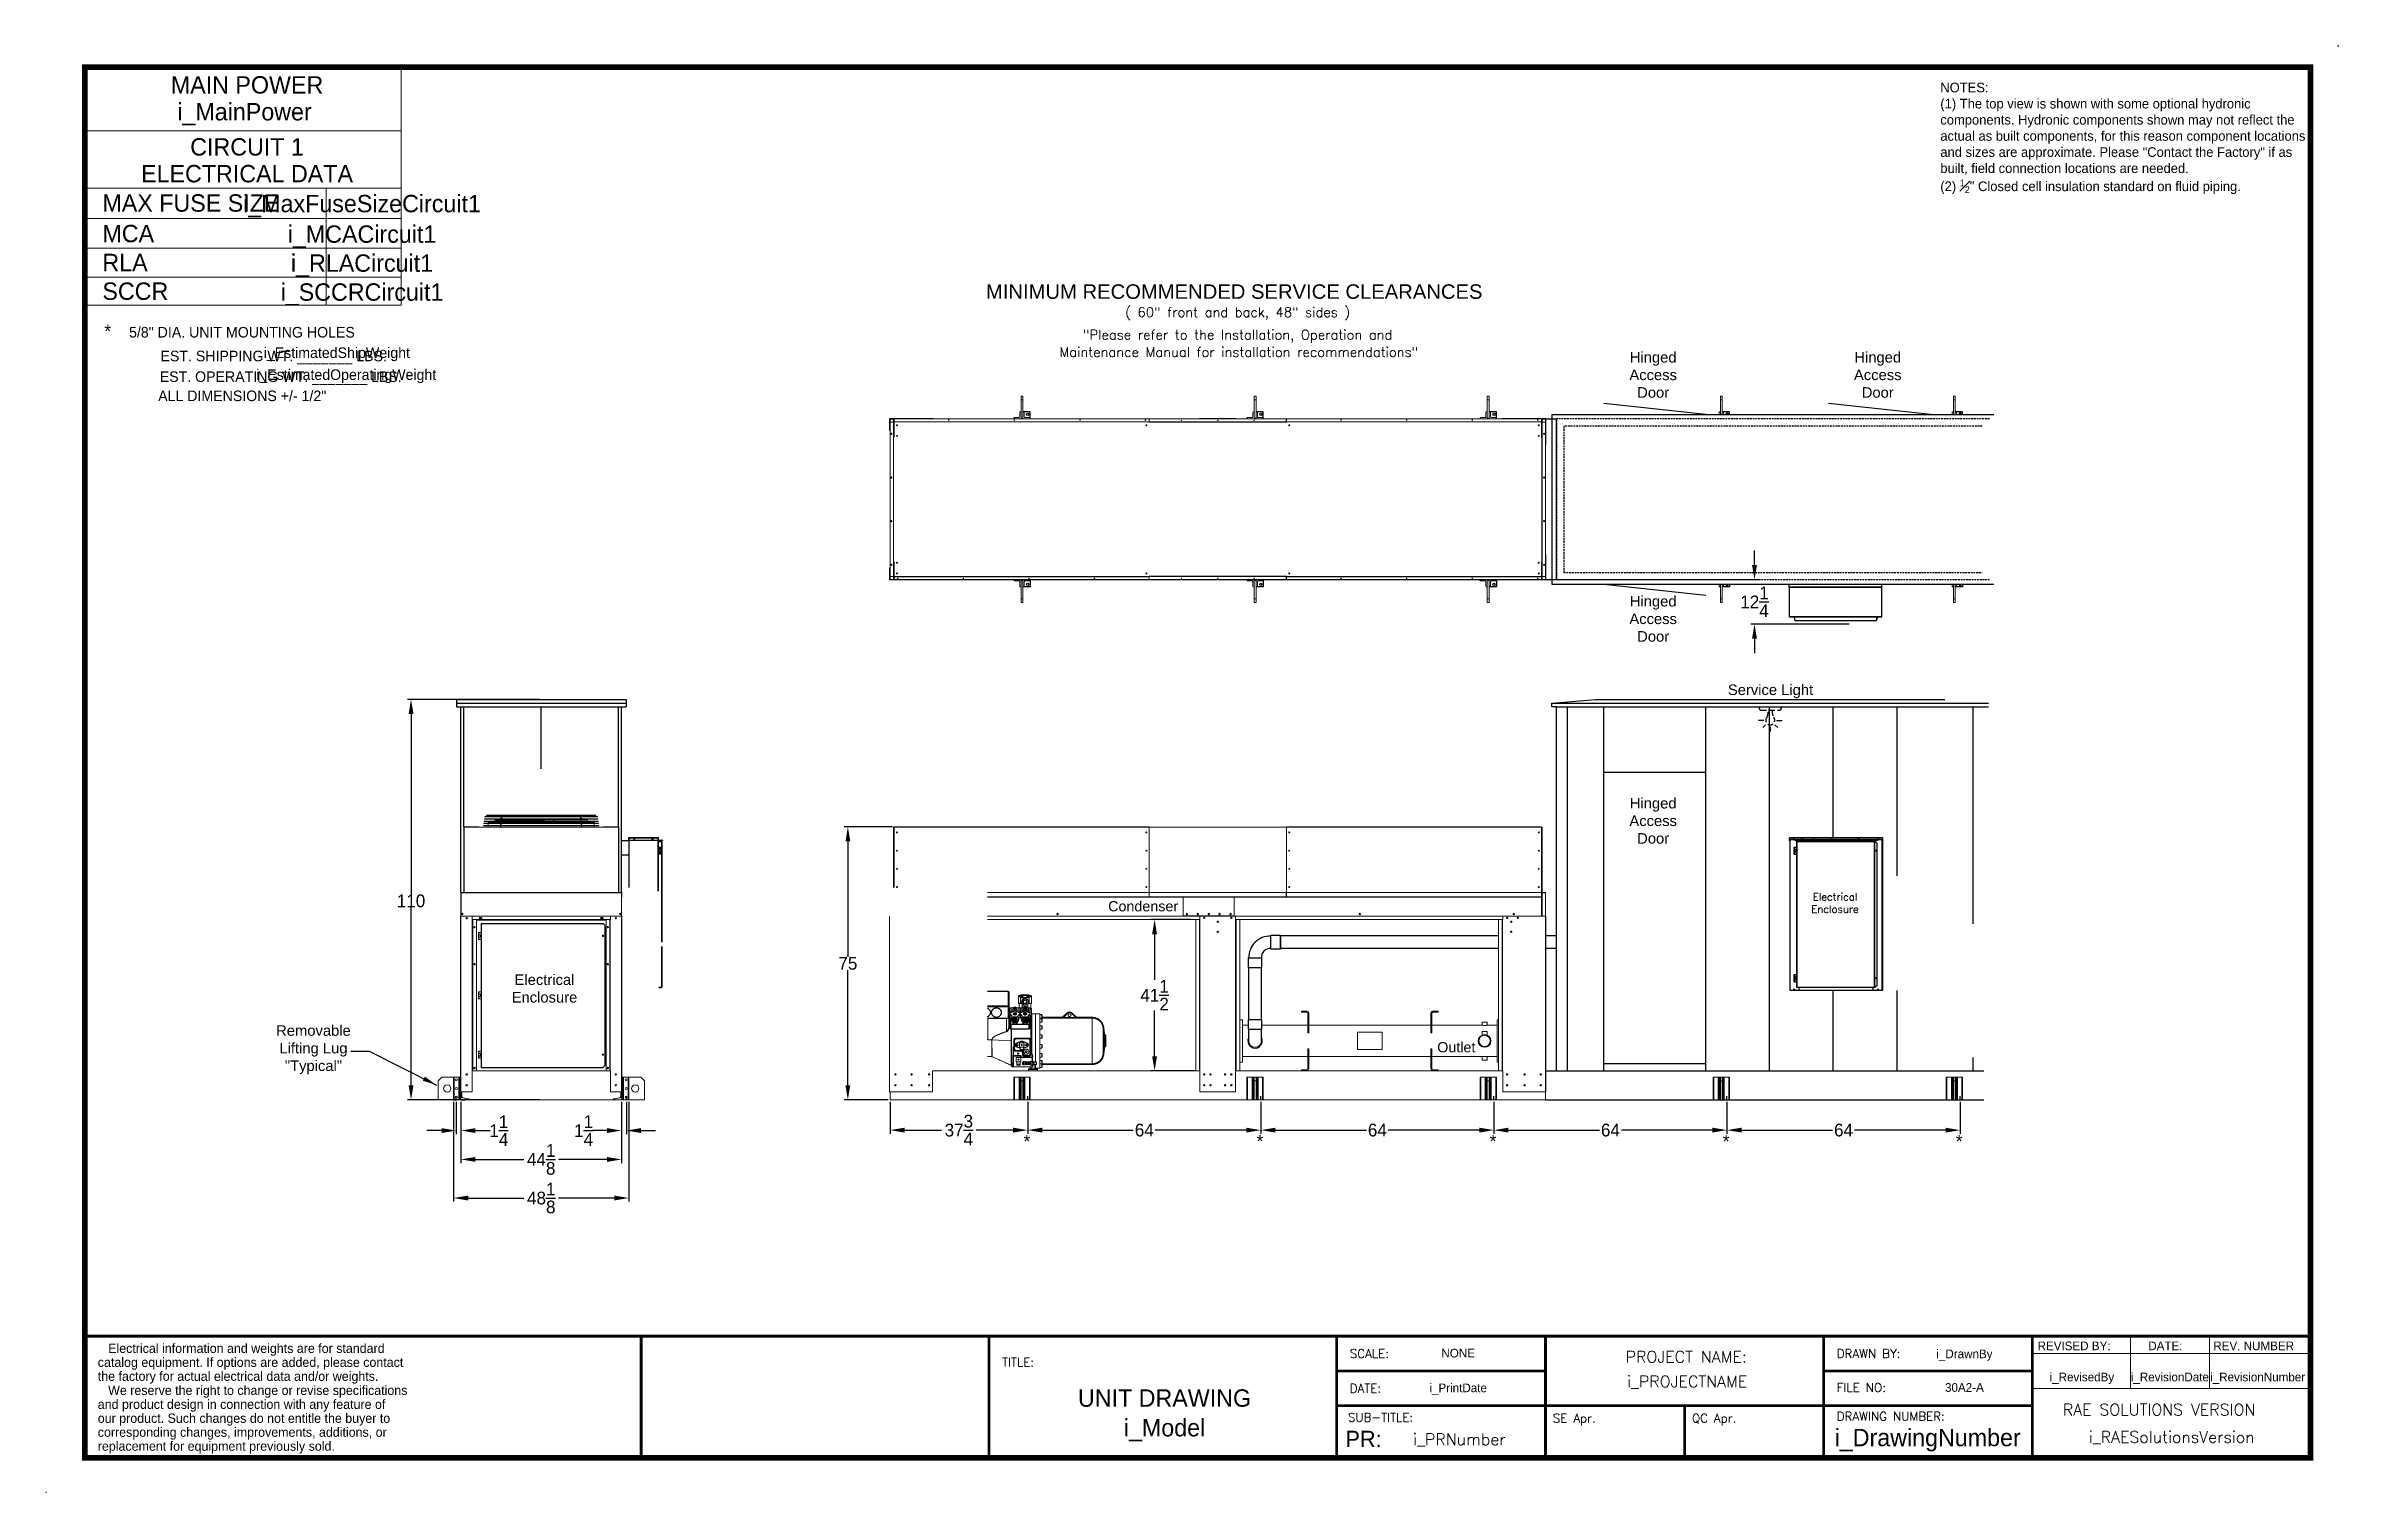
# Model space of a CAD drawing. Header units: inches. Extents: x 1132 to 1762, y 974 to 1371.
import ezdxf
from ezdxf.enums import TextEntityAlignment as Align

# ---------------------------------------------------------------- set-up
doc = ezdxf.new("R2010")
doc.units = ezdxf.units.IN
doc.header["$MEASUREMENT"] = 0
doc.header["$PDSIZE"] = -1
doc.linetypes.add('HIDDENX2', pattern=[0.75, 0.5, -0.25])
doc.layers.get('0').update_dxf_attribs({"color": 1})
doc.styles.add('dimentions', font='ARIAL.TTF')
doc.styles.add('SIMPLEX', font='SIMPLEX')
doc.styles.add('TCF_DIMENSION', font='simplex.shx')
doc.dimstyles.new('General Dimension', dxfattribs={"dimtxt": 3.5, "dimasz": 4, "dimexe": 1, "dimexo": 0.5, "dimgap": 0.09, "dimtad": 0, "dimtih": 1, "dimtoh": 1, "dimdec": 3, "dimzin": 0, "dimdsep": 46, "dimlunit": 5, "dimtxsty": 'Standard', "dimcen": 0.09, "dimadec": 0, "dimazin": 0, "dimtfac": 1, "dimtdec": 3, "dimtofl": 0, "dimtmove": 0, "dimatfit": 3, "dimfxl": 1, "dimtolj": 1, "dimtzin": 0, "dimarcsym": 0})

msp = doc.modelspace()

# ---------------------------------------------------------------- texts
at = {"color": 1, "lineweight": 15}
for s, height, p in [('MAIN POWER', 4.77471, (1187.6602, 1358.1639)), ('i_MainPower', 4.774713, (1186.9631, 1350.8042)), ('CIRCUIT 1', 4.77471, (1187.6602, 1341.1437)), ('ELECTRICAL DATA', 4.774713, (1187.6602, 1333.784)), ('i_MaxFuseSizeCircuit1', 4.774713, (1219.2289, 1325.5667)), ('i_MCACircuit1', 4.774713, (1219.2289, 1317.1806)), ('i_RLACircuit1', 4.774713, (1219.2289, 1309.2228)), ('i_SCCRCircuit1', 4.774713, (1219.2289, 1301.2649)), ('*', 3.5727, (1149.4063, 1291.1147)), ('EST. SHIPPING WT. _______ LBS.', 2.903026, (1194.98, 1284.6413)), ('i_EstimatedShipWeight', 2.906357, (1212.3117, 1285.5342)), ('EST. OPERATING WT. _______ LBS.', 2.903026, (1196.9077, 1278.9628)), ('i_EstimatedOperatingWeight', 2.903026, (1214.9011, 1279.5103)), ('ALL DIMENSIONS +/- 1/2"', 2.903026, (1186.337, 1273.6943)), ('NONE', 2.38736, (1520.2105, 1011.005)), ('i_DrawnBy', 2.38736, (1659.214, 1010.8002)), ('UNIT DRAWING', 4.774713, (1439.5802, 997.4682)), ('i_PrintDate', 2.387357, (1520.2105, 1001.4556)), ('30A2-A', 2.38736, (1659.214, 1001.5635)), ('i_RevisedBy', 2.387357, (1691.4642, 1004.4382)), ('i_RevisionDate', 2.387357, (1715.6194, 1004.4382)), ('i_RevisionNumber', 2.387357, (1739.7281, 1004.4382)), ('i_Model', 4.77471, (1439.5802, 989.3304)), ('i_DrawingNumber', 4.774713, (1649.1291, 986.619))]:
    msp.add_text(s, height=height, dxfattribs=at).set_placement(p, align=Align.CENTER)
for s, height, p in [('MAX FUSE SIZE', 4.774713, (1147.9432, 1325.7277)), ('MCA', 4.77471, (1147.9432, 1317.3417)), ('RLA', 4.77471, (1147.9432, 1309.3838)), ('SCCR', 4.77471, (1147.9432, 1301.5088)), ('5/8" DIA. UNIT MOUNTING HOLES', 2.903026, (1155.2644, 1291.1649)), ('   Electrical information and weights are for standard', 2.553253, (1146.6764, 1012.2408)), ('REVISED BY:', 2.387357, (1679.2976, 1012.9986)), ('DATE:', 2.38736, (1709.699, 1012.9986)), ('REV. NUMBER', 2.387357, (1727.5519, 1012.9986)), ('the factory for actual electrical data and/or weights.', 2.553253, (1146.6764, 1004.581)), ('catalog equipment. If options are added, please contact', 2.553253, (1146.6764, 1008.4109)), ('   We reserve the right to change or revise specifications', 2.553253, (1146.6764, 1000.7029)), ('our product. Such changes do not entitle the buyer to', 2.553253, (1146.6764, 993.0431)), ('and product design in connection with any feature of', 2.553253, (1146.6764, 996.873)), ('corresponding changes, improvements, additions, or ', 2.553253, (1146.6764, 989.2132)), ('replacement for equipment previously sold.', 2.553253, (1146.6764, 985.3833))]:
    msp.add_text(s, height=height, dxfattribs=at).set_placement(p)
for s, height, style, p in [('MINIMUM RECOMMENDED SERVICE CLEARANCES', 3.974672, 'dimentions', (1390.5411, 1301.7987)), ('TITLE:', 2.38736, 'SIMPLEX', (1394.9629, 1008.4915)), ('SCALE:', 2.38736, 'SIMPLEX', (1490.4571, 1010.8789)), ('DRAWN BY:', 2.38736, 'SIMPLEX', (1624.1491, 1010.8789)), ('DATE:', 2.38736, 'SIMPLEX', (1490.4571, 1001.3294)), ('FILE NO:', 2.38736, 'SIMPLEX', (1624.1491, 1001.5603)), ('SUB-TITLE:', 2.38736, 'SIMPLEX', (1489.9398, 993.3554)), ('SE Apr.', 2.38736, 'SIMPLEX', (1546.2025, 993.1335)), ('QC Apr.', 2.38736, 'SIMPLEX', (1584.4002, 993.1335)), ('DRAWING NUMBER:', 2.387357, 'SIMPLEX', (1624.1491, 993.6453)), ('RAE SOLUTIONS VERSION', 3.170409, 'SIMPLEX', (1686.2344, 995.0889))]:
    msp.add_text(s, height=height, dxfattribs=dict(at, style=style)).set_placement(p)
at = {"color": 1, "lineweight": 15, "style": 'SIMPLEX'}
for s, height, p in [('( 60" front and back, 48" sides )', 2.639182, (1459.6593, 1296.795)), ('"Please refer to the Installation, Operation and', 2.639182, (1459.6593, 1290.6217)), ('Maintenance Manual for installation recommendations"', 2.639182, (1459.9741, 1285.838)), ('PROJECT NAME:', 3.170409, (1582.8499, 1009.6058)), ('i_PROJECTNAME', 3.170409, (1583.0909, 1002.8198)), ('i_PRNumber', 3.17041, (1520.5453, 986.9417)), ('i_RAESolutionsVersion', 3.170409, (1716.1411, 987.5557))]:
    msp.add_text(s, height=height, dxfattribs=at).set_placement(p, align=Align.CENTER)
at = {"color": 1, "lineweight": 15, "style": 'dimentions'}
msp.add_text('Condenser', height=2.8125, dxfattribs=at).set_placement((1443.3241, 1133.5369), align=Align.RIGHT)
at = {"lineweight": 15, "style": 'dimentions'}
msp.add_text('Outlet', height=2.8125, dxfattribs=at).set_placement((1524.9464, 1094.814), align=Align.RIGHT)
for p in [(1400.8532, 1068.5738), (1464.8532, 1068.5738), (1528.8532, 1068.5738), (1592.8532, 1068.5738), (1656.8532, 1068.5738)]:
    msp.add_text('*', height=3.5821).set_placement(p)
at = {"color": 1, "lineweight": 15}
msp.add_text('PR:', height=4.47629, dxfattribs=at).set_placement((1499.2211, 986.39), align=Align.RIGHT)
at = {"linetype": 'Continuous', "insert": (1652.5968, 1361.172), "char_height": 2.6597149, "width": 100.233515, "attachment_point": 1}
msp.add_mtext('\\A1;NOTES:\\P(1) The top view is shown with some optional hydronic components. Hydronic components shown may not reflect the actual as built components, for this reason component locations and sizes are approximate. Please "Contact the Factory" if as built, field connection locations are needed.\\P(2) {\\H0.7x;\\S1#2;}" Closed cell insulation standard on fluid piping.', dxfattribs=at)
at = {"color": 1, "linetype": 'Continuous', "attachment_point": 8}
for s, insert, char_height, style in [('Hinged\\PAccess\\PDoor', (1573.7486, 1274.586), 2.9, 'dimentions'), ('Hinged\\PAccess\\PDoor', (1635.4127, 1274.586), 2.9, 'dimentions'), ('Hinged\\PAccess\\PDoor', (1573.7486, 1207.5758), 2.9, 'dimentions'), ('Service Light', (1605.9736, 1192.0865), 2.9, 'dimentions'), ('Hinged\\PAccess\\PDoor', (1573.7486, 1152.0978), 2.9, 'dimentions'), ('Electrical\\PEnclosure', (1623.686, 1133.1285), 2.025, 'TCF_DIMENSION'), ('Electrical\\PEnclosure', (1623.686, 1133.1285), 2.025, 'TCF_DIMENSION')]:
    msp.add_mtext(s, dxfattribs=dict(at, insert=insert, char_height=char_height, style=style))
at = {"lineweight": 15, "char_height": 2.9, "attachment_point": 5, "style": 'dimentions'}
for s, insert in [('Electrical\\PEnclosure', (1269.3337, 1112.338)), ('Removable\\PLifting Lug \\P"Typical"', (1205.8939, 1095.5386))]:
    msp.add_mtext(s, dxfattribs=dict(at, insert=insert))

# ---------------------------------------------------------------- blocks, each defined once
blk = doc.blocks.new('*D16')
at = {"color": 0, "lineweight": -2}
for p, q in [((1246.38, 1081.26), (1246.38, 1064.4)), ((1290.51, 1081.26), (1290.51, 1064.4)), ((1250.38, 1065.4), (1263.67, 1065.4)), ((1286.51, 1065.4), (1273.19, 1065.4))]:
    blk.add_line(p, q, dxfattribs=at)
at = {"color": 0}
for points in [[(1250.38, 1066.07), (1250.38, 1064.73), (1246.38, 1065.4)], [(1286.51, 1066.07), (1286.51, 1064.73), (1290.51, 1065.4)]]:
    blk.add_solid(points, dxfattribs=at)
at = {"color": 0, "insert": (1268.43, 1065.4), "char_height": 3.5, "attachment_point": 5}
blk.add_mtext('\\A1;44{\\H1.000000x;\\S1/8;}', dxfattribs=at)
blk = doc.blocks.new('*D17')
at = {"color": 0, "lineweight": -2}
for p, q in [((1244.38, 1081.26), (1244.38, 1053.8)), ((1292.51, 1081.26), (1292.51, 1053.8)), ((1248.38, 1054.8), (1263.69, 1054.8)), ((1288.51, 1054.8), (1273.2, 1054.8))]:
    blk.add_line(p, q, dxfattribs=at)
at = {"color": 0}
for points in [[(1248.38, 1055.47), (1248.38, 1054.13), (1244.38, 1054.8)], [(1288.51, 1055.47), (1288.51, 1054.13), (1292.51, 1054.8)]]:
    blk.add_solid(points, dxfattribs=at)
at = {"color": 0, "insert": (1268.44, 1054.8), "char_height": 3.5, "attachment_point": 5}
blk.add_mtext('\\A1;48{\\H1.000000x;\\S1/8;}', dxfattribs=at)
blk = doc.blocks.new('*D18')
at = {"color": 0, "lineweight": -2}
for p, q in [((1364.85, 1156.73), (1351.63, 1156.73)), ((1352.63, 1152.73), (1352.63, 1121.09)), ((1352.63, 1085.76), (1352.63, 1117.41)), ((1363.71, 1081.76), (1351.63, 1081.76))]:
    blk.add_line(p, q, dxfattribs=at)
at = {"color": 0}
for points in [[(1351.97, 1152.73), (1353.3, 1152.73), (1352.63, 1156.73)], [(1351.97, 1085.76), (1353.3, 1085.76), (1352.63, 1081.76)]]:
    blk.add_solid(points, dxfattribs=at)
at = {"color": 0, "insert": (1352.63, 1119.25), "char_height": 3.5, "attachment_point": 5}
blk.add_mtext('\\A1;75', dxfattribs=at)
blk = doc.blocks.new('*D20')
at = {"color": 0, "lineweight": -2}
for p, q in [((1601.57, 1228.66), (1601.57, 1232.66)), ((1542.52, 1224.66), (1602.57, 1224.66)), ((1627.61, 1212.45), (1600.57, 1212.45)), ((1601.57, 1208.45), (1601.57, 1204.45))]:
    blk.add_line(p, q, dxfattribs=at)
at = {"color": 0}
for points in [[(1600.91, 1228.66), (1602.24, 1228.66), (1601.57, 1224.66)], [(1600.91, 1208.45), (1602.24, 1208.45), (1601.57, 1212.45)]]:
    blk.add_solid(points, dxfattribs=at)
at = {"color": 0, "insert": (1601.57, 1218.55), "char_height": 3.5, "attachment_point": 5}
blk.add_mtext('\\A1;12{\\H1.000000x;\\S1/4;}', dxfattribs=at)
blk = doc.blocks.new('*D21')
at = {"color": 0, "lineweight": -2}
for p, q in [((1267.94, 1191.76), (1231.69, 1191.76)), ((1232.69, 1187.76), (1232.69, 1138.24)), ((1232.69, 1085.76), (1232.69, 1134.56)), ((1267.94, 1081.76), (1231.69, 1081.76))]:
    blk.add_line(p, q, dxfattribs=at)
at = {"color": 0}
for points in [[(1232.02, 1187.76), (1233.36, 1187.76), (1232.69, 1191.76)], [(1232.02, 1085.76), (1233.36, 1085.76), (1232.69, 1081.76)]]:
    blk.add_solid(points, dxfattribs=at)
at = {"color": 0, "insert": (1232.69, 1136.4), "char_height": 3.5, "attachment_point": 5}
blk.add_mtext('\\A1;110', dxfattribs=at)
blk = doc.blocks.new('*D25')
at = {"color": 0, "lineweight": -2}
for p, q in [((1364.21, 1081.26), (1364.21, 1072.45)), ((1402.02, 1081.26), (1402.02, 1072.45)), ((1368.21, 1073.45), (1378.36, 1073.45)), ((1398.02, 1073.45), (1387.87, 1073.45))]:
    blk.add_line(p, q, dxfattribs=at)
at = {"color": 0}
for points in [[(1368.21, 1074.12), (1368.21, 1072.78), (1364.21, 1073.45)], [(1398.02, 1074.12), (1398.02, 1072.78), (1402.02, 1073.45)]]:
    blk.add_solid(points, dxfattribs=at)
at = {"color": 0, "insert": (1383.11, 1073.45), "char_height": 3.5, "attachment_point": 5}
blk.add_mtext('\\A1;37{\\H1.000000x;\\S3/4;}', dxfattribs=at)
blk = doc.blocks.new('*D26')
at = {"color": 0, "lineweight": -2}
for p, q in [((1402.02, 1081.26), (1402.02, 1072.45)), ((1466.02, 1081.26), (1466.02, 1072.45)), ((1406.02, 1073.45), (1431.01, 1073.45)), ((1462.02, 1073.45), (1437.03, 1073.45))]:
    blk.add_line(p, q, dxfattribs=at)
at = {"color": 0}
for points in [[(1406.02, 1074.12), (1406.02, 1072.78), (1402.02, 1073.45)], [(1462.02, 1074.12), (1462.02, 1072.78), (1466.02, 1073.45)]]:
    blk.add_solid(points, dxfattribs=at)
at = {"color": 0, "insert": (1434.02, 1073.45), "char_height": 3.5, "attachment_point": 5}
blk.add_mtext('\\A1;64', dxfattribs=at)
blk = doc.blocks.new('*D27')
at = {"color": 0, "lineweight": -2}
for p, q in [((1466.02, 1081.26), (1466.02, 1072.45)), ((1530.02, 1081.26), (1530.02, 1072.45)), ((1470.02, 1073.45), (1495.01, 1073.45)), ((1526.02, 1073.45), (1501.03, 1073.45))]:
    blk.add_line(p, q, dxfattribs=at)
at = {"color": 0}
for points in [[(1470.02, 1074.12), (1470.02, 1072.78), (1466.02, 1073.45)], [(1526.02, 1074.12), (1526.02, 1072.78), (1530.02, 1073.45)]]:
    blk.add_solid(points, dxfattribs=at)
at = {"color": 0, "insert": (1498.02, 1073.45), "char_height": 3.5, "attachment_point": 5}
blk.add_mtext('\\A1;64', dxfattribs=at)
blk = doc.blocks.new('*D28')
at = {"color": 0, "lineweight": -2}
for p, q in [((1530.02, 1081.26), (1530.02, 1072.45)), ((1594.02, 1081.26), (1594.02, 1072.45)), ((1534.02, 1073.45), (1559.01, 1073.45)), ((1590.02, 1073.45), (1565.03, 1073.45))]:
    blk.add_line(p, q, dxfattribs=at)
at = {"color": 0}
for points in [[(1534.02, 1074.12), (1534.02, 1072.78), (1530.02, 1073.45)], [(1590.02, 1074.12), (1590.02, 1072.78), (1594.02, 1073.45)]]:
    blk.add_solid(points, dxfattribs=at)
at = {"color": 0, "insert": (1562.02, 1073.45), "char_height": 3.5, "attachment_point": 5}
blk.add_mtext('\\A1;64', dxfattribs=at)
blk = doc.blocks.new('*D29')
at = {"color": 0, "lineweight": -2}
for p, q in [((1594.02, 1081.26), (1594.02, 1072.45)), ((1658.02, 1081.26), (1658.02, 1072.45)), ((1598.02, 1073.45), (1623.01, 1073.45)), ((1654.02, 1073.45), (1629.03, 1073.45))]:
    blk.add_line(p, q, dxfattribs=at)
at = {"color": 0}
for points in [[(1598.02, 1074.12), (1598.02, 1072.78), (1594.02, 1073.45)], [(1654.02, 1074.12), (1654.02, 1072.78), (1658.02, 1073.45)]]:
    blk.add_solid(points, dxfattribs=at)
at = {"color": 0, "insert": (1626.02, 1073.45), "char_height": 3.5, "attachment_point": 5}
blk.add_mtext('\\A1;64', dxfattribs=at)
blk = doc.blocks.new('*D30')
at = {"color": 0, "lineweight": -2}
for p, q in [((1245.07, 1081.26), (1245.07, 1072.33)), ((1246.38, 1081.26), (1246.38, 1072.33)), ((1241.07, 1073.33), (1237.07, 1073.33)), ((1250.38, 1073.33), (1254.38, 1073.33))]:
    blk.add_line(p, q, dxfattribs=at)
at = {"color": 0}
for points in [[(1241.07, 1074), (1241.07, 1072.66), (1245.07, 1073.33)], [(1250.38, 1074), (1250.38, 1072.66), (1246.38, 1073.33)]]:
    blk.add_solid(points, dxfattribs=at)
at = {"color": 0, "insert": (1256.8, 1073.33), "char_height": 3.5, "attachment_point": 5}
blk.add_mtext('\\A1;1{\\H1.000000x;\\S1/4;}', dxfattribs=at)
blk = doc.blocks.new('*D31')
at = {"color": 0, "lineweight": -2}
for p, q in [((1290.51, 1081.26), (1290.51, 1072.33)), ((1291.82, 1081.26), (1291.82, 1072.33)), ((1286.51, 1073.33), (1282.51, 1073.33)), ((1295.82, 1073.33), (1299.82, 1073.33))]:
    blk.add_line(p, q, dxfattribs=at)
at = {"color": 0}
for points in [[(1286.51, 1074), (1286.51, 1072.66), (1290.51, 1073.33)], [(1295.82, 1074), (1295.82, 1072.66), (1291.82, 1073.33)]]:
    blk.add_solid(points, dxfattribs=at)
at = {"color": 0, "insert": (1280.08, 1073.33), "char_height": 3.5, "attachment_point": 5}
blk.add_mtext('\\A1;1{\\H1.000000x;\\S1/4;}', dxfattribs=at)
blk = doc.blocks.new('*D33')
at = {"color": 0, "lineweight": -2}
for p, q in [((1446.74, 1131.26), (1435.85, 1131.26)), ((1436.85, 1127.26), (1436.85, 1114.69)), ((1436.85, 1093.76), (1436.85, 1106.34)), ((1447.69, 1089.76), (1435.85, 1089.76))]:
    blk.add_line(p, q, dxfattribs=at)
at = {"color": 0}
for points in [[(1436.18, 1127.26), (1437.52, 1127.26), (1436.85, 1131.26)], [(1436.18, 1093.76), (1437.52, 1093.76), (1436.85, 1089.76)]]:
    blk.add_solid(points, dxfattribs=at)
at = {"color": 0, "insert": (1436.85, 1110.51), "char_height": 3.5, "attachment_point": 5}
blk.add_mtext('\\A1;41{\\H1.000000x;\\S1/2;}', dxfattribs=at)

# ---------------------------------------------------------------- dimensions: what is measured, and where the dimension line sits
for base, p1, p2, picture, middle in [((1601.5746, 1212.4456), (1542.0195, 1224.6636), (1628.1081, 1212.4456), '*D20', (1601.5746, 1218.5546)), ((1352.6343, 1156.7306), (1364.2065, 1081.7619), (1365.3462, 1156.7306), '*D18', (1352.6343, 1119.2462)), ((1436.8514, 1089.7619), (1447.2448, 1131.2619), (1448.1861, 1089.7619), '*D33', (1436.8514, 1110.5119))]:
    dim = msp.add_linear_dim(base=base, p1=p1, p2=p2, angle=90, dimstyle='General Dimension')
    dim.commit()
    dim.dimension.update_dxf_attribs({"geometry": picture, "text_midpoint": middle})
dim = msp.add_linear_dim(base=(1232.6905, 1191.7619), p1=(1268.4437, 1081.7619), p2=(1268.4437, 1191.7619), angle=90, dimstyle='General Dimension')
dim.commit()
dim.dimension.update_dxf_attribs({"geometry": '*D21', "text_midpoint": (1232.6905, 1136.3952), "dimtype": 160})
for base, p1, p2, picture, middle in [((1246.3812, 1073.3311), (1245.0692, 1081.7619), (1246.3812, 1081.7619), '*D30', (1256.8045, 1073.3311)), ((1292.5062, 1054.8011), (1244.3812, 1081.7619), (1292.5062, 1081.7619), '*D17', (1268.4437, 1054.8011)), ((1290.5062, 1073.3311), (1291.8182, 1081.7619), (1290.5062, 1081.7619), '*D31', (1280.0828, 1073.3311)), ((1402.0185, 1073.4515), (1364.2065, 1081.7619), (1402.0185, 1081.7619), '*D25', (1383.1125, 1073.4515)), ((1466.0185, 1073.4515), (1402.0185, 1081.7619), (1466.0185, 1081.7619), '*D26', (1434.0185, 1073.4515)), ((1530.0185, 1073.4515), (1466.0185, 1081.7619), (1530.0185, 1081.7619), '*D27', (1498.0185, 1073.4515)), ((1594.0185, 1073.4515), (1530.0185, 1081.7619), (1594.0185, 1081.7619), '*D28', (1562.0185, 1073.4515)), ((1594.0185, 1073.4515), (1658.0185, 1081.7619), (1594.0185, 1081.7619), '*D29', (1626.0185, 1073.4515))]:
    dim = msp.add_linear_dim(base=base, p1=p1, p2=p2, dimstyle='General Dimension')
    dim.commit()
    dim.dimension.update_dxf_attribs({"geometry": picture, "text_midpoint": middle})
dim = msp.add_linear_dim(base=(1290.5062, 1065.4008), p1=(1246.3812, 1081.7619), p2=(1290.5062, 1081.7619), dimstyle='General Dimension')
dim.commit()
dim.dimension.update_dxf_attribs({"geometry": '*D16', "text_midpoint": (1268.4307, 1065.4008), "dimtype": 160})

# ---------------------------------------------------------------- linework, layer by layer
at = {"color": 1, "lineweight": 15}
for p, q in [((1229.9473, 1365.4013), (1229.9473, 1300.0742)), ((1229.9473, 1347.9115), (1143.0967, 1347.9115)), ((1229.9473, 1332.1622), (1143.5734, 1332.1622)), ((1209.3807, 1332.1622), (1209.3807, 1300.0742)), ((1143.5489, 1323.8231), (1229.9473, 1323.8231)), ((1143.355, 1315.6626), (1229.9473, 1315.6626)), ((1142.9539, 1307.7227), (1229.9473, 1307.7227)), ((1142.9674, 1300.0742), (1229.9473, 1300.0742)), ((1295.8876, 983.4243), (1295.8876, 1016.8473)), ((1391.3818, 983.4243), (1391.3818, 1016.8473)), ((1486.8761, 1016.8473), (1677.8646, 1016.8473)), ((1486.8761, 983.4243), (1486.8761, 1016.8473)), ((1544.1726, 1016.8473), (1544.1726, 983.4243)), ((1620.5681, 1016.8473), (1620.5681, 997.7484)), ((1677.8646, 1016.8473), (1677.8646, 983.4243)), ((1677.8646, 1016.8473), (1754.26, 1016.8473)), ((1677.8646, 1016.8473), (1677.8646, 1012.0725)), ((1704.8201, 1016.8473), (1704.8201, 1002.5231)), ((1726.5286, 1016.8473), (1726.5286, 1002.5231)), ((1544.1726, 1007.2978), (1486.8761, 1007.2978)), ((1620.5681, 1007.2978), (1677.8646, 1007.2978)), ((1620.5681, 997.7484), (1620.5681, 1007.2978)), ((1677.8646, 1012.0725), (1754.26, 1012.0725)), ((1677.8646, 1002.5231), (1754.26, 1002.5231)), ((1677.8646, 997.7484), (1486.8761, 997.7484)), ((1582.3703, 997.7484), (1582.3703, 983.4243)), ((1620.5681, 997.7484), (1620.5681, 983.4243))]:
    msp.add_line(p, q, dxfattribs=at)
at = {"linetype": 'Continuous', "lineweight": 15}
for p, q in [((1400.2065, 1274.0386), (1400.2065, 1275.0386)), ((1400.2065, 1275.0386), (1400.7065, 1275.0386)), ((1400.2065, 1274.0386), (1400.7065, 1274.0386)), ((1400.2065, 1274.0386), (1400.2065, 1269.0386)), ((1400.7065, 1274.0386), (1400.7065, 1275.0386)), ((1400.7065, 1274.0386), (1400.7065, 1269.0386)), ((1464.2065, 1274.0386), (1464.2065, 1275.0386)), ((1464.2065, 1275.0386), (1464.7065, 1275.0386)), ((1464.2065, 1274.0386), (1464.7065, 1274.0386)), ((1464.2065, 1274.0386), (1464.2065, 1269.0386)), ((1464.7065, 1274.0386), (1464.7065, 1275.0386)), ((1464.7065, 1274.0386), (1464.7065, 1269.0386)), ((1528.2065, 1274.0386), (1528.2065, 1275.0386)), ((1528.2065, 1275.0386), (1528.7065, 1275.0386)), ((1528.2065, 1274.0386), (1528.7065, 1274.0386)), ((1528.2065, 1274.0386), (1528.2065, 1269.0386)), ((1528.7065, 1274.0386), (1528.7065, 1275.0386)), ((1528.7065, 1274.0386), (1528.7065, 1269.0386)), ((1592.2065, 1274.0386), (1592.2065, 1275.0386)), ((1592.2065, 1275.0386), (1592.7065, 1275.0386)), ((1592.2065, 1274.0386), (1592.7065, 1274.0386)), ((1592.2065, 1274.0386), (1592.2065, 1270.0386)), ((1592.7065, 1274.0386), (1592.7065, 1275.0386)), ((1592.7065, 1274.0386), (1592.7065, 1270.0386)), ((1656.2065, 1274.0386), (1656.2065, 1275.0386)), ((1656.2065, 1275.0386), (1656.7065, 1275.0386)), ((1656.2065, 1274.0386), (1656.7065, 1274.0386)), ((1656.2065, 1274.0386), (1656.2065, 1270.0386)), ((1656.7065, 1274.0386), (1656.7065, 1275.0386)), ((1656.7065, 1274.0386), (1656.7065, 1270.0386)), ((1364.1019, 1268.7876), (1364.1019, 1265.737)), ((1364.1019, 1268.7876), (1364.2065, 1268.7876)), ((1364.2065, 1265.737), (1364.1019, 1265.737)), ((1364.1019, 1265.6551), (1364.1019, 1265.737)), ((1364.2065, 1265.6551), (1364.1019, 1265.6551)), ((1365.143, 1268.7886), (1364.2065, 1268.7886)), ((1364.2065, 1268.7886), (1364.2065, 1268.7261)), ((1365.143, 1268.7261), (1364.2065, 1268.7261)), ((1364.2065, 1268.7261), (1364.2065, 1268.7251)), ((1364.2065, 1267.9263), (1364.2065, 1268.7251)), ((1364.2065, 1268.7251), (1365.143, 1268.7251)), ((1364.2065, 1267.9263), (1364.2065, 1225.5259)), ((1365.1577, 1267.9263), (1364.2065, 1267.9263)), ((1364.2075, 1268.7886), (1364.2075, 1268.8932)), ((1375.9144, 1268.8932), (1364.2075, 1268.8932)), ((1365.143, 1268.7261), (1365.143, 1268.7886)), ((1365.2065, 1268.7886), (1365.143, 1268.7886)), ((1365.143, 1268.7251), (1365.2065, 1268.7251)), ((1365.143, 1267.9263), (1365.143, 1268.7251)), ((1365.1577, 1267.9263), (1365.1577, 1225.5259)), ((1365.1587, 1267.9263), (1365.1577, 1267.9263)), ((1365.1587, 1225.5259), (1365.1587, 1267.9263)), ((1365.2075, 1267.9263), (1365.1587, 1267.9263)), ((1365.2065, 1268.7886), (1365.2812, 1268.7886)), ((1365.2065, 1268.7886), (1365.2065, 1268.7251)), ((1365.2065, 1267.9751), (1365.2065, 1268.7251)), ((1365.2812, 1268.0518), (1365.2065, 1268.0518)), ((1365.2075, 1267.9273), (1365.2075, 1267.9751)), ((1365.3462, 1267.9751), (1365.2075, 1267.9751)), ((1365.3462, 1267.9273), (1365.2075, 1267.9273)), ((1365.2075, 1225.5259), (1365.2075, 1267.9263)), ((1365.2075, 1267.9263), (1365.3462, 1267.9263)), ((1365.2812, 1268.7886), (1365.2812, 1268.0518)), ((1365.2822, 1268.7886), (1365.2812, 1268.7886)), ((1365.3462, 1268.7886), (1365.2822, 1268.7886)), ((1365.2822, 1268.7886), (1365.2822, 1268.0518)), ((1365.2822, 1268.0518), (1365.2822, 1267.9761)), ((1365.3462, 1268.0518), (1365.2822, 1268.0518)), ((1365.3462, 1267.9761), (1365.2822, 1267.9761)), ((1365.3462, 1268.7876), (1365.3462, 1268.8364)), ((1365.3462, 1268.8364), (1435.3462, 1268.8364)), ((1365.3462, 1268.7876), (1365.3462, 1268.0239)), ((1435.3462, 1268.7876), (1365.3462, 1268.7876)), ((1435.3462, 1268.0239), (1365.3462, 1268.0239)), ((1365.3462, 1268.0239), (1365.3462, 1268.0229)), ((1365.3462, 1268.0229), (1435.3462, 1268.0229)), ((1365.3462, 1268.0229), (1365.3462, 1267.9741)), ((1365.3462, 1267.9741), (1435.3462, 1267.9741)), ((1365.3462, 1267.9741), (1365.3462, 1263.8217)), ((1375.9144, 1268.8364), (1375.9144, 1268.8932)), ((1375.9144, 1268.8932), (1375.9963, 1268.8932)), ((1375.9963, 1268.8364), (1375.9963, 1268.8932)), ((1398.2065, 1268.9761), (1398.2065, 1268.8364)), ((1399.644, 1269.1636), (1398.394, 1269.1636)), ((1399.8315, 1270.6011), (1399.8315, 1269.3511)), ((1400.2065, 1270.7886), (1400.019, 1270.7886)), ((1400.2065, 1268.8364), (1400.2065, 1270.7886)), ((1400.7065, 1269.0386), (1400.2065, 1269.0386)), ((1400.7065, 1268.8364), (1400.7065, 1270.7886)), ((1400.7065, 1270.7886), (1400.894, 1270.7886)), ((1401.0815, 1270.6011), (1401.0815, 1269.3511)), ((1401.269, 1269.1636), (1402.519, 1269.1636)), ((1402.7065, 1268.9761), (1402.7065, 1268.8364)), ((1435.3462, 1268.8364), (1435.3462, 1268.7876)), ((1435.394, 1268.7886), (1435.3462, 1268.7886)), ((1435.3462, 1268.0239), (1435.3462, 1268.7876)), ((1435.394, 1268.0518), (1435.3462, 1268.0518)), ((1435.3462, 1268.0229), (1435.3462, 1268.0239)), ((1435.3462, 1267.9741), (1435.3462, 1268.0229)), ((1435.394, 1267.9761), (1435.3462, 1267.9761)), ((1435.3462, 1267.9751), (1473.067, 1267.9751)), ((1435.3462, 1267.9263), (1473.067, 1267.9263)), ((1435.394, 1268.7876), (1435.394, 1268.8364)), ((1435.394, 1268.8364), (1473.0192, 1268.8364)), ((1473.0192, 1268.7876), (1435.394, 1268.7876)), ((1435.394, 1268.7876), (1435.394, 1267.9761)), ((1435.394, 1267.9751), (1435.394, 1267.9761)), ((1473.0192, 1267.9761), (1435.394, 1267.9761)), ((1449.3111, 1268.8932), (1449.3117, 1268.8364)), ((1459.1009, 1268.8932), (1449.3121, 1268.8932)), ((1449.3121, 1268.8932), (1449.3121, 1268.8364)), ((1459.1009, 1268.8364), (1459.1009, 1268.8932)), ((1459.1019, 1268.8932), (1459.1014, 1268.8364)), ((1462.2065, 1268.9761), (1462.2065, 1268.8364)), ((1463.644, 1269.1636), (1462.394, 1269.1636)), ((1463.8315, 1270.6011), (1463.8315, 1269.3511)), ((1464.2065, 1270.7886), (1464.019, 1270.7886)), ((1464.2065, 1268.8364), (1464.2065, 1270.7886)), ((1464.7065, 1269.0386), (1464.2065, 1269.0386)), ((1464.7065, 1270.7886), (1464.894, 1270.7886)), ((1464.7065, 1268.8364), (1464.7065, 1270.7886)), ((1465.0815, 1270.6011), (1465.0815, 1269.3511)), ((1465.269, 1269.1636), (1466.519, 1269.1636)), ((1466.7065, 1268.9761), (1466.7065, 1268.8364)), ((1473.0192, 1268.8364), (1473.0192, 1268.7876)), ((1473.0192, 1268.7886), (1473.067, 1268.7886)), ((1473.0192, 1267.9761), (1473.0192, 1268.7876)), ((1473.0192, 1268.0518), (1473.067, 1268.0518)), ((1473.0192, 1267.9761), (1473.0192, 1267.9751)), ((1473.0192, 1267.9761), (1473.067, 1267.9761)), ((1473.067, 1268.8364), (1543.067, 1268.8364)), ((1473.067, 1268.7876), (1473.067, 1268.8364)), ((1473.067, 1268.7876), (1473.067, 1268.0239)), ((1543.067, 1268.7876), (1473.067, 1268.7876)), ((1473.067, 1268.0239), (1473.067, 1268.0229)), ((1543.067, 1268.0239), (1473.067, 1268.0239)), ((1473.067, 1268.0229), (1473.067, 1267.9741)), ((1473.067, 1268.0229), (1543.067, 1268.0229)), ((1473.067, 1267.9741), (1543.067, 1267.9741)), ((1526.2065, 1268.9761), (1526.2065, 1268.8364)), ((1527.644, 1269.1636), (1526.394, 1269.1636)), ((1527.8315, 1270.6011), (1527.8315, 1269.3511)), ((1528.2065, 1270.7886), (1528.019, 1270.7886)), ((1528.2065, 1268.8364), (1528.2065, 1270.7886)), ((1528.7065, 1269.0386), (1528.2065, 1269.0386)), ((1528.7065, 1270.7886), (1528.894, 1270.7886)), ((1528.7065, 1268.8364), (1528.7065, 1270.7886)), ((1529.0815, 1270.6011), (1529.0815, 1269.3511)), ((1529.269, 1269.1636), (1530.519, 1269.1636)), ((1530.7065, 1268.9761), (1530.7065, 1268.8364)), ((1532.4986, 1268.8932), (1532.4167, 1268.8932)), ((1532.4167, 1268.8364), (1532.4167, 1268.8932)), ((1532.4986, 1268.8364), (1532.4986, 1268.8932)), ((1532.4986, 1268.8932), (1544.2055, 1268.8932)), ((1543.067, 1268.8364), (1543.067, 1268.7876)), ((1543.067, 1268.7886), (1543.1308, 1268.7886)), ((1543.067, 1268.0239), (1543.067, 1268.7876)), ((1543.067, 1268.0518), (1543.1308, 1268.0518)), ((1543.067, 1268.0229), (1543.067, 1268.0239)), ((1543.067, 1267.9741), (1543.067, 1268.0229)), ((1543.067, 1267.9761), (1543.1308, 1267.9761)), ((1543.2055, 1267.9751), (1543.067, 1267.9751)), ((1543.067, 1267.9741), (1543.067, 1263.8217)), ((1543.2055, 1267.9273), (1543.067, 1267.9273)), ((1543.2055, 1267.9263), (1543.067, 1267.9263)), ((1543.1308, 1268.7886), (1543.1308, 1268.0518)), ((1543.1308, 1268.7886), (1543.1318, 1268.7886)), ((1543.1308, 1268.0518), (1543.1308, 1267.9761)), ((1543.2065, 1268.7886), (1543.1318, 1268.7886)), ((1543.1318, 1268.7886), (1543.1318, 1268.0518)), ((1543.1318, 1268.0518), (1543.2065, 1268.0518)), ((1543.2055, 1267.9273), (1543.2055, 1267.9751)), ((1543.2055, 1267.9263), (1543.2055, 1225.5259)), ((1543.2543, 1267.9263), (1543.2055, 1267.9263)), ((1543.2065, 1268.7886), (1543.2065, 1268.7251)), ((1543.2065, 1268.7886), (1543.27, 1268.7886)), ((1543.2065, 1268.7251), (1543.2065, 1267.9751)), ((1543.27, 1268.7251), (1543.2065, 1268.7251)), ((1543.2543, 1267.9263), (1543.2543, 1225.5259)), ((1543.2553, 1267.9263), (1543.2543, 1267.9263)), ((1543.2553, 1225.5259), (1543.2553, 1267.9263)), ((1544.2065, 1267.9263), (1543.2553, 1267.9263)), ((1543.27, 1268.7261), (1543.27, 1268.7886)), ((1544.2065, 1268.7886), (1543.27, 1268.7886)), ((1544.2065, 1268.7261), (1543.27, 1268.7261)), ((1544.2065, 1268.7251), (1543.27, 1268.7251)), ((1543.27, 1268.7251), (1543.27, 1267.9263)), ((1544.2055, 1268.7886), (1544.2055, 1268.8932)), ((1544.2065, 1268.7886), (1544.2065, 1268.7261)), ((1544.3111, 1268.7876), (1544.2065, 1268.7876)), ((1544.2065, 1268.7261), (1544.2065, 1268.7251)), ((1544.2065, 1268.7251), (1544.2065, 1267.9263)), ((1544.2065, 1225.5259), (1544.2065, 1267.9263)), ((1544.2065, 1225.5259), (1544.2065, 1267.9263)), ((1544.3111, 1268.7876), (1544.3111, 1261.9557)), ((1591.8315, 1270.6011), (1591.8315, 1270.0386)), ((1592.2065, 1270.7886), (1592.019, 1270.7886)), ((1592.2065, 1270.0386), (1592.2065, 1270.7886)), ((1592.7065, 1270.7886), (1592.894, 1270.7886)), ((1592.7065, 1270.0386), (1592.7065, 1270.7886)), ((1593.0815, 1270.6011), (1593.0815, 1270.0386)), ((1655.8315, 1270.6011), (1655.8315, 1270.0386)), ((1656.2065, 1270.7886), (1656.019, 1270.7886)), ((1656.2065, 1270.0386), (1656.2065, 1270.7886)), ((1656.7065, 1270.7886), (1656.894, 1270.7886)), ((1656.7065, 1270.0386), (1656.7065, 1270.7886)), ((1657.0815, 1270.6011), (1657.0815, 1270.0386)), ((1365.3462, 1263.8217), (1365.3462, 1263.8207)), ((1543.067, 1263.8207), (1543.067, 1263.8217)), ((1544.2065, 1261.9557), (1544.3111, 1261.9557)), ((1544.2065, 1261.8738), (1544.3111, 1261.8738)), ((1544.3111, 1261.8738), (1544.3111, 1261.9557)), ((1364.2065, 1227.7972), (1364.1019, 1227.7972)), ((1364.1019, 1227.7972), (1364.1019, 1227.7153)), ((1364.1019, 1224.6646), (1364.1019, 1227.7153)), ((1364.2065, 1227.7153), (1364.1019, 1227.7153)), ((1365.3462, 1229.6315), (1365.3462, 1229.6305)), ((1365.3462, 1225.4781), (1365.3462, 1229.6305)), ((1543.067, 1229.6315), (1543.067, 1229.6305)), ((1543.067, 1225.4781), (1543.067, 1229.6305)), ((1544.2065, 1231.5784), (1544.3111, 1231.5784)), ((1544.2065, 1231.4965), (1544.3111, 1231.4965)), ((1544.3111, 1231.5784), (1544.3111, 1231.4965)), ((1544.3111, 1224.6646), (1544.3111, 1231.4965)), ((1364.1019, 1224.6646), (1364.2065, 1224.6646)), ((1364.2065, 1225.5259), (1365.1577, 1225.5259)), ((1364.2065, 1224.7271), (1364.2065, 1225.5259)), ((1364.2065, 1224.7271), (1365.143, 1224.7271)), ((1364.2065, 1224.7261), (1364.2065, 1224.7271)), ((1364.2065, 1224.7261), (1365.143, 1224.7261)), ((1364.2065, 1224.6636), (1364.2065, 1224.7261)), ((1364.2065, 1224.6636), (1365.143, 1224.6636)), ((1364.2075, 1224.6636), (1364.2075, 1224.559)), ((1375.9144, 1224.559), (1364.2075, 1224.559)), ((1365.143, 1224.7271), (1365.143, 1225.5259)), ((1365.143, 1224.7271), (1365.2065, 1224.7271)), ((1365.143, 1224.7261), (1365.143, 1224.6636)), ((1365.2065, 1224.6636), (1365.143, 1224.6636)), ((1365.1577, 1225.5259), (1365.1587, 1225.5259)), ((1365.1587, 1225.5259), (1365.2075, 1225.5259)), ((1365.2065, 1224.7271), (1365.2065, 1225.4771)), ((1365.2812, 1225.4004), (1365.2065, 1225.4004)), ((1365.2065, 1224.6636), (1365.2065, 1224.7271)), ((1365.2065, 1224.6636), (1365.2812, 1224.6636)), ((1365.2075, 1225.5259), (1365.3462, 1225.5259)), ((1365.2075, 1225.5249), (1365.2075, 1225.4771)), ((1365.2075, 1225.5249), (1365.3462, 1225.5249)), ((1365.2075, 1225.4771), (1365.3462, 1225.4771)), ((1365.2812, 1224.6636), (1365.2812, 1225.4004)), ((1365.2822, 1224.6636), (1365.2812, 1224.6636)), ((1365.3462, 1225.4761), (1365.2822, 1225.4761)), ((1365.2822, 1225.4004), (1365.2822, 1225.4761)), ((1365.2822, 1224.6636), (1365.2822, 1225.4004)), ((1365.3462, 1225.4004), (1365.2822, 1225.4004)), ((1365.3462, 1224.6636), (1365.2822, 1224.6636)), ((1435.3462, 1225.4781), (1365.3462, 1225.4781)), ((1365.3462, 1225.4781), (1365.3462, 1225.4293)), ((1435.3462, 1225.4293), (1365.3462, 1225.4293)), ((1365.3462, 1225.4293), (1365.3462, 1225.4283)), ((1365.3462, 1225.4283), (1435.3462, 1225.4283)), ((1365.3462, 1225.4283), (1365.3462, 1224.6646)), ((1365.3462, 1224.6646), (1435.3462, 1224.6646)), ((1365.3462, 1224.6158), (1365.3462, 1224.6646)), ((1435.3462, 1224.6158), (1365.3462, 1224.6158)), ((1375.9144, 1224.6158), (1375.9144, 1224.559)), ((1375.9144, 1224.559), (1375.9963, 1224.559)), ((1375.9963, 1224.6158), (1375.9963, 1224.559)), ((1398.2065, 1224.4761), (1398.2065, 1224.6158)), ((1399.644, 1224.2886), (1398.394, 1224.2886)), ((1399.8315, 1222.8511), (1399.8315, 1224.1011)), ((1400.2065, 1222.6636), (1400.019, 1222.6636)), ((1400.2065, 1224.6158), (1400.2065, 1222.6636)), ((1400.2065, 1224.4136), (1400.7065, 1224.4136)), ((1400.2065, 1219.4136), (1400.2065, 1224.4136)), ((1400.7065, 1224.6158), (1400.7065, 1222.6636)), ((1400.7065, 1219.4136), (1400.7065, 1224.4136)), ((1400.7065, 1222.6636), (1400.894, 1222.6636)), ((1401.0815, 1222.8511), (1401.0815, 1224.1011)), ((1401.269, 1224.2886), (1402.519, 1224.2886)), ((1402.7065, 1224.4761), (1402.7065, 1224.6158)), ((1473.067, 1225.5259), (1435.3462, 1225.5259)), ((1435.3462, 1225.4293), (1435.3462, 1225.4781)), ((1473.067, 1225.4771), (1435.3462, 1225.4771)), ((1435.394, 1225.4761), (1435.3462, 1225.4761)), ((1435.3462, 1225.4283), (1435.3462, 1225.4293)), ((1435.3462, 1224.6646), (1435.3462, 1225.4283)), ((1435.394, 1225.4004), (1435.3462, 1225.4004)), ((1435.3462, 1224.6646), (1435.3462, 1224.6158)), ((1435.394, 1224.6636), (1435.3462, 1224.6636)), ((1435.394, 1225.4761), (1435.394, 1225.4771)), ((1435.394, 1225.4761), (1473.0192, 1225.4761)), ((1435.394, 1225.4761), (1435.394, 1224.6646)), ((1435.394, 1224.6646), (1473.0192, 1224.6646)), ((1435.394, 1224.6158), (1435.394, 1224.6646)), ((1473.0192, 1224.6158), (1435.394, 1224.6158)), ((1449.3111, 1224.559), (1449.3117, 1224.6158)), ((1449.3121, 1224.6158), (1449.3121, 1224.559)), ((1449.3121, 1224.559), (1459.1009, 1224.559)), ((1459.1009, 1224.559), (1459.1009, 1224.6158)), ((1459.1019, 1224.559), (1459.1014, 1224.6158)), ((1462.2065, 1224.4761), (1462.2065, 1224.6158)), ((1463.644, 1224.2886), (1462.394, 1224.2886)), ((1463.8315, 1222.8511), (1463.8315, 1224.1011)), ((1464.2065, 1222.6636), (1464.019, 1222.6636)), ((1464.2065, 1224.6158), (1464.2065, 1222.6636)), ((1464.2065, 1219.4136), (1464.2065, 1224.4136)), ((1464.2065, 1224.4136), (1464.7065, 1224.4136)), ((1464.7065, 1224.6158), (1464.7065, 1222.6636)), ((1464.7065, 1219.4136), (1464.7065, 1224.4136)), ((1464.7065, 1222.6636), (1464.894, 1222.6636)), ((1465.0815, 1222.8511), (1465.0815, 1224.1011)), ((1465.269, 1224.2886), (1466.519, 1224.2886)), ((1466.7065, 1224.4761), (1466.7065, 1224.6158)), ((1473.0192, 1225.4771), (1473.0192, 1225.4761)), ((1473.0192, 1224.6646), (1473.0192, 1225.4761)), ((1473.0192, 1225.4761), (1473.067, 1225.4761)), ((1473.0192, 1225.4004), (1473.067, 1225.4004)), ((1473.0192, 1224.6646), (1473.0192, 1224.6158)), ((1473.0192, 1224.6636), (1473.067, 1224.6636)), ((1473.067, 1225.4781), (1543.067, 1225.4781)), ((1473.067, 1225.4293), (1473.067, 1225.4781)), ((1473.067, 1225.4293), (1543.067, 1225.4293)), ((1473.067, 1225.4283), (1473.067, 1225.4293)), ((1543.067, 1225.4283), (1473.067, 1225.4283)), ((1473.067, 1224.6646), (1473.067, 1225.4283)), ((1543.067, 1224.6646), (1473.067, 1224.6646)), ((1473.067, 1224.6646), (1473.067, 1224.6158)), ((1473.067, 1224.6158), (1543.067, 1224.6158)), ((1526.2065, 1224.4761), (1526.2065, 1224.6158)), ((1527.644, 1224.2886), (1526.394, 1224.2886)), ((1527.8315, 1222.8511), (1527.8315, 1224.1011)), ((1528.2065, 1222.6636), (1528.019, 1222.6636)), ((1528.2065, 1224.6158), (1528.2065, 1222.6636)), ((1528.2065, 1219.4136), (1528.2065, 1224.4136)), ((1528.2065, 1224.4136), (1528.7065, 1224.4136)), ((1528.7065, 1224.6158), (1528.7065, 1222.6636)), ((1528.7065, 1219.4136), (1528.7065, 1224.4136)), ((1528.7065, 1222.6636), (1528.894, 1222.6636)), ((1529.0815, 1222.8511), (1529.0815, 1224.1011)), ((1529.269, 1224.2886), (1530.519, 1224.2886)), ((1530.7065, 1224.4761), (1530.7065, 1224.6158)), ((1532.4167, 1224.6158), (1532.4167, 1224.559)), ((1532.4986, 1224.559), (1532.4167, 1224.559)), ((1532.4986, 1224.6158), (1532.4986, 1224.559)), ((1532.4986, 1224.559), (1544.2055, 1224.559)), ((1543.2055, 1225.5259), (1543.067, 1225.5259)), ((1543.067, 1225.5249), (1543.2055, 1225.5249)), ((1543.067, 1225.4781), (1543.067, 1225.4293)), ((1543.067, 1225.4771), (1543.2055, 1225.4771)), ((1543.067, 1225.4761), (1543.1308, 1225.4761)), ((1543.067, 1225.4293), (1543.067, 1225.4283)), ((1543.067, 1225.4283), (1543.067, 1224.6646)), ((1543.067, 1225.4004), (1543.1308, 1225.4004)), ((1543.067, 1224.6158), (1543.067, 1224.6646)), ((1543.067, 1224.6636), (1543.1308, 1224.6636)), ((1543.1308, 1225.4004), (1543.1308, 1225.4761)), ((1543.1308, 1224.6636), (1543.1308, 1225.4004)), ((1543.1308, 1224.6636), (1543.1318, 1224.6636)), ((1543.1318, 1225.4004), (1543.2065, 1225.4004)), ((1543.1318, 1224.6636), (1543.1318, 1225.4004)), ((1543.2065, 1224.6636), (1543.1318, 1224.6636)), ((1543.143, 1225.5259), (1543.143, 1225.5249)), ((1543.144, 1225.5259), (1543.144, 1225.5249)), ((1543.2055, 1225.5259), (1543.2543, 1225.5259)), ((1543.2055, 1225.5249), (1543.2055, 1225.4771)), ((1543.2065, 1225.4771), (1543.2055, 1225.4771)), ((1543.2065, 1225.4771), (1543.2065, 1225.4771)), ((1543.2065, 1225.4771), (1543.2065, 1224.7271)), ((1543.27, 1224.7271), (1543.2065, 1224.7271)), ((1543.2065, 1224.6636), (1543.2065, 1224.7271)), ((1543.2065, 1224.6636), (1543.27, 1224.6636)), ((1543.2543, 1225.5259), (1543.2553, 1225.5259)), ((1543.2553, 1225.5259), (1544.2065, 1225.5259)), ((1543.27, 1225.5259), (1543.27, 1224.7271)), ((1544.2065, 1224.7271), (1543.27, 1224.7271)), ((1543.27, 1224.7261), (1543.27, 1224.6636)), ((1543.27, 1224.7261), (1544.2065, 1224.7261)), ((1543.27, 1224.6636), (1544.2065, 1224.6636)), ((1544.2055, 1224.6636), (1544.2055, 1224.559)), ((1544.2065, 1225.5259), (1544.2065, 1224.7271)), ((1544.2065, 1224.7261), (1544.2065, 1224.7271)), ((1544.2065, 1224.6636), (1544.2065, 1224.7261)), ((1544.3111, 1224.6646), (1544.2065, 1224.6646)), ((1591.8315, 1222.8511), (1591.8315, 1223.4136)), ((1592.2065, 1222.6636), (1592.019, 1222.6636)), ((1592.2065, 1223.4136), (1592.2065, 1222.6636)), ((1592.2065, 1219.4136), (1592.2065, 1223.4136)), ((1592.7065, 1223.4136), (1592.7065, 1222.6636)), ((1592.7065, 1219.4136), (1592.7065, 1223.4136)), ((1592.7065, 1222.6636), (1592.894, 1222.6636)), ((1593.0815, 1222.8511), (1593.0815, 1223.4136)), ((1655.8315, 1222.8511), (1655.8315, 1223.4136)), ((1656.2065, 1222.6636), (1656.019, 1222.6636)), ((1656.2065, 1223.4136), (1656.2065, 1222.6636)), ((1656.2065, 1219.4136), (1656.2065, 1223.4136)), ((1656.7065, 1223.4136), (1656.7065, 1222.6636)), ((1656.7065, 1219.4136), (1656.7065, 1223.4136)), ((1656.7065, 1222.6636), (1656.894, 1222.6636)), ((1657.0815, 1222.8511), (1657.0815, 1223.4136)), ((1400.7065, 1219.4136), (1400.2065, 1219.4136)), ((1400.2065, 1219.4136), (1400.2065, 1218.4136)), ((1400.7065, 1218.4136), (1400.2065, 1218.4136)), ((1400.7065, 1219.4136), (1400.7065, 1218.4136)), ((1464.7065, 1219.4136), (1464.2065, 1219.4136)), ((1464.2065, 1219.4136), (1464.2065, 1218.4136)), ((1464.7065, 1218.4136), (1464.2065, 1218.4136)), ((1464.7065, 1219.4136), (1464.7065, 1218.4136)), ((1528.7065, 1219.4136), (1528.2065, 1219.4136)), ((1528.2065, 1219.4136), (1528.2065, 1218.4136)), ((1528.7065, 1218.4136), (1528.2065, 1218.4136)), ((1528.7065, 1219.4136), (1528.7065, 1218.4136)), ((1592.7065, 1219.4136), (1592.2065, 1219.4136)), ((1592.2065, 1219.4136), (1592.2065, 1218.4136)), ((1592.7065, 1218.4136), (1592.2065, 1218.4136)), ((1592.7065, 1219.4136), (1592.7065, 1218.4136)), ((1656.7065, 1219.4136), (1656.2065, 1219.4136)), ((1656.2065, 1219.4136), (1656.2065, 1218.4136)), ((1656.7065, 1218.4136), (1656.2065, 1218.4136)), ((1656.7065, 1219.4136), (1656.7065, 1218.4136)), ((1284.0352, 1158.3563), (1252.7915, 1158.3563)), ((1252.7915, 1158.2563), (1284.0352, 1158.2563)), ((1283.9526, 1158.9758), (1252.8741, 1158.9758)), ((1252.8741, 1158.8758), (1283.9526, 1158.8758)), ((1283.87, 1159.5953), (1252.9567, 1159.5953)), ((1252.9567, 1159.4953), (1283.87, 1159.4953)), ((1283.4133, 1159.9277), (1253.4133, 1159.9277)), ((1253.4133, 1159.8277), (1257.738, 1159.8277)), ((1256.1361, 1158.6908), (1256.1115, 1158.6009)), ((1257.4118, 1158.6009), (1256.1115, 1158.6009)), ((1257.4203, 1158.6908), (1256.1361, 1158.6908)), ((1263.3109, 1158.6009), (1257.5404, 1158.6009)), ((1263.8035, 1158.6908), (1257.5489, 1158.6908)), ((1257.7415, 1159.6997), (1257.7405, 1159.6997)), ((1257.8067, 1159.8277), (1279.0199, 1159.8277)), ((1263.8035, 1158.6908), (1263.8398, 1158.6009)), ((1269.1067, 1158.6908), (1263.8035, 1158.6908)), ((1269.143, 1158.6009), (1263.8398, 1158.6009)), ((1268.4133, 1159.8277), (1268.4133, 1159.7106)), ((1269.143, 1158.6009), (1269.1067, 1158.6908)), ((1269.1067, 1158.6908), (1272.8242, 1158.6908)), ((1272.8242, 1158.6908), (1279.2778, 1158.6908)), ((1279.0852, 1159.6997), (1279.0861, 1159.6997)), ((1279.0867, 1159.8277), (1283.4133, 1159.8277)), ((1279.4063, 1158.6908), (1280.6617, 1158.6908)), ((1247.1947, 1156.6818), (1247.1469, 1156.6818)), ((1247.1469, 1138.7482), (1247.1469, 1156.6818)), ((1247.1947, 1156.6506), (1247.1947, 1156.6818)), ((1247.1947, 1156.6506), (1247.1947, 1138.7482)), ((1247.2435, 1156.6506), (1247.1947, 1156.6506)), ((1247.1957, 1156.7306), (1247.1957, 1156.6828)), ((1247.1957, 1156.7306), (1251.3481, 1156.7306)), ((1247.1957, 1156.6828), (1247.2435, 1156.6828)), ((1289.6439, 1156.6994), (1247.2435, 1156.6994)), ((1247.2435, 1156.6994), (1247.2435, 1156.6506)), ((1247.2435, 1138.7482), (1247.2435, 1156.6506)), ((1289.6439, 1156.6506), (1247.2435, 1156.6506)), ((1251.3481, 1156.6994), (1251.3481, 1156.7306)), ((1251.3484, 1156.6994), (1251.3491, 1156.7306)), ((1284.2004, 1157.1172), (1252.6263, 1157.1172)), ((1252.6263, 1157.0172), (1284.2004, 1157.0172)), ((1284.1178, 1157.7367), (1252.7089, 1157.7367)), ((1252.7089, 1157.6367), (1284.1178, 1157.6367)), ((1253.8511, 1157.9034), (1257.3461, 1157.9034)), ((1257.4746, 1157.9034), (1279.352, 1157.9034)), ((1279.4806, 1157.9034), (1282.9467, 1157.9034)), ((1285.5389, 1156.6994), (1285.5383, 1156.7306)), ((1289.6917, 1156.7306), (1285.5393, 1156.7306)), ((1285.5393, 1156.7306), (1285.5393, 1156.6994)), ((1289.6439, 1156.6506), (1289.6439, 1156.6994)), ((1289.6917, 1156.6828), (1289.6439, 1156.6828)), ((1289.6439, 1138.7482), (1289.6439, 1156.6506)), ((1289.6927, 1156.6506), (1289.6439, 1156.6506)), ((1289.6917, 1156.6828), (1289.6917, 1156.7306)), ((1289.7405, 1156.6818), (1289.6927, 1156.6818)), ((1289.6927, 1156.6506), (1289.6927, 1156.6818)), ((1289.6927, 1156.6506), (1289.6927, 1138.7482)), ((1289.7405, 1138.7482), (1289.7405, 1156.6818)), ((1365.2075, 1156.6506), (1365.1587, 1156.6506)), ((1365.1587, 1140.0719), (1365.1587, 1156.6506)), ((1365.2075, 1156.6994), (1365.2075, 1156.6516)), ((1365.2075, 1156.6994), (1365.3462, 1156.6994)), ((1365.2075, 1156.6516), (1365.3462, 1156.6516)), ((1365.2075, 1156.6506), (1365.2075, 1140.0719)), ((1365.2075, 1156.6506), (1365.3462, 1156.6506)), ((1435.3462, 1156.7306), (1365.3462, 1156.7306)), ((1365.3462, 1156.7306), (1365.3462, 1156.6818)), ((1435.3462, 1156.6818), (1365.3462, 1156.6818)), ((1365.3462, 1140.0719), (1365.3462, 1156.6818)), ((1473.067, 1156.6828), (1435.3462, 1156.6828)), ((1435.3462, 1138.7482), (1435.3462, 1156.6818)), ((1473.067, 1156.634), (1435.3462, 1156.634)), ((1473.067, 1156.7306), (1543.067, 1156.7306)), ((1473.067, 1138.7482), (1473.067, 1156.6818)), ((1473.067, 1156.6818), (1543.067, 1156.6818)), ((1543.067, 1156.7306), (1543.067, 1156.6818)), ((1543.2055, 1156.6994), (1543.067, 1156.6994)), ((1543.067, 1138.7482), (1543.067, 1156.6818)), ((1543.2055, 1156.6516), (1543.067, 1156.6516)), ((1543.067, 1156.6506), (1543.2055, 1156.6506)), ((1543.143, 1152.6994), (1543.067, 1152.6994)), ((1543.143, 1152.6369), (1543.067, 1152.6369)), ((1543.143, 1152.6369), (1543.143, 1152.6994)), ((1543.2065, 1153.6369), (1543.144, 1153.6369)), ((1543.144, 1153.6369), (1543.144, 1152.7004)), ((1543.144, 1152.7004), (1543.2065, 1152.7004)), ((1543.2055, 1156.6516), (1543.2055, 1156.6994)), ((1543.2055, 1156.6506), (1543.2055, 1138.7482)), ((1543.2543, 1156.6506), (1543.2055, 1156.6506)), ((1543.2065, 1153.6369), (1543.2065, 1152.7004)), ((1543.2543, 1138.7482), (1543.2543, 1156.6506)), ((1246.3812, 1138.6984), (1246.3334, 1138.6984)), ((1246.3334, 1138.6984), (1246.3334, 1137.4972)), ((1246.3334, 1137.4972), (1246.3812, 1137.4972)), ((1246.3812, 1138.6984), (1246.3812, 1138.6872)), ((1246.3812, 1138.6359), (1246.3812, 1138.6872)), ((1246.3812, 1138.6872), (1246.4447, 1138.6872)), ((1246.3812, 1138.6359), (1246.4437, 1138.6359)), ((1246.3812, 1138.6359), (1246.3812, 1132.2629)), ((1246.3822, 1138.6994), (1246.3822, 1138.7472)), ((1246.3822, 1138.7472), (1247.1459, 1138.7472)), ((1246.3822, 1138.6994), (1246.4447, 1138.6994)), ((1246.4437, 1138.6359), (1246.4437, 1132.2629)), ((1246.4447, 1138.6359), (1246.4437, 1138.6359)), ((1246.4447, 1138.6369), (1246.4447, 1138.6994)), ((1290.4427, 1138.6994), (1246.4447, 1138.6994)), ((1290.4427, 1138.6369), (1246.4447, 1138.6369)), ((1246.4447, 1138.6369), (1246.4447, 1138.6359)), ((1246.4447, 1138.6359), (1246.4447, 1132.2629)), ((1290.4427, 1138.6359), (1246.4447, 1138.6359)), ((1247.1459, 1138.7472), (1247.1459, 1138.6994)), ((1247.1947, 1138.7482), (1247.1469, 1138.7482)), ((1247.1947, 1138.7482), (1247.2435, 1138.7482)), ((1247.2425, 1138.7472), (1247.2435, 1138.7472)), ((1247.2425, 1138.7472), (1247.2425, 1138.6994)), ((1247.2435, 1138.7482), (1247.2435, 1138.7472)), ((1289.6439, 1138.7482), (1247.2435, 1138.7482)), ((1247.2435, 1138.6994), (1247.2435, 1138.7472)), ((1247.2435, 1138.7472), (1289.6439, 1138.7472)), ((1247.2435, 1138.6994), (1289.6439, 1138.6994)), ((1289.6439, 1138.7472), (1289.6439, 1138.7482)), ((1289.6439, 1138.7482), (1289.6927, 1138.7482)), ((1289.6439, 1138.6994), (1289.6439, 1138.7472)), ((1289.6927, 1138.7482), (1289.7405, 1138.7482)), ((1289.6927, 1138.6994), (1289.6927, 1138.6994)), ((1289.7415, 1138.7472), (1289.7415, 1138.6994)), ((1289.7415, 1138.7472), (1290.5052, 1138.7472)), ((1290.4427, 1138.6994), (1290.5052, 1138.6994)), ((1290.4427, 1138.6369), (1290.4427, 1138.6994)), ((1290.5062, 1138.6872), (1290.4427, 1138.6872)), ((1290.4427, 1138.6369), (1290.4427, 1138.6359)), ((1290.4437, 1138.6359), (1290.4427, 1138.6359)), ((1290.4427, 1138.6359), (1290.4427, 1132.2629)), ((1290.5062, 1138.6359), (1290.4437, 1138.6359)), ((1290.4437, 1132.2629), (1290.4437, 1138.6359)), ((1290.5052, 1138.6994), (1290.5052, 1138.7472)), ((1290.5062, 1138.6984), (1290.554, 1138.6984)), ((1290.5062, 1138.6872), (1290.5062, 1138.6984)), ((1290.5062, 1138.6359), (1290.5062, 1138.6872)), ((1290.5062, 1132.2629), (1290.5062, 1138.6359)), ((1290.554, 1137.4972), (1290.5062, 1137.4972)), ((1290.554, 1137.4972), (1290.554, 1138.6984)), ((1435.3462, 1138.7482), (1390.9819, 1138.7482)), ((1390.9819, 1138.7472), (1435.3462, 1138.7472)), ((1435.3462, 1138.6984), (1390.9819, 1138.6984)), ((1435.3462, 1137.4972), (1390.9819, 1137.4972)), ((1435.3462, 1137.4484), (1390.9819, 1137.4484)), ((1435.394, 1138.7482), (1435.3462, 1138.7482)), ((1435.3462, 1138.7472), (1435.3462, 1138.7482)), ((1435.3462, 1138.7472), (1435.3462, 1138.6984)), ((1435.3462, 1138.6984), (1435.3462, 1137.4972)), ((1435.394, 1138.6872), (1435.3462, 1138.6872)), ((1435.394, 1138.6125), (1435.3462, 1138.6125)), ((1435.394, 1138.6115), (1435.3462, 1138.6115)), ((1435.3462, 1137.4972), (1435.3462, 1137.4484)), ((1473.0192, 1138.7482), (1435.394, 1138.7482)), ((1435.394, 1138.7472), (1435.394, 1138.7482)), ((1435.394, 1138.6984), (1435.394, 1138.7472)), ((1435.394, 1138.7472), (1473.0192, 1138.7472)), ((1473.0192, 1138.6984), (1435.394, 1138.6984)), ((1435.394, 1137.4972), (1435.394, 1138.6984)), ((1473.0192, 1137.4972), (1435.394, 1137.4972)), ((1435.394, 1137.4484), (1435.394, 1137.4972)), ((1473.0192, 1137.4484), (1435.394, 1137.4484)), ((1437.7075, 1138.7482), (1439.1587, 1138.7482)), ((1444.7054, 1137.4484), (1444.7054, 1132.3566)), ((1458.7054, 1137.4484), (1458.7054, 1132.3566)), ((1469.7075, 1138.7482), (1471.1587, 1138.7482)), ((1473.0192, 1138.7482), (1473.0192, 1138.7472)), ((1473.067, 1138.7482), (1473.0192, 1138.7482)), ((1473.0192, 1138.7472), (1473.0192, 1138.6984)), ((1473.0192, 1138.6984), (1473.0192, 1137.4972)), ((1473.0192, 1138.6872), (1473.067, 1138.6872)), ((1473.0192, 1138.6125), (1473.067, 1138.6125)), ((1473.0192, 1138.6115), (1473.067, 1138.6115)), ((1473.0192, 1137.4972), (1473.0192, 1137.4484)), ((1473.067, 1138.7472), (1473.067, 1138.7482)), ((1473.067, 1138.7482), (1543.067, 1138.7482)), ((1473.067, 1138.7472), (1473.067, 1138.6984)), ((1543.067, 1138.7472), (1473.067, 1138.7472)), ((1473.067, 1138.6984), (1543.067, 1138.6984)), ((1473.067, 1138.6984), (1473.067, 1137.4972)), ((1473.067, 1137.4972), (1543.067, 1137.4972)), ((1473.067, 1137.4972), (1473.067, 1137.4484)), ((1473.067, 1137.4484), (1543.067, 1137.4484)), ((1543.2055, 1138.7482), (1543.067, 1138.7482)), ((1543.067, 1138.7482), (1543.067, 1138.7472)), ((1543.067, 1138.6984), (1543.067, 1138.7472)), ((1543.067, 1137.4972), (1543.067, 1138.6984)), ((1543.067, 1138.6872), (1543.1308, 1138.6872)), ((1543.067, 1138.6125), (1543.1308, 1138.6125)), ((1543.067, 1138.6115), (1543.1308, 1138.6115)), ((1543.067, 1137.4484), (1543.067, 1137.4972)), ((1543.1308, 1138.6125), (1543.1308, 1138.6872)), ((1543.1308, 1138.6125), (1543.1308, 1138.6115)), ((1543.1308, 1138.6115), (1543.1318, 1138.6115)), ((1543.1308, 1138.6115), (1543.1308, 1132.2629)), ((1543.2065, 1138.6115), (1543.1318, 1138.6115)), ((1543.1318, 1132.2629), (1543.1318, 1138.6115)), ((1543.2055, 1138.7482), (1543.2543, 1138.7482)), ((1543.2065, 1138.6359), (1543.27, 1138.6359)), ((1543.2065, 1138.6359), (1543.2065, 1138.6115)), ((1543.2065, 1132.2629), (1543.2065, 1138.6115)), ((1543.2553, 1138.7472), (1543.2553, 1138.6994)), ((1543.2553, 1138.7472), (1544.2065, 1138.7472)), ((1543.2553, 1138.6994), (1543.27, 1138.6994)), ((1543.27, 1138.6994), (1543.27, 1138.6369)), ((1544.2065, 1138.6994), (1543.27, 1138.6994)), ((1544.2065, 1138.6369), (1543.27, 1138.6369)), ((1543.27, 1132.2629), (1543.27, 1138.6359)), ((1543.27, 1138.6359), (1544.2065, 1138.6359)), ((1544.2065, 1138.6994), (1544.2065, 1138.7472)), ((1544.2065, 1138.6369), (1544.2065, 1138.6994)), ((1544.2065, 1138.6359), (1544.2065, 1132.2629)), ((1246.2766, 1132.2619), (1246.2766, 1084.0119)), ((1246.2766, 1132.2619), (1246.3822, 1132.2619)), ((1246.3812, 1132.2629), (1246.4437, 1132.2629)), ((1246.3822, 1132.2619), (1246.3822, 1084.0119)), ((1246.3822, 1132.2619), (1249.4328, 1132.2619)), ((1246.4437, 1132.2629), (1246.4447, 1132.2629)), ((1290.4427, 1132.2629), (1246.4447, 1132.2629)), ((1246.4447, 1132.2629), (1246.4447, 1132.2619)), ((1249.4328, 1132.2619), (1287.4545, 1132.2619)), ((1249.4328, 1131.2619), (1249.4328, 1132.2619)), ((1287.4545, 1132.1984), (1249.4328, 1132.1984)), ((1249.5147, 1131.2619), (1249.4328, 1131.2619)), ((1249.5147, 1131.2619), (1249.5147, 1089.7619)), ((1249.6203, 1131.2619), (1249.5147, 1131.2619)), ((1287.267, 1131.2619), (1249.6203, 1131.2619)), ((1249.6203, 1131.2619), (1249.6203, 1089.7619)), ((1249.6213, 1131.2619), (1249.6213, 1089.7619)), ((1250.6407, 1131.2619), (1250.6407, 1089.7619)), ((1250.6407, 1131.1264), (1286.2466, 1131.1264)), ((1251.2136, 1127.0998), (1251.2136, 1127.7298)), ((1251.2136, 1127.7298), (1251.3386, 1127.7298)), ((1251.3386, 1127.0998), (1251.2136, 1127.0998)), ((1251.2136, 1126.4486), (1251.2136, 1127.0786)), ((1251.2136, 1127.0786), (1251.3386, 1127.0786)), ((1251.3386, 1127.7298), (1251.3386, 1127.0998)), ((1251.3386, 1127.7298), (1251.9385, 1127.7298)), ((1251.3386, 1127.0998), (1251.9385, 1127.0998)), ((1251.3386, 1127.0786), (1251.3386, 1126.4486)), ((1251.3386, 1127.0786), (1251.7186, 1127.0786)), ((1251.9749, 1131.8244), (1251.5999, 1131.8244)), ((1251.5999, 1131.4494), (1251.9749, 1131.4494)), ((1251.7186, 1126.4486), (1251.7186, 1127.0786)), ((1251.7186, 1127.0786), (1251.8436, 1127.0786)), ((1251.8436, 1127.0786), (1251.8436, 1126.4486)), ((1251.9385, 1130.2191), (1251.9385, 1090.683)), ((1252.0143, 1130.2191), (1252.0143, 1090.683)), ((1285.2874, 1131.8244), (1284.9124, 1131.8244)), ((1284.9124, 1131.4494), (1285.2874, 1131.4494)), ((1285.4179, 1126.9806), (1285.3554, 1126.9806)), ((1285.3554, 1126.6681), (1285.4179, 1126.6681)), ((1285.4474, 1130.2191), (1285.8866, 1129.7799)), ((1285.8866, 1129.4498), (1285.8866, 1129.7799)), ((1286.2466, 1131.2619), (1286.2466, 1089.7619)), ((1287.266, 1131.2619), (1287.266, 1089.7619)), ((1287.267, 1131.2619), (1287.267, 1089.7619)), ((1287.267, 1131.2619), (1287.3726, 1131.2619)), ((1287.3726, 1131.2619), (1287.4545, 1131.2619)), ((1287.3726, 1131.2619), (1287.3726, 1089.7619)), ((1287.4545, 1131.2619), (1287.4545, 1132.2619)), ((1290.5052, 1132.2619), (1287.4545, 1132.2619)), ((1290.4427, 1132.2629), (1290.4437, 1132.2629)), ((1290.4427, 1132.2629), (1290.4427, 1132.2619)), ((1290.5062, 1132.2629), (1290.4437, 1132.2629)), ((1290.5052, 1132.2619), (1290.5052, 1084.0119)), ((1290.6108, 1132.2619), (1290.5052, 1132.2619)), ((1290.6108, 1132.2619), (1290.6108, 1084.0119)), ((1364.1019, 1132.2619), (1364.1019, 1084.0119)), ((1451.7054, 1132.2629), (1390.9819, 1132.2629)), ((1449.3111, 1132.2619), (1390.9819, 1132.2619)), ((1449.3111, 1132.1862), (1390.9819, 1132.1862)), ((1449.2065, 1131.2619), (1390.9819, 1131.2619)), ((1458.7054, 1132.3566), (1444.7054, 1132.3566)), ((1444.7054, 1132.3566), (1444.7054, 1132.3556)), ((1458.7054, 1132.3556), (1444.7054, 1132.3556)), ((1444.7054, 1132.2809), (1444.7054, 1132.3556)), ((1458.7054, 1132.2809), (1444.7054, 1132.2809)), ((1448.1861, 1131.2619), (1448.1861, 1089.7619)), ((1449.2055, 1131.2619), (1449.2055, 1089.7619)), ((1449.2065, 1131.2619), (1449.2065, 1089.7619)), ((1449.2065, 1131.2619), (1449.3111, 1131.2619)), ((1449.3111, 1131.2619), (1449.3111, 1132.2619)), ((1449.3111, 1132.2619), (1449.3121, 1132.2619)), ((1449.3121, 1132.2619), (1449.3121, 1084.0119)), ((1449.3121, 1132.2619), (1459.1009, 1132.2619)), ((1451.7054, 1132.2809), (1451.7054, 1132.2629)), ((1451.7054, 1132.2809), (1451.7054, 1132.2629)), ((1451.7054, 1132.2629), (1451.7054, 1132.2619)), ((1451.7054, 1132.2629), (1543.1308, 1132.2629)), ((1451.7054, 1132.2629), (1451.7054, 1132.2619)), ((1458.7054, 1132.3566), (1458.7054, 1132.3556)), ((1458.7054, 1132.2809), (1458.7054, 1132.3556)), ((1459.1009, 1132.2619), (1459.1009, 1084.0119)), ((1459.1009, 1132.2619), (1459.1019, 1132.2619)), ((1459.1019, 1132.2619), (1532.4986, 1132.2619)), ((1459.1019, 1132.2619), (1459.1019, 1131.2619)), ((1459.1019, 1132.1862), (1532.4986, 1132.1862)), ((1459.1019, 1131.2619), (1459.2065, 1131.2619)), ((1459.2065, 1131.2619), (1532.3111, 1131.2619)), ((1459.2065, 1131.2619), (1459.2065, 1089.7619)), ((1459.2075, 1131.2619), (1459.2075, 1089.7619)), ((1460.2269, 1131.2619), (1460.2269, 1089.7619)), ((1531.2907, 1131.2619), (1531.2907, 1089.7619)), ((1532.3101, 1131.2619), (1532.3101, 1089.7619)), ((1532.3111, 1131.2619), (1532.3111, 1089.7619)), ((1532.4167, 1131.2619), (1532.3111, 1131.2619)), ((1532.4167, 1131.2619), (1532.4167, 1089.7619)), ((1532.4986, 1131.2619), (1532.4167, 1131.2619)), ((1532.4986, 1132.2619), (1532.4986, 1131.2619)), ((1532.4986, 1132.2619), (1544.2055, 1132.2619)), ((1543.1318, 1132.2629), (1543.1308, 1132.2629)), ((1543.1308, 1132.2629), (1543.1308, 1132.2619)), ((1543.2065, 1132.2629), (1543.1318, 1132.2629)), ((1543.27, 1132.2629), (1543.2065, 1132.2629)), ((1544.2065, 1132.2629), (1543.27, 1132.2629)), ((1544.2055, 1132.2619), (1544.2055, 1084.0119)), ((1544.2055, 1132.2619), (1544.3111, 1132.2619)), ((1544.3111, 1132.2619), (1544.3111, 1084.0119)), ((1251.3386, 1126.4486), (1251.2136, 1126.4486)), ((1251.2136, 1125.7973), (1251.2136, 1126.4273)), ((1251.2136, 1126.4273), (1251.3386, 1126.4273)), ((1251.3386, 1125.7973), (1251.2136, 1125.7973)), ((1251.7186, 1126.4486), (1251.3386, 1126.4486)), ((1251.3386, 1126.4273), (1251.3386, 1125.7973)), ((1251.3386, 1126.4273), (1251.9385, 1126.4273)), ((1251.3386, 1125.7973), (1251.9385, 1125.7973)), ((1251.8436, 1126.4486), (1251.7186, 1126.4486)), ((1251.2136, 1110.7873), (1251.2136, 1111.4173)), ((1251.2136, 1111.4173), (1251.3386, 1111.4173)), ((1251.3386, 1110.7873), (1251.2136, 1110.7873)), ((1251.2136, 1110.1361), (1251.2136, 1110.7661)), ((1251.2136, 1110.7661), (1251.3386, 1110.7661)), ((1251.3386, 1110.1361), (1251.2136, 1110.1361)), ((1251.2136, 1109.4848), (1251.2136, 1110.1148)), ((1251.2136, 1110.1148), (1251.3386, 1110.1148)), ((1251.3386, 1109.4848), (1251.2136, 1109.4848)), ((1251.3386, 1111.4173), (1251.3386, 1110.7873)), ((1251.3386, 1111.4173), (1251.9385, 1111.4173)), ((1251.3386, 1110.7873), (1251.9385, 1110.7873)), ((1251.3386, 1110.7661), (1251.3386, 1110.1361)), ((1251.3386, 1110.7661), (1251.7186, 1110.7661)), ((1251.7186, 1110.1361), (1251.3386, 1110.1361)), ((1251.3386, 1110.1148), (1251.3386, 1109.4848)), ((1251.3386, 1110.1148), (1251.9385, 1110.1148)), ((1251.3386, 1109.4848), (1251.9385, 1109.4848)), ((1251.7186, 1110.1361), (1251.7186, 1110.7661)), ((1251.7186, 1110.7661), (1251.8436, 1110.7661)), ((1251.8436, 1110.1361), (1251.7186, 1110.1361)), ((1251.8436, 1110.7661), (1251.8436, 1110.1361)), ((1390.9819, 1111.5617), (1396.6315, 1111.5617)), ((1396.6315, 1111.5744), (1396.6315, 1111.5617)), ((1396.6815, 1111.5442), (1396.6815, 1107.5997)), ((1396.8815, 1111.3569), (1396.8815, 1107.4123)), ((1400.669, 1110.0319), (1399.469, 1110.0319)), ((1399.469, 1110.0019), (1399.469, 1108.2819)), ((1400.069, 1108.2819), (1399.469, 1108.2819)), ((1399.4917, 1110.2999), (1399.4917, 1110.0819)), ((1399.4917, 1110.0819), (1399.7803, 1110.0819)), ((1399.7803, 1110.2999), (1399.7803, 1110.0819)), ((1399.7803, 1110.0819), (1400.3577, 1110.0819)), ((1400.069, 1109.8719), (1400.669, 1109.8719)), ((1400.069, 1109.8719), (1400.069, 1108.2819)), ((1400.069, 1108.2819), (1400.069, 1108.2319)), ((1400.069, 1108.2819), (1400.428, 1108.2819)), ((1400.069, 1108.2319), (1400.4551, 1108.2319)), ((1400.214, 1110.6069), (1400.214, 1110.5269)), ((1400.7056, 1110.6069), (1400.214, 1110.6069)), ((1400.214, 1110.5269), (1400.7056, 1110.5269)), ((1400.3552, 1109.8019), (1400.3552, 1109.8519)), ((1401.0068, 1109.8519), (1400.3552, 1109.8519)), ((1401.0068, 1109.8019), (1400.3552, 1109.8019)), ((1400.3577, 1110.2999), (1400.3577, 1110.0819)), ((1400.3577, 1110.0819), (1400.6464, 1110.0819)), ((1400.4733, 1108.2019), (1400.469, 1108.2019)), ((1400.6464, 1110.2999), (1400.6464, 1110.0819)), ((1400.6909, 1108.8585), (1400.6728, 1108.8271)), ((1400.6728, 1108.5716), (1400.6909, 1108.5403)), ((1400.679, 1110.3619), (1400.679, 1109.9319)), ((1400.6994, 1110.3619), (1400.679, 1110.3619)), ((1400.679, 1109.9319), (1400.709, 1109.9319)), ((1400.7056, 1110.5269), (1400.6994, 1110.3619)), ((1401.809, 1110.4719), (1400.709, 1110.4719)), ((1400.709, 1110.4719), (1400.709, 1109.8619)), ((1400.709, 1109.8619), (1401.259, 1109.8619)), ((1400.749, 1110.5172), (1400.749, 1110.6288)), ((1400.749, 1110.5119), (1400.749, 1110.5172)), ((1400.8553, 1109.1432), (1400.8372, 1109.1118)), ((1400.8372, 1108.2869), (1400.8553, 1108.2555)), ((1401.1127, 1109.2709), (1401.0765, 1109.2709)), ((1401.0765, 1108.1278), (1401.1127, 1108.1278)), ((1401.259, 1109.8619), (1401.809, 1109.8619)), ((1401.4415, 1109.2709), (1401.4053, 1109.2709)), ((1401.4053, 1108.1278), (1401.4415, 1108.1278)), ((1402.1628, 1109.8519), (1401.5112, 1109.8519)), ((1402.1628, 1109.8019), (1401.5112, 1109.8019)), ((1401.6809, 1109.1118), (1401.6628, 1109.1432)), ((1401.6628, 1108.2555), (1401.6809, 1108.2869)), ((1401.769, 1110.6288), (1401.769, 1110.5172)), ((1401.809, 1109.8619), (1401.809, 1110.4719)), ((1401.839, 1109.9319), (1401.809, 1109.9319)), ((1402.304, 1110.6069), (1401.8125, 1110.6069)), ((1401.8187, 1110.3619), (1401.8125, 1110.5269)), ((1401.8125, 1110.5269), (1402.304, 1110.5269)), ((1401.839, 1110.3619), (1401.8187, 1110.3619)), ((1401.8453, 1108.8271), (1401.8272, 1108.8585)), ((1401.8272, 1108.5403), (1401.8453, 1108.5716)), ((1401.839, 1109.9319), (1401.839, 1110.3619)), ((1403.049, 1110.0319), (1401.849, 1110.0319)), ((1401.8491, 1109.8719), (1402.449, 1109.8719)), ((1401.8717, 1110.2999), (1401.8717, 1110.0819)), ((1401.8717, 1110.0819), (1402.1603, 1110.0819)), ((1402.049, 1108.2019), (1402.0448, 1108.2019)), ((1402.063, 1108.2319), (1402.449, 1108.2319)), ((1402.1603, 1110.2999), (1402.1603, 1110.0819)), ((1402.1603, 1110.0819), (1402.7377, 1110.0819)), ((1402.304, 1110.6069), (1402.304, 1110.5269)), ((1402.449, 1109.8719), (1402.449, 1108.2319)), ((1402.449, 1108.2319), (1403.049, 1108.2319)), ((1402.7377, 1110.2999), (1402.7377, 1110.0819)), ((1402.7377, 1110.0819), (1403.0264, 1110.0819)), ((1403.0264, 1110.2999), (1403.0264, 1110.0819)), ((1403.049, 1110.0019), (1403.049, 1108.2319)), ((1396.6315, 1107.5821), (1390.9819, 1107.5821)), ((1396.6315, 1107.3247), (1390.9819, 1107.3247)), ((1396.6315, 1104.234), (1390.9819, 1104.234)), ((1396.1565, 1100.5111), (1396.1565, 1104.1041)), ((1396.6315, 1107.3247), (1396.6315, 1107.5821)), ((1396.6315, 1104.234), (1396.6315, 1107.3247)), ((1396.6315, 1104.1041), (1396.6315, 1104.234)), ((1396.8815, 1104.3216), (1396.8815, 1107.4123)), ((1397.1765, 1106.9994), (1397.2214, 1106.9994)), ((1397.1765, 1105.9294), (1397.1765, 1106.9994)), ((1397.1765, 1105.9294), (1397.2214, 1105.9294)), ((1397.1765, 1105.7401), (1397.1765, 1105.1466)), ((1397.1765, 1104.3404), (1397.1765, 1105.1466)), ((1397.2214, 1106.9994), (1397.6165, 1106.9994)), ((1397.2214, 1105.9294), (1397.2214, 1106.9994)), ((1397.6165, 1105.9294), (1397.2214, 1105.9294)), ((1397.2214, 1104.3077), (1397.2214, 1105.1139)), ((1397.2265, 1105.7901), (1397.2265, 1105.7777)), ((1397.2265, 1105.7777), (1397.2265, 1105.1843)), ((1397.5412, 1105.7777), (1397.2265, 1105.7777)), ((1397.2665, 1102.58), (1397.2665, 1104.2861)), ((1397.2665, 1102.58), (1397.2665, 1101.8354)), ((1397.3665, 1104.2646), (1397.3665, 1102.6553)), ((1402.3165, 1102.568), (1397.4665, 1102.568)), ((1397.5782, 1103.9201), (1397.5345, 1103.5653)), ((1397.5345, 1103.5653), (1398.0111, 1102.8473)), ((1397.5412, 1105.7777), (1397.5412, 1105.7901)), ((1397.6165, 1103.8624), (1397.5782, 1103.9201)), ((1397.6165, 1106.9994), (1397.6665, 1106.9994)), ((1397.6165, 1105.9294), (1397.6165, 1106.9994)), ((1397.6165, 1105.9294), (1397.6665, 1105.9294)), ((1397.6165, 1104.8261), (1397.6165, 1104.4974)), ((1397.6165, 1103.6912), (1397.6165, 1104.4974)), ((1397.6665, 1107.0347), (1397.6665, 1107.0494)), ((1397.6665, 1107.0494), (1399.3665, 1107.0494)), ((1397.6665, 1106.9994), (1397.6665, 1107.0347)), ((1397.6665, 1106.9994), (1397.6665, 1105.9294)), ((1397.6665, 1106.9994), (1399.3665, 1106.9994)), ((1397.6665, 1105.9294), (1397.6665, 1105.8794)), ((1397.6665, 1105.9294), (1397.769, 1105.9294)), ((1397.6665, 1105.8794), (1397.687, 1105.8794)), ((1397.6665, 1104.8638), (1397.6665, 1104.5351)), ((1397.6665, 1104.5008), (1397.6665, 1104.5351)), ((1397.6665, 1104.5351), (1399.3665, 1104.5351)), ((1397.6665, 1104.4645), (1397.6665, 1104.5008)), ((1397.6665, 1104.4645), (1399.3665, 1104.4645)), ((1397.6665, 1104.4645), (1397.6665, 1103.6583)), ((1397.6665, 1103.6583), (1397.9814, 1103.6583)), ((1397.6665, 1103.6583), (1397.6665, 1103.6412)), ((1398.0548, 1103.2021), (1397.7634, 1103.6412)), ((1397.8247, 1103.6412), (1398.0913, 1103.2396)), ((1398.0111, 1102.8473), (1398.0548, 1103.2021)), ((1398.0266, 1106.1644), (1398.0266, 1106.6644)), ((1398.0266, 1103.9031), (1398.0266, 1103.9425)), ((1398.0266, 1103.5264), (1398.0266, 1103.9031)), ((1398.0551, 1106.7136), (1398.4881, 1106.9636)), ((1398.1374, 1106.0676), (1398.0551, 1106.1151)), ((1398.0551, 1103.9796), (1398.4881, 1104.168)), ((1398.0551, 1103.9402), (1398.4881, 1104.1286)), ((1398.0551, 1103.9796), (1398.0551, 1103.9402)), ((1398.4881, 1103.3009), (1398.0551, 1103.4892)), ((1398.0607, 1107.1494), (1398.0607, 1107.0494)), ((1398.1107, 1107.1494), (1398.0607, 1107.1494)), ((1398.0607, 1107.1494), (1398.0947, 1107.1494)), ((1398.0607, 1105.572), (1398.0947, 1105.54)), ((1398.0607, 1105.4967), (1398.0607, 1105.572)), ((1398.0607, 1105.4967), (1398.0726, 1105.4855)), ((1398.0947, 1105.3338), (1398.0607, 1105.3018)), ((1398.0607, 1105.3018), (1398.0607, 1105.2265)), ((1398.0947, 1107.1494), (1398.0665, 1107.1494)), ((1398.1107, 1107.0494), (1398.1107, 1107.1494)), ((1398.1107, 1107.1494), (1398.1698, 1107.1494)), ((1398.1698, 1105.6256), (1398.1107, 1105.629)), ((1398.1107, 1105.2449), (1398.1698, 1105.2483)), ((1398.1107, 1105.1696), (1398.1107, 1105.2449)), ((1398.1107, 1105.1696), (1398.1698, 1105.173)), ((1398.1698, 1107.1494), (1398.1698, 1107.0494)), ((1398.4414, 1107.1494), (1398.1698, 1107.1494)), ((1398.1698, 1105.2483), (1398.1698, 1105.173)), ((1398.7665, 1107.1794), (1398.2665, 1107.1794)), ((1398.7415, 1107.2094), (1398.2915, 1107.2094)), ((1398.4414, 1107.0494), (1398.4414, 1107.1494)), ((1398.4414, 1107.1494), (1398.4665, 1107.1494)), ((1398.4414, 1105.7287), (1398.4665, 1105.764)), ((1398.4414, 1105.1452), (1398.4665, 1105.1098)), ((1398.4414, 1105.0699), (1398.4414, 1105.1452)), ((1398.4414, 1105.0699), (1398.4665, 1105.0345)), ((1398.4665, 1107.1494), (1398.4665, 1107.0494)), ((1398.5665, 1107.1494), (1398.4665, 1107.1494)), ((1398.4665, 1105.1098), (1398.4665, 1105.0345)), ((1398.4881, 1104.1286), (1398.4881, 1104.168)), ((1398.545, 1106.9636), (1398.978, 1106.7136)), ((1398.545, 1104.168), (1398.545, 1104.1286)), ((1398.545, 1104.168), (1398.978, 1103.9796)), ((1398.545, 1104.1286), (1398.978, 1103.9402)), ((1398.978, 1103.4892), (1398.545, 1103.3009)), ((1398.5665, 1107.0494), (1398.5665, 1107.1494)), ((1398.5665, 1107.1494), (1398.5916, 1107.1494)), ((1398.5916, 1105.7287), (1398.5665, 1105.764)), ((1398.5665, 1105.1098), (1398.5916, 1105.1452)), ((1398.5665, 1105.0345), (1398.5665, 1105.1098)), ((1398.5665, 1105.0345), (1398.5916, 1105.0699)), ((1398.5916, 1107.1494), (1398.5916, 1107.0494)), ((1398.8632, 1107.1494), (1398.5916, 1107.1494)), ((1398.5916, 1105.1452), (1398.5916, 1105.0699)), ((1398.8632, 1107.0494), (1398.8632, 1107.1494)), ((1398.8632, 1107.1494), (1398.9224, 1107.1494)), ((1398.9224, 1105.629), (1398.8632, 1105.6256)), ((1398.8632, 1105.2483), (1398.9224, 1105.2449)), ((1398.8632, 1105.173), (1398.8632, 1105.2483)), ((1398.8632, 1105.173), (1398.9224, 1105.1696)), ((1398.978, 1106.1151), (1398.8961, 1106.0678)), ((1398.9224, 1107.1494), (1398.9224, 1107.0494)), ((1398.9724, 1107.1494), (1398.9224, 1107.1494)), ((1398.9224, 1105.2449), (1398.9224, 1105.1696)), ((1398.9665, 1107.1494), (1398.9383, 1107.1494)), ((1398.9383, 1107.1494), (1398.9724, 1107.1494)), ((1398.9383, 1105.54), (1398.9724, 1105.572)), ((1398.9724, 1105.3018), (1398.9383, 1105.3338)), ((1398.9418, 1103.2396), (1399.2084, 1103.6412)), ((1398.9604, 1105.4855), (1398.9724, 1105.4967)), ((1398.9724, 1107.0494), (1398.9724, 1107.1494)), ((1398.9724, 1105.572), (1398.9724, 1105.4967)), ((1398.9724, 1105.2265), (1398.9724, 1105.3018)), ((1398.978, 1103.9402), (1398.978, 1103.9796)), ((1399.2697, 1103.6412), (1398.9782, 1103.2021)), ((1398.9782, 1103.2021), (1399.022, 1102.8473)), ((1399.0064, 1106.6644), (1399.0064, 1106.1644)), ((1399.0064, 1103.9425), (1399.0064, 1103.9031)), ((1399.0064, 1103.9031), (1399.0064, 1103.5264)), ((1399.022, 1102.8473), (1399.4986, 1103.5653)), ((1399.0516, 1103.6583), (1399.3665, 1103.6583)), ((1399.2637, 1105.9294), (1399.3665, 1105.9294)), ((1399.3452, 1105.8794), (1399.3665, 1105.8794)), ((1399.3665, 1106.9994), (1399.3665, 1107.0494)), ((1399.3665, 1106.9994), (1399.4165, 1106.9994)), ((1399.3665, 1105.9294), (1399.3665, 1106.9994)), ((1399.3665, 1105.894), (1399.3665, 1105.9294)), ((1399.3665, 1105.9294), (1399.4165, 1105.9294)), ((1399.3665, 1105.8794), (1399.3665, 1105.894)), ((1399.3665, 1104.5351), (1399.3665, 1104.8638)), ((1399.3665, 1104.4645), (1399.3665, 1104.5351)), ((1399.3665, 1103.6583), (1399.3665, 1104.4645)), ((1399.3665, 1103.6413), (1399.3665, 1103.6583)), ((1399.3665, 1103.6412), (1399.3665, 1103.6413)), ((1399.4165, 1106.9994), (1399.4165, 1105.9294)), ((1399.4165, 1106.9994), (1399.8116, 1106.9994)), ((1399.8116, 1105.9294), (1399.4165, 1105.9294)), ((1399.4165, 1104.4974), (1399.4165, 1104.8261)), ((1399.4165, 1104.4974), (1399.4165, 1103.6912)), ((1399.4548, 1103.9201), (1399.4165, 1103.8624)), ((1399.4422, 1105.8794), (1399.4404, 1105.8075)), ((1399.4548, 1103.9201), (1399.4986, 1103.5653)), ((1399.4918, 1105.7777), (1399.4918, 1105.7901)), ((1399.8065, 1105.7777), (1399.4918, 1105.7777)), ((1399.8065, 1105.7901), (1399.8065, 1105.7777)), ((1399.8065, 1105.1843), (1399.8065, 1105.7777)), ((1399.8116, 1106.9994), (1399.8116, 1105.9294)), ((1399.8116, 1106.9994), (1399.8565, 1106.9994)), ((1399.8116, 1105.9294), (1399.8565, 1105.9294)), ((1399.8116, 1105.1139), (1399.8116, 1104.3077)), ((1399.8565, 1106.9994), (1399.8565, 1105.9294)), ((1399.8565, 1105.1466), (1399.8565, 1105.7401)), ((1399.8565, 1105.1466), (1399.8565, 1104.3404)), ((1399.8565, 1105.0394), (1399.9765, 1105.0394)), ((1399.9765, 1104.8914), (1399.8565, 1104.8914)), ((1399.9765, 1106.9994), (1400.0214, 1106.9994)), ((1399.9765, 1105.9294), (1399.9765, 1106.9994)), ((1399.9765, 1105.9294), (1400.0214, 1105.9294)), ((1399.9765, 1105.7401), (1399.9765, 1105.1466)), ((1399.9765, 1104.3404), (1399.9765, 1105.1466)), ((1400.0214, 1106.9994), (1400.4165, 1106.9994)), ((1400.0214, 1105.9294), (1400.0214, 1106.9994)), ((1400.4165, 1105.9294), (1400.0214, 1105.9294)), ((1400.0214, 1104.3077), (1400.0214, 1105.1139)), ((1400.0265, 1105.7901), (1400.0265, 1105.7777)), ((1400.0265, 1105.7777), (1400.0265, 1105.1843)), ((1400.3412, 1105.7777), (1400.0265, 1105.7777)), ((1400.0425, 1105.8794), (1400.0401, 1105.7901)), ((1400.3782, 1103.9201), (1400.3345, 1103.5653)), ((1400.3345, 1103.5653), (1400.8111, 1102.8473)), ((1400.3412, 1105.7777), (1400.3412, 1105.7901)), ((1400.4165, 1103.8624), (1400.3782, 1103.9201)), ((1400.4165, 1106.9994), (1400.4665, 1106.9994)), ((1400.4165, 1105.9294), (1400.4165, 1106.9994)), ((1400.4165, 1105.9294), (1400.4665, 1105.9294)), ((1400.4165, 1104.8261), (1400.4165, 1104.4974)), ((1400.4165, 1103.6912), (1400.4165, 1104.4974)), ((1400.4665, 1107.0347), (1400.4665, 1107.0494)), ((1400.4665, 1107.0494), (1402.1665, 1107.0494)), ((1400.4665, 1106.9994), (1400.4665, 1107.0347)), ((1400.4665, 1106.9994), (1400.4665, 1105.9294)), ((1400.4665, 1106.9994), (1402.1665, 1106.9994)), ((1400.4665, 1105.9294), (1400.4665, 1105.8794)), ((1400.4665, 1105.9294), (1400.569, 1105.9294)), ((1400.4665, 1105.8794), (1400.487, 1105.8794)), ((1400.4665, 1104.8638), (1400.4665, 1104.5351)), ((1400.4665, 1104.5008), (1400.4665, 1104.5351)), ((1400.4665, 1104.5351), (1402.1665, 1104.5351)), ((1400.4665, 1104.4645), (1400.4665, 1104.5008)), ((1400.4665, 1104.4645), (1402.1665, 1104.4645)), ((1400.4665, 1104.4645), (1400.4665, 1103.6583)), ((1400.4665, 1103.6583), (1400.7814, 1103.6583)), ((1400.4665, 1103.6583), (1400.4665, 1103.6412)), ((1402.049, 1107.5369), (1400.469, 1107.5369)), ((1400.469, 1107.4569), (1402.049, 1107.4569)), ((1400.8548, 1103.2021), (1400.5634, 1103.6412)), ((1400.6247, 1103.6412), (1400.8913, 1103.2396)), ((1400.8111, 1102.8473), (1400.8548, 1103.2021)), ((1400.8266, 1106.1644), (1400.8266, 1106.6644)), ((1400.8266, 1103.9031), (1400.8266, 1103.9425)), ((1400.8266, 1103.5264), (1400.8266, 1103.9031)), ((1400.8551, 1106.7136), (1401.2881, 1106.9636)), ((1400.9374, 1106.0676), (1400.8551, 1106.1151)), ((1400.8551, 1103.9796), (1401.2881, 1104.168)), ((1400.8551, 1103.9402), (1401.2881, 1104.1286)), ((1400.8551, 1103.9796), (1400.8551, 1103.9402)), ((1401.2881, 1103.3009), (1400.8551, 1103.4892)), ((1400.8607, 1107.1494), (1400.8607, 1107.0494)), ((1400.9107, 1107.1494), (1400.8607, 1107.1494)), ((1400.8607, 1107.1494), (1400.8947, 1107.1494)), ((1400.8607, 1105.572), (1400.8947, 1105.54)), ((1400.8607, 1105.4967), (1400.8607, 1105.572)), ((1400.8607, 1105.4967), (1400.8726, 1105.4855)), ((1400.8947, 1105.3338), (1400.8607, 1105.3018)), ((1400.8607, 1105.3018), (1400.8607, 1105.2265)), ((1400.8947, 1107.1494), (1400.8665, 1107.1494)), ((1400.9107, 1107.0494), (1400.9107, 1107.1494)), ((1400.9107, 1107.1494), (1400.9698, 1107.1494)), ((1400.9698, 1105.6256), (1400.9107, 1105.629)), ((1400.9107, 1105.2449), (1400.9698, 1105.2483)), ((1400.9107, 1105.1696), (1400.9107, 1105.2449)), ((1400.9107, 1105.1696), (1400.9698, 1105.173)), ((1400.9698, 1107.1494), (1400.9698, 1107.0494)), ((1401.2414, 1107.1494), (1400.9698, 1107.1494)), ((1400.9698, 1105.2483), (1400.9698, 1105.173)), ((1401.5665, 1107.1794), (1401.0665, 1107.1794)), ((1401.5415, 1107.2094), (1401.0915, 1107.2094)), ((1401.2414, 1107.0494), (1401.2414, 1107.1494)), ((1401.2414, 1107.1494), (1401.2665, 1107.1494)), ((1401.2414, 1105.7287), (1401.2665, 1105.764)), ((1401.2414, 1105.1452), (1401.2665, 1105.1098)), ((1401.2414, 1105.0699), (1401.2414, 1105.1452)), ((1401.2414, 1105.0699), (1401.2665, 1105.0345)), ((1401.2665, 1107.1494), (1401.2665, 1107.0494)), ((1401.3665, 1107.1494), (1401.2665, 1107.1494)), ((1401.2665, 1105.1098), (1401.2665, 1105.0345)), ((1401.2881, 1104.1286), (1401.2881, 1104.168)), ((1401.345, 1106.9636), (1401.778, 1106.7136)), ((1401.345, 1104.168), (1401.345, 1104.1286)), ((1401.345, 1104.168), (1401.778, 1103.9796)), ((1401.345, 1104.1286), (1401.778, 1103.9402)), ((1401.778, 1103.4892), (1401.345, 1103.3009)), ((1401.3665, 1107.0494), (1401.3665, 1107.1494)), ((1401.3665, 1107.1494), (1401.3916, 1107.1494)), ((1401.3916, 1105.7287), (1401.3665, 1105.764)), ((1401.3665, 1105.1098), (1401.3916, 1105.1452)), ((1401.3665, 1105.0345), (1401.3665, 1105.1098)), ((1401.3665, 1105.0345), (1401.3916, 1105.0699)), ((1401.3916, 1107.1494), (1401.3916, 1107.0494)), ((1401.6632, 1107.1494), (1401.3916, 1107.1494)), ((1401.3916, 1105.1452), (1401.3916, 1105.0699)), ((1401.6632, 1107.0494), (1401.6632, 1107.1494)), ((1401.6632, 1107.1494), (1401.7224, 1107.1494)), ((1401.7224, 1105.629), (1401.6632, 1105.6256)), ((1401.6632, 1105.2483), (1401.7224, 1105.2449)), ((1401.6632, 1105.173), (1401.6632, 1105.2483)), ((1401.6632, 1105.173), (1401.7224, 1105.1696)), ((1401.778, 1106.1151), (1401.6961, 1106.0678)), ((1401.7224, 1107.1494), (1401.7224, 1107.0494)), ((1401.7724, 1107.1494), (1401.7224, 1107.1494)), ((1401.7224, 1105.2449), (1401.7224, 1105.1696)), ((1401.7665, 1107.1494), (1401.7383, 1107.1494)), ((1401.7383, 1107.1494), (1401.7724, 1107.1494)), ((1401.7383, 1105.54), (1401.7724, 1105.572)), ((1401.7724, 1105.3018), (1401.7383, 1105.3338)), ((1401.7418, 1103.2396), (1402.0084, 1103.6412)), ((1401.7604, 1105.4855), (1401.7724, 1105.4967)), ((1401.7724, 1107.0494), (1401.7724, 1107.1494)), ((1401.7724, 1105.572), (1401.7724, 1105.4967)), ((1401.7724, 1105.2265), (1401.7724, 1105.3018)), ((1401.778, 1103.9402), (1401.778, 1103.9796)), ((1402.0697, 1103.6412), (1401.7782, 1103.2021)), ((1401.7782, 1103.2021), (1401.822, 1102.8473)), ((1401.8064, 1106.6644), (1401.8064, 1106.1644)), ((1401.8064, 1103.9425), (1401.8064, 1103.9031)), ((1401.8064, 1103.9031), (1401.8064, 1103.5264)), ((1401.822, 1102.8473), (1402.2986, 1103.5653)), ((1401.8516, 1103.6583), (1402.1665, 1103.6583)), ((1402.0637, 1105.9294), (1402.1665, 1105.9294)), ((1402.1452, 1105.8794), (1402.1665, 1105.8794)), ((1402.1665, 1106.9994), (1402.1665, 1107.0494)), ((1402.1665, 1106.9994), (1402.2165, 1106.9994)), ((1402.1665, 1105.9294), (1402.1665, 1106.9994)), ((1402.1665, 1105.894), (1402.1665, 1105.9294)), ((1402.1665, 1105.9294), (1402.2165, 1105.9294)), ((1402.1665, 1105.8794), (1402.1665, 1105.894)), ((1402.1665, 1104.5351), (1402.1665, 1104.8638)), ((1402.1665, 1104.4645), (1402.1665, 1104.5351)), ((1402.1665, 1103.6583), (1402.1665, 1104.4645)), ((1402.1665, 1103.6413), (1402.1665, 1103.6583)), ((1402.1665, 1103.6412), (1402.1665, 1103.6413)), ((1402.2165, 1106.9994), (1402.2165, 1105.9294)), ((1402.2165, 1106.9994), (1402.6116, 1106.9994)), ((1402.6116, 1105.9294), (1402.2165, 1105.9294)), ((1402.2165, 1104.4974), (1402.2165, 1104.8261)), ((1402.2165, 1104.4974), (1402.2165, 1103.6912)), ((1402.2548, 1103.9201), (1402.2165, 1103.8624)), ((1402.2548, 1103.9201), (1402.2986, 1103.5653)), ((1402.2918, 1105.7777), (1402.2918, 1105.7901)), ((1402.6065, 1105.7777), (1402.2918, 1105.7777)), ((1402.3165, 1101.3104), (1402.3165, 1102.4927)), ((1402.4165, 1104.247), (1402.4165, 1102.6553)), ((1402.449, 1105.8794), (1402.449, 1105.7901)), ((1402.5165, 1102.58), (1402.5165, 1104.2774)), ((1402.5165, 1101.9429), (1402.5165, 1102.58)), ((1402.6065, 1105.7901), (1402.6065, 1105.7777)), ((1402.6065, 1105.1843), (1402.6065, 1105.7777)), ((1402.6116, 1106.9994), (1402.6116, 1105.9294)), ((1402.6116, 1106.9994), (1402.6565, 1106.9994)), ((1402.6116, 1105.9294), (1402.6565, 1105.9294)), ((1402.6116, 1105.1139), (1402.6116, 1104.3077)), ((1402.6565, 1106.9994), (1402.6565, 1105.9294)), ((1403.049, 1106.8019), (1402.6565, 1106.8019)), ((1402.6565, 1105.1466), (1402.6565, 1105.7401)), ((1402.6565, 1105.1466), (1402.6565, 1104.3404)), ((1402.6565, 1104.7714), (1402.9165, 1104.7714)), ((1402.7165, 1104.6394), (1402.7165, 1101.8269)), ((1402.9165, 1104.6394), (1402.9165, 1104.7714)), ((1402.9165, 1096.267), (1402.9165, 1104.6394)), ((1403.1165, 1105.4294), (1403.1165, 1094.2044)), ((1404.1465, 1105.4294), (1404.1465, 1092.2019)), ((1404.1965, 1105.4294), (1404.1965, 1092.2019)), ((1405.3165, 1105.4294), (1405.3165, 1090.4694)), ((1405.8835, 1105.146), (1405.8835, 1105.2047)), ((1405.8835, 1104.206), (1405.8835, 1105.146)), ((1405.8835, 1103.1233), (1405.8835, 1104.0633)), ((1405.8835, 1101.1813), (1405.8835, 1102.1213)), ((1411.3394, 1104.2438), (1405.9213, 1104.2438)), ((1405.9465, 1105.083), (1405.9465, 1105.1417)), ((1405.9465, 1104.269), (1405.9465, 1105.083)), ((1411.5532, 1104.4482), (1405.9465, 1104.4482)), ((1405.9465, 1104.3937), (1411.4961, 1104.3937)), ((1405.9465, 1103.1863), (1405.9465, 1104.0003)), ((1405.9465, 1101.2443), (1405.9465, 1102.0583)), ((1415.625, 1104.2173), (1411.393, 1104.2173)), ((1411.6708, 1104.5608), (1412.8593, 1105.6975)), ((1411.8091, 1104.4163), (1412.9975, 1105.553)), ((1411.8091, 1104.4163), (1415.209, 1104.4163)), ((1415.209, 1104.4163), (1414.0205, 1105.553)), ((1414.1588, 1105.6975), (1415.3472, 1104.5608)), ((1415.4649, 1104.4482), (1419.6704, 1104.4482)), ((1415.5219, 1104.3937), (1419.6704, 1104.3937)), ((1419.6704, 1104.2438), (1415.6786, 1104.2438)), ((1419.6704, 1104.4482), (1419.6704, 1104.4494)), ((1419.6704, 1104.3937), (1419.6704, 1104.2438)), ((1419.6704, 1091.6549), (1419.6704, 1104.2438)), ((1460.9465, 1097.9494), (1460.9465, 1103.7581)), ((1477.1965, 1106.1369), (1477.1965, 1105.8869)), ((1478.6965, 1106.1369), (1477.1965, 1106.1369)), ((1477.1965, 1105.8869), (1478.6965, 1105.8869)), ((1479.0501, 1105.9904), (1478.6965, 1106.1369)), ((1478.6965, 1105.8869), (1478.9465, 1105.6369)), ((1478.9465, 1105.6369), (1478.9465, 1100.1369)), ((1479.1965, 1105.6369), (1479.0501, 1105.9904)), ((1479.1965, 1100.1369), (1479.1965, 1105.6369)), ((1512.843, 1105.9904), (1512.6965, 1105.6369)), ((1512.6965, 1105.6369), (1512.6965, 1100.1369)), ((1513.1965, 1106.1369), (1512.843, 1105.9904)), ((1512.9465, 1105.6369), (1513.1965, 1105.8869)), ((1512.9465, 1100.1369), (1512.9465, 1105.6369)), ((1514.6965, 1106.1369), (1513.1965, 1106.1369)), ((1513.1965, 1105.8869), (1514.6965, 1105.8869)), ((1514.6965, 1105.8869), (1514.6965, 1106.1369)), ((1526.759, 1103.1369), (1527.4465, 1103.1369)), ((1527.4465, 1103.1369), (1528.134, 1103.1369)), ((1530.9465, 1103.7581), (1530.9465, 1092.1406)), ((1391.0565, 1098.2619), (1392.1888, 1098.2619)), ((1392.2042, 1098.2614), (1397.4847, 1097.9512)), ((1398.0606, 1095.924), (1398.0606, 1093.9859)), ((1398.172, 1096.2606), (1398.1106, 1096.2606)), ((1398.1106, 1096.2606), (1398.1106, 1093.9859)), ((1398.172, 1095.5916), (1398.172, 1096.2606)), ((1398.2216, 1096.2606), (1398.2216, 1095.5916)), ((1398.3257, 1098.138), (1398.2473, 1098.2164)), ((1398.3257, 1095.6957), (1398.3257, 1098.138)), ((1398.425, 1098.138), (1398.3257, 1098.138)), ((1398.425, 1095.6957), (1398.425, 1098.138)), ((1398.6662, 1095.1469), (1398.7704, 1095.2511)), ((1398.6873, 1098.7097), (1402.3658, 1098.7097)), ((1398.7704, 1098.5826), (1398.6873, 1098.6658)), ((1402.3658, 1098.6658), (1398.6873, 1098.6658)), ((1398.7704, 1098.5826), (1402.2826, 1098.5826)), ((1402.2826, 1098.4834), (1398.7704, 1098.4834)), ((1399.9565, 1095.3503), (1398.7704, 1095.3503)), ((1400.2911, 1095.2511), (1398.7704, 1095.2511)), ((1399.9579, 1097.8239), (1398.8659, 1097.3473)), ((1398.885, 1097.3036), (1398.8659, 1097.3473)), ((1398.885, 1096.3801), (1398.8659, 1096.3364)), ((1398.8659, 1096.3364), (1399.9465, 1095.8648)), ((1398.9765, 1097.0324), (1398.8665, 1096.8419)), ((1398.8665, 1096.8419), (1398.9765, 1096.6513)), ((1398.885, 1097.3036), (1399.977, 1097.7801)), ((1399.9465, 1095.9169), (1398.885, 1096.3801)), ((1399.9929, 1097.7437), (1398.9009, 1097.2671)), ((1398.9009, 1096.4166), (1399.9465, 1095.9603)), ((1399.1965, 1097.0324), (1398.9765, 1097.0324)), ((1398.9765, 1096.6513), (1399.1965, 1096.6513)), ((1399.3065, 1096.8419), (1399.1965, 1097.0324)), ((1399.1965, 1096.6513), (1399.3065, 1096.8419)), ((1399.7678, 1097.0717), (1399.7865, 1097.0904)), ((1399.7678, 1096.612), (1399.7678, 1097.0717)), ((1399.7865, 1096.5933), (1399.7678, 1096.612)), ((1399.7865, 1097.3219), (1399.7865, 1096.3619)), ((1400.8665, 1097.4419), (1399.9065, 1097.4419)), ((1399.9065, 1096.2419), (1400.3865, 1096.2419)), ((1399.9465, 1095.6319), (1400.8265, 1095.6319)), ((1400.8165, 1095.4819), (1399.9565, 1095.4819)), ((1399.9565, 1095.2919), (1400.8165, 1095.2919)), ((1399.977, 1097.7801), (1399.9579, 1097.8239)), ((1400.138, 1097.4419), (1400.1567, 1097.4605)), ((1400.1567, 1097.4605), (1400.6164, 1097.4605)), ((1400.1869, 1095.1469), (1400.2911, 1095.2511)), ((1400.2911, 1095.2511), (1400.2911, 1095.2919)), ((1400.3265, 1096.8544), (1400.3265, 1096.8294)), ((1400.374, 1096.8544), (1400.3265, 1096.8544)), ((1400.3265, 1096.8294), (1400.374, 1096.8294)), ((1400.399, 1096.9419), (1400.374, 1096.9419)), ((1400.374, 1096.9419), (1400.374, 1096.8544)), ((1400.374, 1096.8294), (1400.374, 1096.7419)), ((1400.374, 1096.7419), (1400.399, 1096.7419)), ((1400.3865, 1096.2419), (1400.8665, 1096.2419)), ((1400.399, 1096.8544), (1400.399, 1096.9419)), ((1400.4465, 1096.8544), (1400.399, 1096.8544)), ((1400.399, 1096.8294), (1400.4465, 1096.8294)), ((1400.399, 1096.7419), (1400.399, 1096.8294)), ((1400.4465, 1096.8294), (1400.4465, 1096.8544)), ((1400.6164, 1097.4605), (1400.635, 1097.4419)), ((1401.8721, 1097.2671), (1400.7801, 1097.7437)), ((1400.796, 1097.7801), (1400.8151, 1097.8239)), ((1400.796, 1097.7801), (1401.888, 1097.3036)), ((1401.9071, 1097.3473), (1400.8151, 1097.8239)), ((1400.8265, 1095.9603), (1401.8721, 1096.4166)), ((1401.888, 1096.3801), (1400.8265, 1095.9169)), ((1400.8265, 1095.8648), (1401.9071, 1096.3364)), ((1400.887, 1095.1648), (1401.097, 1095.5285)), ((1400.9865, 1096.3619), (1400.9865, 1097.3219)), ((1400.9865, 1097.0904), (1401.0052, 1097.0717)), ((1401.0052, 1096.612), (1400.9865, 1096.5933)), ((1401.0052, 1097.0717), (1401.0052, 1096.612)), ((1401.3965, 1095.7014), (1401.8165, 1095.7014)), ((1401.5765, 1097.0324), (1401.4665, 1096.8419)), ((1401.4665, 1096.8419), (1401.5765, 1096.6513)), ((1401.7965, 1097.0324), (1401.5765, 1097.0324)), ((1401.5765, 1096.6513), (1401.7965, 1096.6513)), ((1401.9065, 1096.8419), (1401.7965, 1097.0324)), ((1401.7965, 1096.6513), (1401.9065, 1096.8419)), ((1401.888, 1097.3036), (1401.9071, 1097.3473)), ((1401.9071, 1096.3364), (1401.888, 1096.3801)), ((1402.116, 1095.5285), (1402.326, 1095.1648)), ((1402.3658, 1098.6658), (1402.2826, 1098.5826)), ((1402.628, 1098.138), (1402.628, 1094.3057)), ((1402.8057, 1098.2164), (1402.7273, 1098.138)), ((1402.7273, 1098.138), (1402.7273, 1094.3057)), ((1402.8315, 1094.2016), (1402.8315, 1096.2606)), ((1402.8812, 1096.267), (1402.8811, 1094.2016)), ((1405.8835, 1098.6758), (1405.8835, 1099.6158)), ((1405.8835, 1095.9881), (1405.8835, 1096.9281)), ((1405.9465, 1098.7388), (1405.9465, 1099.5528)), ((1405.9465, 1096.0511), (1405.9465, 1096.8651)), ((1422.7352, 1094.5521), (1422.7352, 1101.3466)), ((1422.9012, 1099.8452), (1422.9012, 1096.0535)), ((1423.1489, 1099.6099), (1423.1489, 1099.5912)), ((1423.2071, 1099.6044), (1423.2071, 1096.2944)), ((1423.449, 1096.2944), (1423.449, 1099.6044)), ((1460.9465, 1092.1406), (1460.9465, 1097.9494)), ((1478.9465, 1100.1369), (1479.1965, 1100.1369)), ((1478.9465, 1095.7619), (1478.9465, 1090.2618)), ((1479.1965, 1095.7619), (1478.9465, 1095.7619)), ((1479.1965, 1090.2618), (1479.1965, 1095.7619)), ((1492.5715, 1100.3244), (1492.5715, 1095.5744)), ((1499.3215, 1100.3244), (1492.5715, 1100.3244)), ((1492.5715, 1095.5744), (1499.3215, 1095.5744)), ((1499.3215, 1095.5744), (1499.3215, 1100.3244)), ((1512.6965, 1100.1369), (1512.9465, 1100.1369)), ((1512.9465, 1095.7619), (1512.6965, 1095.7619)), ((1512.6965, 1095.7619), (1512.6965, 1090.2618)), ((1512.9465, 1090.2618), (1512.9465, 1095.7619)), ((1526.759, 1100.5119), (1527.4465, 1100.5119)), ((1527.4465, 1100.5119), (1528.134, 1100.5119)), ((1249.4328, 1084.0119), (1249.4328, 1089.7619)), ((1249.4328, 1089.7619), (1249.5147, 1089.7619)), ((1249.5147, 1089.7619), (1249.6203, 1089.7619)), ((1287.267, 1089.7619), (1249.6203, 1089.7619)), ((1251.2136, 1094.4748), (1251.2136, 1095.1048)), ((1251.2136, 1095.1048), (1251.3386, 1095.1048)), ((1251.3386, 1094.4748), (1251.2136, 1094.4748)), ((1251.2136, 1093.8236), (1251.2136, 1094.4536)), ((1251.2136, 1094.4536), (1251.3386, 1094.4536)), ((1251.3386, 1093.8236), (1251.2136, 1093.8236)), ((1251.2136, 1093.1723), (1251.2136, 1093.8023)), ((1251.2136, 1093.8023), (1251.3386, 1093.8023)), ((1251.3386, 1093.1723), (1251.2136, 1093.1723)), ((1251.3386, 1095.1048), (1251.3386, 1094.4748)), ((1251.3386, 1095.1048), (1251.9385, 1095.1048)), ((1251.3386, 1094.4748), (1251.9385, 1094.4748)), ((1251.3386, 1094.4536), (1251.3386, 1093.8236)), ((1251.3386, 1094.4536), (1251.7186, 1094.4536)), ((1251.7186, 1093.8236), (1251.3386, 1093.8236)), ((1251.3386, 1093.8023), (1251.3386, 1093.1723)), ((1251.3386, 1093.8023), (1251.9385, 1093.8023)), ((1251.3386, 1093.1723), (1251.9385, 1093.1723)), ((1251.7186, 1093.8236), (1251.7186, 1094.4536)), ((1251.7186, 1094.4536), (1251.8436, 1094.4536)), ((1251.8436, 1093.8236), (1251.7186, 1093.8236)), ((1251.8436, 1094.4536), (1251.8436, 1093.8236)), ((1285.8866, 1091.2438), (1285.3258, 1090.683)), ((1285.4179, 1094.3556), (1285.3554, 1094.3556)), ((1285.3554, 1094.0431), (1285.4179, 1094.0431)), ((1287.3726, 1089.7619), (1287.267, 1089.7619)), ((1287.4545, 1089.7619), (1287.3726, 1089.7619)), ((1287.4545, 1084.0119), (1287.4545, 1089.7619)), ((1375.9963, 1089.7619), (1375.9144, 1089.7619)), ((1375.9144, 1089.7619), (1375.9144, 1084.0119)), ((1376.1019, 1089.7619), (1375.9963, 1089.7619)), ((1376.1019, 1089.7619), (1449.2065, 1089.7619)), ((1397.6811, 1091.2594), (1397.6811, 1090.9219)), ((1398.149, 1090.8119), (1397.791, 1090.8119)), ((1398.039, 1093.9642), (1398.039, 1090.9219)), ((1398.0889, 1093.8208), (1398.0889, 1090.9219)), ((1398.149, 1090.8619), (1398.149, 1090.8119)), ((1398.149, 1090.8619), (1403.1765, 1090.8619)), ((1403.1765, 1090.8119), (1398.149, 1090.8119)), ((1398.1705, 1093.8759), (1398.1523, 1093.8577)), ((1398.1523, 1093.8577), (1400.0224, 1093.8577)), ((1398.1705, 1093.9259), (1400.0407, 1093.9259)), ((1398.1705, 1093.9259), (1398.1705, 1093.8759)), ((1398.1705, 1093.8759), (1400.0407, 1093.8759)), ((1398.6662, 1095.1469), (1400.1869, 1095.1469)), ((1400.1869, 1095.0973), (1398.6662, 1095.0973)), ((1398.8678, 1093.0417), (1398.8865, 1093.0604)), ((1398.8678, 1092.582), (1398.8678, 1093.0417)), ((1398.8865, 1092.5633), (1398.8678, 1092.582)), ((1398.8865, 1093.2919), (1398.8865, 1092.3319)), ((1399.9665, 1093.4119), (1399.0065, 1093.4119)), ((1399.0065, 1092.2119), (1399.4865, 1092.2119)), ((1399.0465, 1091.6019), (1399.9265, 1091.6019)), ((1399.9165, 1091.4519), (1399.0565, 1091.4519)), ((1399.0565, 1091.2619), (1399.9165, 1091.2619)), ((1399.238, 1093.4119), (1399.2567, 1093.4305)), ((1399.2567, 1093.4305), (1399.7164, 1093.4305)), ((1399.4265, 1092.8244), (1399.4265, 1092.7994)), ((1399.474, 1092.8244), (1399.4265, 1092.8244)), ((1399.4265, 1092.7994), (1399.474, 1092.7994)), ((1399.474, 1092.9119), (1399.474, 1092.8244)), ((1399.499, 1092.9119), (1399.474, 1092.9119)), ((1399.474, 1092.7994), (1399.474, 1092.7119)), ((1399.474, 1092.7119), (1399.499, 1092.7119)), ((1399.4865, 1092.2119), (1399.9665, 1092.2119)), ((1399.499, 1092.8244), (1399.499, 1092.9119)), ((1399.5465, 1092.8244), (1399.499, 1092.8244)), ((1399.499, 1092.7994), (1399.5465, 1092.7994)), ((1399.499, 1092.7119), (1399.499, 1092.7994)), ((1399.5465, 1092.7994), (1399.5465, 1092.8244)), ((1399.7164, 1093.4305), (1399.7351, 1093.4119)), ((1400.0224, 1093.8577), (1400.0407, 1093.8759)), ((1400.0824, 1093.5776), (1400.0824, 1093.7477)), ((1400.1323, 1093.5776), (1400.0824, 1093.5776)), ((1400.0865, 1092.3319), (1400.0865, 1093.2919)), ((1400.0865, 1093.0604), (1400.1052, 1093.0417)), ((1400.1052, 1092.582), (1400.0865, 1092.5633)), ((1400.1052, 1093.0417), (1400.1052, 1092.582)), ((1400.1323, 1093.7477), (1400.1323, 1093.5776)), ((1400.2006, 1093.766), (1400.1506, 1093.766)), ((1400.1506, 1093.766), (1400.1506, 1093.5959)), ((1400.1869, 1095.1469), (1400.1869, 1095.0973)), ((1400.2006, 1093.766), (1400.2006, 1093.5959)), ((1400.2605, 1093.4859), (1400.2423, 1093.4677)), ((1400.2423, 1093.4677), (1402.9665, 1093.4677)), ((1402.9665, 1093.4177), (1400.2423, 1093.4177)), ((1400.2605, 1093.5359), (1403.2125, 1093.5359)), ((1400.2605, 1093.5359), (1400.2605, 1093.4859)), ((1403.2125, 1093.4859), (1400.2605, 1093.4859)), ((1400.582, 1094.2016), (1400.582, 1094.7023)), ((1400.7357, 1094.8064), (1400.6316, 1094.7023)), ((1400.6316, 1094.7023), (1400.6316, 1094.2016)), ((1400.6399, 1092.1669), (1400.6399, 1091.4969)), ((1400.7357, 1094.3057), (1400.7357, 1094.8064)), ((1400.835, 1094.3057), (1400.835, 1094.8064)), ((1401.097, 1094.4552), (1400.887, 1094.8189)), ((1401.2465, 1092.2649), (1400.9165, 1092.2649)), ((1401.2465, 1091.8319), (1400.9165, 1091.8319)), ((1401.2465, 1091.3988), (1400.9165, 1091.3988)), ((1401.0762, 1093.7569), (1401.1804, 1093.8611)), ((1401.0762, 1093.7569), (1402.3868, 1093.7569)), ((1402.3868, 1093.7073), (1401.0762, 1093.7073)), ((1402.2826, 1093.9603), (1401.1804, 1093.9603)), ((1402.2826, 1093.8611), (1401.1804, 1093.8611)), ((1401.8165, 1094.2823), (1401.3965, 1094.2823)), ((1401.4115, 1092.1619), (1401.4115, 1091.8319)), ((1401.4115, 1091.8319), (1401.4115, 1091.5019)), ((1401.5215, 1092.2019), (1402.6415, 1092.2019)), ((1401.5215, 1091.4619), (1401.5215, 1092.2019)), ((1402.6415, 1091.4619), (1401.5215, 1091.4619)), ((1402.326, 1094.8189), (1402.116, 1094.4552)), ((1402.2278, 1090.2719), (1404.6653, 1090.2719)), ((1402.2278, 1090.0719), (1402.2278, 1090.2719)), ((1402.2278, 1089.7619), (1402.2278, 1090.0719)), ((1402.2278, 1090.0719), (1404.6653, 1090.0719)), ((1402.2278, 1089.9619), (1402.2278, 1089.7619)), ((1402.2278, 1089.7619), (1404.6653, 1089.7619)), ((1402.3868, 1093.7569), (1402.2826, 1093.8611)), ((1402.6415, 1092.2019), (1402.6415, 1091.4619)), ((1403.1165, 1090.7619), (1402.7165, 1090.7619)), ((1402.7165, 1090.2719), (1402.7165, 1090.7619)), ((1402.8315, 1094.2016), (1402.7273, 1094.3057)), ((1402.7315, 1092.3219), (1402.7315, 1091.8319)), ((1402.7315, 1091.8319), (1402.7315, 1091.3419)), ((1402.8315, 1092.3669), (1402.8315, 1091.8319)), ((1402.8315, 1091.8319), (1402.8315, 1091.2969)), ((1402.9665, 1093.4177), (1403.0019, 1093.4177)), ((1402.9665, 1093.3906), (1402.9665, 1093.4177)), ((1403.0365, 1093.4716), (1403.2269, 1093.4716)), ((1403.0365, 1093.4517), (1403.0365, 1093.3079)), ((1403.2269, 1093.4517), (1403.0365, 1093.4517)), ((1403.0365, 1093.3079), (1403.2365, 1093.3079)), ((1403.1165, 1094.2044), (1403.3335, 1094.2044)), ((1403.1165, 1090.8119), (1403.1165, 1090.7619)), ((1403.1765, 1090.7619), (1403.1165, 1090.7619)), ((1403.1165, 1090.2719), (1403.1165, 1090.7619)), ((1403.1765, 1090.8119), (1403.1765, 1090.8619)), ((1403.1765, 1090.7619), (1403.1765, 1090.8119)), ((1403.2269, 1093.4716), (1403.2125, 1093.4859)), ((1403.2215, 1091.8319), (1403.2215, 1092.3669)), ((1403.2215, 1091.2969), (1403.2215, 1091.8319)), ((1403.2365, 1090.9219), (1403.2865, 1090.9219)), ((1403.2725, 1093.5959), (1403.3224, 1093.5959)), ((1403.2795, 1092.0594), (1403.2795, 1092.2869)), ((1403.6515, 1092.2869), (1403.2795, 1092.2869)), ((1403.2795, 1091.6044), (1403.2795, 1092.0594)), ((1403.2795, 1092.0594), (1403.6515, 1092.0594)), ((1403.2795, 1091.3769), (1403.2795, 1091.6044)), ((1403.6515, 1091.6044), (1403.2795, 1091.6044)), ((1403.2795, 1091.3769), (1403.6515, 1091.3769)), ((1403.2865, 1093.1532), (1403.2865, 1092.2869)), ((1403.2865, 1091.3769), (1403.2865, 1090.9219)), ((1403.2865, 1090.9219), (1403.3365, 1090.9219)), ((1403.3224, 1094.0282), (1403.3224, 1093.5959)), ((1403.3326, 1093.5857), (1403.3224, 1093.5959)), ((1403.3365, 1093.1851), (1403.3365, 1092.2869)), ((1403.3365, 1090.9219), (1403.3365, 1091.3769)), ((1403.7515, 1091.4619), (1403.7515, 1092.2019)), ((1403.7965, 1091.4619), (1403.7965, 1090.2719)), ((1404.1965, 1091.4619), (1404.1965, 1091.3368)), ((1404.1965, 1091.2955), (1404.1965, 1090.2719)), ((1404.3115, 1091.4619), (1404.3115, 1092.2019)), ((1404.6653, 1090.0719), (1404.6653, 1090.2719)), ((1404.6653, 1089.7619), (1404.6653, 1090.0719)), ((1404.6653, 1089.7619), (1404.6653, 1089.9619)), ((1405.3165, 1091.6549), (1419.6704, 1091.6549)), ((1405.8835, 1093.5274), (1405.8835, 1094.4674)), ((1405.8835, 1091.6684), (1405.8835, 1092.6084)), ((1405.8835, 1090.694), (1405.8835, 1091.634)), ((1405.9465, 1093.5904), (1405.9465, 1094.4044)), ((1405.9465, 1091.7314), (1405.9465, 1092.5454)), ((1405.9465, 1090.757), (1405.9465, 1091.571)), ((1419.6704, 1091.505), (1405.9465, 1091.505)), ((1405.9465, 1091.4505), (1419.6704, 1091.4505)), ((1419.6704, 1091.6549), (1419.6704, 1091.505)), ((1419.6704, 1091.4494), (1419.6704, 1091.4505)), ((1422.9349, 1094.5299), (1422.9349, 1094.532)), ((1449.3111, 1089.7619), (1449.2065, 1089.7619)), ((1449.3111, 1084.0119), (1449.3111, 1089.7619)), ((1459.2065, 1089.7619), (1459.1019, 1089.7619)), ((1459.1019, 1089.7619), (1459.1019, 1084.0119)), ((1459.2065, 1089.7619), (1532.3111, 1089.7619)), ((1477.1965, 1090.0119), (1477.1965, 1089.7619)), ((1478.6965, 1090.0119), (1477.1965, 1090.0119)), ((1514.6965, 1090.0119), (1513.1965, 1090.0119)), ((1514.6965, 1089.7619), (1514.6965, 1090.0119)), ((1526.759, 1092.6369), (1527.4465, 1092.6369)), ((1527.4465, 1092.6369), (1528.134, 1092.6369)), ((1532.3111, 1089.7619), (1532.4167, 1089.7619)), ((1532.4167, 1089.7619), (1532.4986, 1089.7619)), ((1532.4986, 1089.7619), (1532.4986, 1084.0119)), ((1241.1312, 1088.0119), (1240.1312, 1087.0119)), ((1240.1312, 1081.7619), (1240.1312, 1087.0119)), ((1241.1312, 1088.0119), (1244.3812, 1088.0119)), ((1244.3812, 1088.0119), (1244.3812, 1081.7619)), ((1244.3812, 1088.0119), (1244.5687, 1088.0119)), ((1244.5687, 1088.0119), (1244.5687, 1081.7619)), ((1244.5687, 1088.0119), (1245.8187, 1088.0119)), ((1245.8187, 1088.0119), (1245.8187, 1081.7619)), ((1245.8187, 1088.0119), (1246.0062, 1088.0119)), ((1246.0062, 1088.0119), (1246.0062, 1081.7619)), ((1246.0062, 1088.0119), (1246.1937, 1088.0119)), ((1246.1937, 1088.0119), (1246.1937, 1081.7619)), ((1246.1937, 1088.0119), (1246.2766, 1088.0119)), ((1246.2766, 1084.0119), (1246.3822, 1084.0119)), ((1246.3812, 1084.0119), (1246.3812, 1081.7619)), ((1246.3822, 1084.0119), (1249.4328, 1084.0119)), ((1246.6012, 1082.5929), (1246.6012, 1084.0119)), ((1246.6012, 1082.5929), (1246.6012, 1084.0119)), ((1290.5052, 1084.0119), (1287.4545, 1084.0119)), ((1290.2862, 1084.0119), (1290.2862, 1082.5929)), ((1290.2862, 1084.0119), (1290.2862, 1082.5929)), ((1290.6108, 1084.0119), (1290.5052, 1084.0119)), ((1290.5062, 1081.7619), (1290.5062, 1084.0119)), ((1290.6937, 1088.0119), (1290.6108, 1088.0119)), ((1290.6937, 1081.7619), (1290.6937, 1088.0119)), ((1290.8812, 1088.0119), (1290.6937, 1088.0119)), ((1290.8812, 1081.7619), (1290.8812, 1088.0119)), ((1291.0687, 1088.0119), (1290.8812, 1088.0119)), ((1291.0687, 1081.7619), (1291.0687, 1088.0119)), ((1292.3187, 1088.0119), (1291.0687, 1088.0119)), ((1292.3187, 1081.7619), (1292.3187, 1088.0119)), ((1292.5062, 1088.0119), (1292.3187, 1088.0119)), ((1292.5062, 1081.7619), (1292.5062, 1088.0119)), ((1295.7562, 1088.0119), (1292.5062, 1088.0119)), ((1295.7562, 1088.0119), (1296.7562, 1087.0119)), ((1296.7562, 1081.7619), (1296.7562, 1087.0119)), ((1364.2075, 1084.0119), (1364.1019, 1084.0119)), ((1364.2065, 1081.7619), (1364.2065, 1084.0119)), ((1375.9144, 1084.0119), (1364.2075, 1084.0119)), ((1398.2065, 1081.7619), (1398.2065, 1088.0119)), ((1398.394, 1088.0119), (1398.2065, 1088.0119)), ((1398.394, 1081.7619), (1398.394, 1088.0119)), ((1399.644, 1088.0119), (1398.394, 1088.0119)), ((1399.644, 1081.7619), (1399.644, 1088.0119)), ((1399.8315, 1088.0119), (1399.644, 1088.0119)), ((1399.8315, 1081.7619), (1399.8315, 1088.0119)), ((1400.019, 1088.0119), (1399.8315, 1088.0119)), ((1400.019, 1081.7619), (1400.019, 1088.0119)), ((1400.2065, 1088.0119), (1400.019, 1088.0119)), ((1400.7065, 1088.0119), (1400.2065, 1088.0119)), ((1400.2065, 1088.0119), (1400.2065, 1087.0119)), ((1400.7065, 1087.0119), (1400.2065, 1087.0119)), ((1400.2065, 1081.7619), (1400.2065, 1087.0119)), ((1400.7065, 1088.0119), (1400.894, 1088.0119)), ((1400.7065, 1088.0119), (1400.7065, 1087.0119)), ((1400.7065, 1081.7619), (1400.7065, 1087.0119)), ((1400.894, 1088.0119), (1400.894, 1081.7619)), ((1400.894, 1088.0119), (1401.0815, 1088.0119)), ((1401.0815, 1088.0119), (1401.0815, 1081.7619)), ((1401.0815, 1088.0119), (1401.269, 1088.0119)), ((1401.269, 1088.0119), (1401.269, 1081.7619)), ((1401.269, 1088.0119), (1402.519, 1088.0119)), ((1402.519, 1088.0119), (1402.519, 1081.7619)), ((1402.519, 1088.0119), (1402.7065, 1088.0119)), ((1402.7065, 1088.0119), (1402.7065, 1081.7619)), ((1449.3111, 1084.0119), (1449.3121, 1084.0119)), ((1449.3121, 1084.0119), (1459.1009, 1084.0119)), ((1459.1009, 1084.0119), (1459.1019, 1084.0119)), ((1462.2065, 1081.7619), (1462.2065, 1088.0119)), ((1462.394, 1088.0119), (1462.2065, 1088.0119)), ((1462.394, 1081.7619), (1462.394, 1088.0119)), ((1463.644, 1088.0119), (1462.394, 1088.0119)), ((1463.644, 1081.7619), (1463.644, 1088.0119)), ((1463.8315, 1088.0119), (1463.644, 1088.0119)), ((1463.8315, 1081.7619), (1463.8315, 1088.0119)), ((1464.019, 1088.0119), (1463.8315, 1088.0119)), ((1464.019, 1081.7619), (1464.019, 1088.0119)), ((1464.2065, 1088.0119), (1464.019, 1088.0119)), ((1464.7065, 1088.0119), (1464.2065, 1088.0119)), ((1464.2065, 1088.0119), (1464.2065, 1087.0119)), ((1464.7065, 1087.0119), (1464.2065, 1087.0119)), ((1464.2065, 1081.7619), (1464.2065, 1087.0119)), ((1464.7065, 1088.0119), (1464.894, 1088.0119)), ((1464.7065, 1088.0119), (1464.7065, 1087.0119)), ((1464.7065, 1081.7619), (1464.7065, 1087.0119)), ((1464.894, 1088.0119), (1464.894, 1081.7619)), ((1464.894, 1088.0119), (1465.0815, 1088.0119)), ((1465.0815, 1088.0119), (1465.0815, 1081.7619)), ((1465.0815, 1088.0119), (1465.269, 1088.0119)), ((1465.269, 1088.0119), (1465.269, 1081.7619)), ((1465.269, 1088.0119), (1466.519, 1088.0119)), ((1466.519, 1088.0119), (1466.519, 1081.7619)), ((1466.519, 1088.0119), (1466.7065, 1088.0119)), ((1466.7065, 1088.0119), (1466.7065, 1081.7619)), ((1526.2065, 1081.7619), (1526.2065, 1088.0119)), ((1526.394, 1088.0119), (1526.2065, 1088.0119)), ((1526.394, 1081.7619), (1526.394, 1088.0119)), ((1527.644, 1088.0119), (1526.394, 1088.0119)), ((1527.644, 1081.7619), (1527.644, 1088.0119)), ((1527.8315, 1088.0119), (1527.644, 1088.0119)), ((1527.8315, 1081.7619), (1527.8315, 1088.0119)), ((1528.019, 1088.0119), (1527.8315, 1088.0119)), ((1528.019, 1081.7619), (1528.019, 1088.0119)), ((1528.2065, 1088.0119), (1528.019, 1088.0119)), ((1528.7065, 1088.0119), (1528.2065, 1088.0119)), ((1528.2065, 1088.0119), (1528.2065, 1087.0119)), ((1528.2065, 1081.7619), (1528.2065, 1087.0119)), ((1528.7065, 1087.0119), (1528.2065, 1087.0119)), ((1528.7065, 1088.0119), (1528.894, 1088.0119)), ((1528.7065, 1088.0119), (1528.7065, 1087.0119)), ((1528.7065, 1081.7619), (1528.7065, 1087.0119)), ((1528.894, 1088.0119), (1528.894, 1081.7619)), ((1528.894, 1088.0119), (1529.0815, 1088.0119)), ((1529.0815, 1088.0119), (1529.0815, 1081.7619)), ((1529.0815, 1088.0119), (1529.269, 1088.0119)), ((1529.269, 1088.0119), (1529.269, 1081.7619)), ((1529.269, 1088.0119), (1530.519, 1088.0119)), ((1530.519, 1088.0119), (1530.519, 1081.7619)), ((1530.519, 1088.0119), (1530.7065, 1088.0119)), ((1530.7065, 1088.0119), (1530.7065, 1081.7619)), ((1532.4986, 1084.0119), (1544.2055, 1084.0119)), ((1544.2055, 1084.0119), (1544.3111, 1084.0119)), ((1544.2065, 1081.7619), (1544.2065, 1084.0119)), ((1590.2065, 1081.7619), (1590.2065, 1088.0119)), ((1590.394, 1088.0119), (1590.2065, 1088.0119)), ((1590.394, 1081.7619), (1590.394, 1088.0119)), ((1591.644, 1088.0119), (1590.394, 1088.0119)), ((1591.644, 1081.7619), (1591.644, 1088.0119)), ((1591.8315, 1088.0119), (1591.644, 1088.0119)), ((1591.8315, 1081.7619), (1591.8315, 1088.0119)), ((1592.019, 1088.0119), (1591.8315, 1088.0119)), ((1592.019, 1081.7619), (1592.019, 1088.0119)), ((1592.2065, 1088.0119), (1592.019, 1088.0119)), ((1592.7065, 1088.0119), (1592.2065, 1088.0119)), ((1592.2065, 1088.0119), (1592.2065, 1087.0119)), ((1592.2065, 1081.7619), (1592.2065, 1087.0119)), ((1592.7065, 1087.0119), (1592.2065, 1087.0119)), ((1592.7065, 1088.0119), (1592.894, 1088.0119)), ((1592.7065, 1088.0119), (1592.7065, 1087.0119)), ((1592.7065, 1081.7619), (1592.7065, 1087.0119)), ((1592.894, 1088.0119), (1592.894, 1081.7619)), ((1592.894, 1088.0119), (1593.0815, 1088.0119)), ((1593.0815, 1088.0119), (1593.0815, 1081.7619)), ((1593.0815, 1088.0119), (1593.269, 1088.0119)), ((1593.269, 1088.0119), (1593.269, 1081.7619)), ((1593.269, 1088.0119), (1594.519, 1088.0119)), ((1594.519, 1088.0119), (1594.519, 1081.7619)), ((1594.519, 1088.0119), (1594.7065, 1088.0119)), ((1594.7065, 1088.0119), (1594.7065, 1081.7619)), ((1654.2065, 1081.7619), (1654.2065, 1088.0119)), ((1654.394, 1088.0119), (1654.2065, 1088.0119)), ((1654.394, 1081.7619), (1654.394, 1088.0119)), ((1655.644, 1088.0119), (1654.394, 1088.0119)), ((1655.644, 1081.7619), (1655.644, 1088.0119)), ((1655.8315, 1088.0119), (1655.644, 1088.0119)), ((1655.8315, 1081.7619), (1655.8315, 1088.0119)), ((1656.019, 1088.0119), (1655.8315, 1088.0119)), ((1656.019, 1081.7619), (1656.019, 1088.0119)), ((1656.2065, 1088.0119), (1656.019, 1088.0119)), ((1656.7065, 1088.0119), (1656.2065, 1088.0119)), ((1656.2065, 1088.0119), (1656.2065, 1087.0119)), ((1656.2065, 1081.7619), (1656.2065, 1087.0119)), ((1656.7065, 1087.0119), (1656.2065, 1087.0119)), ((1656.7065, 1088.0119), (1656.894, 1088.0119)), ((1656.7065, 1088.0119), (1656.7065, 1087.0119)), ((1656.7065, 1081.7619), (1656.7065, 1087.0119)), ((1656.894, 1088.0119), (1656.894, 1081.7619)), ((1656.894, 1088.0119), (1657.0815, 1088.0119)), ((1657.0815, 1088.0119), (1657.0815, 1081.7619)), ((1657.0815, 1088.0119), (1657.269, 1088.0119)), ((1657.269, 1088.0119), (1657.269, 1081.7619)), ((1657.269, 1088.0119), (1658.519, 1088.0119)), ((1658.519, 1088.0119), (1658.519, 1081.7619)), ((1658.519, 1088.0119), (1658.7065, 1088.0119)), ((1658.7065, 1088.0119), (1658.7065, 1081.7619)), ((1244.3812, 1081.7619), (1240.1312, 1081.7619)), ((1244.3812, 1081.7619), (1244.5687, 1081.7619)), ((1244.5687, 1081.7619), (1245.8187, 1081.7619)), ((1245.8187, 1081.7619), (1246.0062, 1081.7619)), ((1246.0062, 1081.7619), (1246.1937, 1081.7619)), ((1246.1937, 1081.7619), (1246.3812, 1081.7619)), ((1246.3812, 1081.7619), (1248.6412, 1081.7619)), ((1246.8686, 1082.2773), (1246.6012, 1082.5929)), ((1248.5325, 1081.9999), (1246.8686, 1082.2773)), ((1248.6412, 1081.9818), (1246.8686, 1082.2773)), ((1248.6412, 1081.7619), (1248.6412, 1081.9818)), ((1248.6412, 1081.7619), (1248.6412, 1081.8717)), ((1288.2462, 1081.7619), (1248.6412, 1081.7619)), ((1290.0188, 1082.2773), (1288.2462, 1081.9818)), ((1288.2462, 1081.9818), (1288.2462, 1081.7619)), ((1288.2462, 1081.8717), (1288.2462, 1081.7619)), ((1288.2462, 1081.7619), (1290.5062, 1081.7619)), ((1290.0188, 1082.2773), (1288.3548, 1081.9999)), ((1290.2862, 1082.5929), (1290.0188, 1082.2773)), ((1290.6937, 1081.7619), (1290.5062, 1081.7619)), ((1290.8812, 1081.7619), (1290.6937, 1081.7619)), ((1291.0687, 1081.7619), (1290.8812, 1081.7619)), ((1292.3187, 1081.7619), (1291.0687, 1081.7619)), ((1292.5062, 1081.7619), (1292.3187, 1081.7619)), ((1292.5062, 1081.7619), (1296.7562, 1081.7619)), ((1364.2065, 1081.7619), (1398.2065, 1081.7619)), ((1398.394, 1081.7619), (1398.2065, 1081.7619)), ((1399.644, 1081.7619), (1398.394, 1081.7619)), ((1399.8315, 1081.7619), (1399.644, 1081.7619)), ((1400.019, 1081.7619), (1399.8315, 1081.7619)), ((1400.2065, 1081.7619), (1400.019, 1081.7619)), ((1400.2065, 1081.7619), (1400.7065, 1081.7619)), ((1400.7065, 1081.7619), (1400.894, 1081.7619)), ((1400.894, 1081.7619), (1401.0815, 1081.7619)), ((1401.0815, 1081.7619), (1401.269, 1081.7619)), ((1401.269, 1081.7619), (1402.519, 1081.7619)), ((1402.519, 1081.7619), (1402.7065, 1081.7619)), ((1402.7065, 1081.7619), (1462.2065, 1081.7619)), ((1462.394, 1081.7619), (1462.2065, 1081.7619)), ((1463.644, 1081.7619), (1462.394, 1081.7619)), ((1463.8315, 1081.7619), (1463.644, 1081.7619)), ((1464.019, 1081.7619), (1463.8315, 1081.7619)), ((1464.2065, 1081.7619), (1464.019, 1081.7619)), ((1464.2065, 1081.7619), (1464.7065, 1081.7619)), ((1464.7065, 1081.7619), (1464.894, 1081.7619)), ((1464.894, 1081.7619), (1465.0815, 1081.7619)), ((1465.0815, 1081.7619), (1465.269, 1081.7619)), ((1465.269, 1081.7619), (1466.519, 1081.7619)), ((1466.519, 1081.7619), (1466.7065, 1081.7619)), ((1466.7065, 1081.7619), (1526.2065, 1081.7619)), ((1526.394, 1081.7619), (1526.2065, 1081.7619)), ((1527.644, 1081.7619), (1526.394, 1081.7619)), ((1527.8315, 1081.7619), (1527.644, 1081.7619)), ((1528.019, 1081.7619), (1527.8315, 1081.7619)), ((1528.2065, 1081.7619), (1528.019, 1081.7619)), ((1528.2065, 1081.7619), (1528.7065, 1081.7619)), ((1528.7065, 1081.7619), (1528.894, 1081.7619)), ((1528.894, 1081.7619), (1529.0815, 1081.7619)), ((1529.0815, 1081.7619), (1529.269, 1081.7619)), ((1529.269, 1081.7619), (1530.519, 1081.7619)), ((1530.519, 1081.7619), (1530.7065, 1081.7619)), ((1530.7065, 1081.7619), (1544.2065, 1081.7619)), ((1590.394, 1081.7619), (1590.2065, 1081.7619)), ((1591.644, 1081.7619), (1590.394, 1081.7619)), ((1591.8315, 1081.7619), (1591.644, 1081.7619)), ((1592.019, 1081.7619), (1591.8315, 1081.7619)), ((1592.2065, 1081.7619), (1592.019, 1081.7619)), ((1592.2065, 1081.7619), (1592.7065, 1081.7619)), ((1592.7065, 1081.7619), (1592.894, 1081.7619)), ((1592.894, 1081.7619), (1593.0815, 1081.7619)), ((1593.0815, 1081.7619), (1593.269, 1081.7619)), ((1593.269, 1081.7619), (1594.519, 1081.7619)), ((1594.519, 1081.7619), (1594.7065, 1081.7619)), ((1654.394, 1081.7619), (1654.2065, 1081.7619)), ((1655.644, 1081.7619), (1654.394, 1081.7619)), ((1655.8315, 1081.7619), (1655.644, 1081.7619)), ((1656.019, 1081.7619), (1655.8315, 1081.7619)), ((1656.2065, 1081.7619), (1656.019, 1081.7619)), ((1656.2065, 1081.7619), (1656.7065, 1081.7619)), ((1656.7065, 1081.7619), (1656.894, 1081.7619)), ((1656.894, 1081.7619), (1657.0815, 1081.7619)), ((1657.0815, 1081.7619), (1657.269, 1081.7619)), ((1657.269, 1081.7619), (1658.519, 1081.7619)), ((1658.519, 1081.7619), (1658.7065, 1081.7619))]:
    msp.add_line(p, q, dxfattribs=at)
for p, q in [((1588.2065, 1270.0386), (1560.2065, 1273.0386)), ((1649.8706, 1270.0386), (1621.8706, 1273.0386)), ((1402.7065, 1270.7886), (1400.7065, 1270.7886)), ((1402.7065, 1268.8364), (1402.7065, 1270.7886)), ((1466.7065, 1270.7886), (1464.7065, 1270.7886)), ((1466.7065, 1268.8364), (1466.7065, 1270.7886)), ((1530.7065, 1270.7886), (1528.7065, 1270.7886)), ((1530.7065, 1268.8364), (1530.7065, 1270.7886)), ((1544.3111, 1268.7876), (1547.2065, 1268.7876)), ((1545.9565, 1270.0386), (1545.9565, 1223.4136)), ((1545.9565, 1270.0386), (1667.3315, 1270.0386)), ((1547.2065, 1224.6646), (1547.2065, 1268.7876)), ((1594.7065, 1270.7886), (1592.7065, 1270.7886)), ((1594.7065, 1270.0386), (1594.7065, 1270.7886)), ((1658.7065, 1270.7886), (1656.7065, 1270.7886)), ((1658.7065, 1270.0386), (1658.7065, 1270.7886)), ((1402.7065, 1222.6636), (1400.7065, 1222.6636)), ((1402.7065, 1224.6158), (1402.7065, 1222.6636)), ((1473.067, 1225.5259), (1435.3462, 1225.5259)), ((1466.7065, 1222.6636), (1464.7065, 1222.6636)), ((1466.7065, 1224.6158), (1466.7065, 1222.6636)), ((1530.7065, 1222.6636), (1528.7065, 1222.6636)), ((1530.7065, 1224.6158), (1530.7065, 1222.6636)), ((1544.3111, 1224.6646), (1547.2065, 1224.6646)), ((1545.9565, 1223.4136), (1667.3315, 1223.4136)), ((1560.2065, 1223.4136), (1588.2065, 1220.4136)), ((1594.7065, 1222.6636), (1592.7065, 1222.6636)), ((1594.7065, 1223.4136), (1594.7065, 1222.6636)), ((1611.1039, 1222.5879), (1611.1039, 1223.4136)), ((1636.5727, 1222.5879), (1636.5727, 1223.4136)), ((1658.7065, 1222.6636), (1656.7065, 1222.6636)), ((1658.7065, 1223.4136), (1658.7065, 1222.6636)), ((1245.1312, 1191.7619), (1291.7562, 1191.7619)), ((1245.1312, 1191.7619), (1245.1312, 1189.7619)), ((1245.1312, 1190.7619), (1291.7562, 1190.7619)), ((1245.1312, 1189.7619), (1291.7562, 1189.7619)), ((1246.3812, 1138.7471), (1246.3812, 1189.7619)), ((1247.1637, 1156.7186), (1247.1637, 1189.7619)), ((1268.4437, 1172.7306), (1268.4437, 1189.7619)), ((1289.6917, 1156.7306), (1289.6917, 1189.7619)), ((1290.5062, 1138.7471), (1290.5062, 1189.7619)), ((1291.7562, 1191.7619), (1291.7562, 1189.7619)), ((1545.9565, 1190.7619), (1557.9565, 1191.7619)), ((1545.9565, 1190.7619), (1557.9565, 1191.7619)), ((1545.9565, 1189.7619), (1545.9565, 1190.7619)), ((1545.9565, 1190.7619), (1557.9565, 1190.7619)), ((1545.9565, 1189.7619), (1545.9565, 1190.7619)), ((1545.9565, 1190.7619), (1665.8315, 1190.7619)), ((1545.9565, 1190.7619), (1557.9565, 1190.7619)), ((1547.2065, 1189.7619), (1545.9565, 1189.7619)), ((1547.2065, 1189.7619), (1545.9565, 1189.7619)), ((1547.2065, 1089.7619), (1547.2065, 1189.7619)), ((1547.2065, 1089.7619), (1547.2065, 1189.7619)), ((1547.2065, 1189.7619), (1665.8315, 1189.7619)), ((1550.2065, 1089.7619), (1550.2065, 1189.7619)), ((1550.2065, 1089.7619), (1550.2065, 1189.7619)), ((1557.9565, 1191.7619), (1653.8315, 1191.7619)), ((1560.2065, 1089.7619), (1560.2065, 1189.7619)), ((1560.2065, 1089.7619), (1560.2065, 1189.7619)), ((1588.2065, 1089.7619), (1588.2065, 1189.7619)), ((1588.2065, 1089.7619), (1588.2065, 1189.7619)), ((1605.7065, 1089.7619), (1605.7065, 1189.7619)), ((1605.7065, 1089.7619), (1605.7065, 1189.7619)), ((1623.2065, 1153.7619), (1623.2065, 1189.7619)), ((1623.2065, 1153.7619), (1623.2065, 1189.7619)), ((1640.7065, 1153.7619), (1640.7065, 1189.7619)), ((1640.7065, 1143.2619), (1640.7065, 1189.7619)), ((1661.5815, 1130.13), (1661.5815, 1189.7619)), ((1560.2065, 1171.7619), (1588.2065, 1171.7619)), ((1560.2065, 1171.7619), (1588.2065, 1171.7619)), ((1290.5062, 1153.0119), (1292.5062, 1153.0119)), ((1292.5062, 1153.0119), (1292.5062, 1149.0119)), ((1292.5062, 1149.0119), (1290.5062, 1149.0119)), ((1251.9385, 1130.2191), (1285.4474, 1130.2191)), ((1285.8866, 1129.4498), (1285.8866, 1091.2438)), ((1468.7513, 1123.2001), (1468.7513, 1126.902)), ((1471.3955, 1126.902), (1468.7513, 1126.902)), ((1468.7513, 1123.2001), (1468.7513, 1126.902)), ((1471.3955, 1126.902), (1468.7513, 1126.902)), ((1471.3955, 1126.902), (1471.3955, 1123.2001)), ((1471.3955, 1126.902), (1471.3955, 1123.2001)), ((1471.3955, 1123.3011), (1471.3955, 1126.8011)), ((1531.2907, 1126.8011), (1471.3955, 1126.8011)), ((1471.3955, 1123.4011), (1471.3955, 1126.7011)), ((1471.3955, 1123.4011), (1471.3955, 1126.7011)), ((1547.2065, 1126.8011), (1544.3111, 1126.8011)), ((1462.5955, 1118.1021), (1462.5955, 1120.7463)), ((1462.5955, 1120.7463), (1466.2975, 1120.7463)), ((1466.2975, 1118.1021), (1466.2975, 1120.7463)), ((1471.3955, 1123.2001), (1468.7513, 1123.2001)), ((1471.3955, 1123.2001), (1468.7513, 1123.2001)), ((1531.2907, 1123.3011), (1471.3955, 1123.3011)), ((1547.2065, 1123.3011), (1544.3111, 1123.3011)), ((1462.5955, 1118.1021), (1466.2975, 1118.1021)), ((1462.6965, 1103.8423), (1462.6965, 1118.1021)), ((1466.1965, 1103.8423), (1466.1965, 1118.1021)), ((1623.2065, 1089.7619), (1623.2065, 1111.7619)), ((1640.7065, 1089.7619), (1640.7065, 1111.7619)), ((1640.7065, 1089.7619), (1640.7065, 1111.7619)), ((1462.5955, 1101.198), (1462.5955, 1103.8423)), ((1462.5955, 1103.8423), (1466.2975, 1103.8423)), ((1466.2975, 1101.198), (1466.2975, 1103.8423)), ((1462.5955, 1101.198), (1466.2975, 1101.198)), ((1462.6965, 1097.9494), (1462.6965, 1101.198)), ((1466.1965, 1097.9494), (1466.1965, 1101.198)), ((1623.2065, 1089.7619), (1623.2065, 1099.7619)), ((1221.3465, 1095.0587), (1216.1458, 1095.0587)), ((1221.3465, 1095.0587), (1239.6396, 1085.8244)), ((1251.9385, 1090.683), (1285.3258, 1090.683)), ((1544.3111, 1089.7619), (1547.2065, 1089.7619)), ((1560.2065, 1091.7619), (1588.2065, 1091.7619)), ((1661.5815, 1089.7619), (1661.5815, 1093.3681)), ((1245.0692, 1081.7619), (1245.0692, 1082.7619)), ((1291.8182, 1081.7619), (1291.8182, 1082.7619)), ((1402.0185, 1081.7619), (1402.0185, 1082.7619)), ((1466.0185, 1081.7619), (1466.0185, 1082.7619)), ((1530.0185, 1081.7619), (1530.0185, 1082.7619)), ((1594.0185, 1081.7619), (1594.0185, 1082.7619)), ((1658.0185, 1081.7619), (1658.0185, 1082.7619)), ((1244.3812, 1081.7619), (1245.0692, 1081.7619)), ((1246.3812, 1081.7619), (1247.5062, 1081.7619)), ((1292.5062, 1081.7619), (1291.8182, 1081.7619)), ((1402.7065, 1081.7619), (1402.0185, 1081.7619)), ((1544.2065, 1081.7619), (1547.2065, 1081.7619))]:
    msp.add_line(p, q)
at = {"linetype": 'HIDDENX2'}
for p, q in [((1547.2065, 1268.7886), (1547.2065, 1224.6636)), ((1666.0815, 1268.7886), (1547.2065, 1268.7886)), ((1547.2065, 1268.7886), (1547.2065, 1224.6636)), ((1666.0815, 1268.7886), (1547.2065, 1268.7886)), ((1549.2065, 1266.7886), (1549.2065, 1226.6636)), ((1664.0815, 1266.7886), (1549.2065, 1266.7886)), ((1549.2065, 1266.7886), (1549.2065, 1226.6636)), ((1664.0815, 1266.7886), (1549.2065, 1266.7886)), ((1547.2065, 1224.6636), (1666.0815, 1224.6636)), ((1547.2065, 1224.6636), (1666.0815, 1224.6636)), ((1549.2065, 1226.6636), (1664.0815, 1226.6636)), ((1549.2065, 1226.6636), (1664.0815, 1226.6636)), ((1583.2065, 1224.6636), (1584.2065, 1224.6636)), ((1583.2065, 1224.6636), (1584.2065, 1224.6636))]:
    msp.add_line(p, q, dxfattribs=at)
at = {"color": 1, "linetype": 'Continuous'}
for p, q in [((1611.1796, 1222.5879), (1611.1039, 1222.5879)), ((1611.1039, 1222.5879), (1611.1039, 1214.5206)), ((1611.1796, 1222.5879), (1611.1039, 1222.5879)), ((1611.1039, 1222.5879), (1611.1039, 1214.5206)), ((1611.1796, 1222.6636), (1636.497, 1222.6636)), ((1611.1796, 1222.5879), (1611.1796, 1222.6636)), ((1611.1796, 1222.6636), (1636.497, 1222.6636)), ((1611.1796, 1222.5879), (1611.1796, 1222.6636)), ((1611.1796, 1222.5879), (1636.497, 1222.5879)), ((1611.1796, 1214.5206), (1611.1796, 1222.5879)), ((1611.1796, 1222.5879), (1636.497, 1222.5879)), ((1611.1796, 1214.5206), (1611.1796, 1222.5879)), ((1636.497, 1214.5206), (1636.497, 1222.5879)), ((1636.497, 1214.5206), (1636.497, 1222.5879)), ((1636.5727, 1214.5206), (1636.5727, 1222.5879)), ((1636.5727, 1214.5206), (1636.5727, 1222.5879)), ((1611.1039, 1214.5206), (1611.1796, 1214.5206)), ((1611.1039, 1214.5206), (1611.1796, 1214.5206)), ((1611.1796, 1214.5206), (1636.497, 1214.5206)), ((1611.1796, 1214.4449), (1611.1796, 1214.5206)), ((1611.1796, 1214.5206), (1636.497, 1214.5206)), ((1611.1796, 1214.4449), (1611.1796, 1214.5206)), ((1611.1796, 1214.4449), (1636.497, 1214.4449)), ((1611.1796, 1214.4449), (1636.497, 1214.4449)), ((1612.6171, 1214.4439), (1612.6171, 1214.4449)), ((1612.6171, 1214.4439), (1612.6171, 1214.4449)), ((1635.0595, 1214.4439), (1612.6171, 1214.4439)), ((1612.6171, 1213.5485), (1612.6171, 1214.4439)), ((1635.0595, 1214.4439), (1612.6171, 1214.4439)), ((1612.6171, 1213.5485), (1612.6171, 1214.4439)), ((1612.6171, 1213.5485), (1612.8701, 1213.2987)), ((1612.6171, 1213.5485), (1612.8701, 1213.2987)), ((1634.8065, 1213.2987), (1612.8701, 1213.2987)), ((1634.8065, 1213.2987), (1612.8701, 1213.2987)), ((1634.8065, 1213.2987), (1635.0595, 1213.5485)), ((1634.8065, 1213.2987), (1635.0595, 1213.5485)), ((1635.0595, 1214.4449), (1635.0595, 1214.4439)), ((1635.0595, 1214.4449), (1635.0595, 1214.4439)), ((1635.0595, 1214.4439), (1635.0595, 1213.5485)), ((1635.0595, 1214.4439), (1635.0595, 1213.5485)), ((1635.1536, 1213.8293), (1635.0595, 1213.8293)), ((1635.1536, 1213.8293), (1635.0595, 1213.8293)), ((1635.2786, 1213.9543), (1635.1536, 1213.8293)), ((1635.2786, 1213.9543), (1635.1536, 1213.8293)), ((1635.168, 1214.4449), (1635.2786, 1214.3343)), ((1635.168, 1214.4449), (1635.2786, 1214.3343)), ((1635.2786, 1214.3343), (1635.2786, 1214.4449)), ((1635.2786, 1214.3343), (1635.2786, 1214.4449)), ((1635.2786, 1214.3343), (1635.2786, 1213.9543)), ((1635.2786, 1214.3343), (1635.2786, 1213.9543)), ((1636.497, 1214.5206), (1636.5727, 1214.5206)), ((1636.497, 1214.4449), (1636.497, 1214.5206)), ((1636.497, 1214.5206), (1636.5727, 1214.5206)), ((1636.497, 1214.4449), (1636.497, 1214.5206)), ((1292.4715, 1153.6862), (1292.3968, 1153.6862)), ((1292.3968, 1153.6862), (1292.3968, 1153.0119)), ((1292.4715, 1153.6862), (1292.3968, 1153.6862)), ((1292.3968, 1153.6862), (1292.3968, 1153.0119)), ((1292.3968, 1153.0119), (1292.4715, 1153.0119)), ((1292.3968, 1153.0119), (1292.4715, 1153.0119)), ((1292.4715, 1153.6862), (1292.4715, 1153.0119)), ((1292.4715, 1153.6862), (1292.4715, 1153.0119)), ((1292.4725, 1153.6862), (1292.4725, 1153.7619)), ((1292.4725, 1153.6862), (1292.4725, 1153.7619)), ((1292.4725, 1153.0119), (1292.4725, 1153.6862)), ((1292.4725, 1153.0119), (1292.4725, 1153.6862)), ((1300.5399, 1153.7619), (1292.5062, 1153.7619)), ((1300.5399, 1153.7619), (1292.5062, 1153.7619)), ((1300.5399, 1153.6862), (1292.5062, 1153.6862)), ((1300.5399, 1153.6862), (1292.5062, 1153.6862)), ((1300.5399, 1153.0119), (1292.5062, 1153.0119)), ((1292.5062, 1153.0119), (1292.5062, 1140.0719)), ((1300.5399, 1153.0119), (1292.5062, 1153.0119)), ((1292.5062, 1153.0119), (1292.5062, 1140.0719)), ((1300.4305, 1153.0119), (1300.4305, 1139.0719)), ((1300.5062, 1153.0119), (1300.5062, 1139.0719)), ((1300.5062, 1153.0119), (1300.5062, 1139.0719)), ((1301.4305, 1152.787), (1300.5062, 1152.787)), ((1301.4305, 1152.787), (1300.5062, 1152.787)), ((1301.4305, 1152.7123), (1300.5062, 1152.7123)), ((1301.4305, 1152.7123), (1300.5062, 1152.7123)), ((1300.5062, 1152.7113), (1301.4305, 1152.7113)), ((1300.5062, 1152.7113), (1301.4305, 1152.7113)), ((1300.5399, 1153.7619), (1300.5399, 1153.6862)), ((1300.5399, 1153.7619), (1300.5399, 1153.6862)), ((1300.5399, 1153.6862), (1300.5399, 1153.0119)), ((1300.5399, 1153.6862), (1300.5399, 1153.0119)), ((1300.6156, 1153.6862), (1300.5409, 1153.6862)), ((1300.5409, 1153.1491), (1300.5409, 1153.6862)), ((1300.6156, 1153.6862), (1300.5409, 1153.6862)), ((1300.5409, 1153.1491), (1300.5409, 1153.6862)), ((1300.5409, 1153.1491), (1300.6156, 1153.1491)), ((1300.5409, 1153.1491), (1300.6156, 1153.1491)), ((1300.6165, 1153.1481), (1300.6132, 1153.0734)), ((1300.6165, 1153.1481), (1300.6132, 1153.0734)), ((1300.6132, 1153.0734), (1301.5087, 1153.0343)), ((1300.6132, 1153.0734), (1301.5087, 1153.0343)), ((1300.6156, 1153.1491), (1300.6156, 1153.6862)), ((1300.6156, 1153.1491), (1300.6156, 1153.6862)), ((1300.6165, 1153.1481), (1301.5119, 1153.109)), ((1300.6165, 1153.1481), (1301.5119, 1153.109)), ((1301.4305, 1152.7123), (1301.4305, 1152.787)), ((1301.4305, 1152.7123), (1301.4305, 1152.787)), ((1301.4305, 1152.7113), (1301.4305, 1125.1426)), ((1301.4305, 1152.7113), (1301.5062, 1152.7113)), ((1301.4305, 1152.7113), (1301.4305, 1125.1426)), ((1301.4305, 1152.7113), (1301.5062, 1152.7113)), ((1301.5062, 1152.7113), (1301.5062, 1125.0524)), ((1301.5062, 1152.7113), (1301.5062, 1125.0524)), ((1301.5119, 1153.109), (1301.5087, 1153.0343)), ((1301.5119, 1153.109), (1301.5087, 1153.0343)), ((1301.7584, 1153.0234), (1301.5087, 1153.0343)), ((1301.7584, 1153.0234), (1301.5087, 1153.0343)), ((1301.7617, 1153.0981), (1301.5119, 1153.109)), ((1301.7617, 1153.0981), (1301.5119, 1153.109)), ((1301.7617, 1153.0981), (1301.7584, 1153.0234)), ((1301.7617, 1153.0981), (1301.7584, 1153.0234)), ((1611.2055, 1153.6862), (1611.1308, 1153.6862)), ((1611.1308, 1153.6862), (1611.1308, 1153.0119)), ((1611.2055, 1153.6862), (1611.1308, 1153.6862)), ((1611.1308, 1153.6862), (1611.1308, 1153.0119)), ((1611.1308, 1153.0119), (1611.2055, 1153.0119)), ((1611.1308, 1153.0119), (1611.2055, 1153.0119)), ((1611.2055, 1153.6862), (1611.2055, 1153.0119)), ((1611.2055, 1153.6862), (1611.2055, 1153.0119)), ((1636.7739, 1153.7619), (1611.2065, 1153.7619)), ((1611.2065, 1153.6862), (1611.2065, 1153.7619)), ((1636.7739, 1153.7619), (1611.2065, 1153.7619)), ((1611.2065, 1153.6862), (1611.2065, 1153.7619)), ((1636.7739, 1153.6862), (1611.2065, 1153.6862)), ((1611.2065, 1153.1491), (1611.2065, 1153.6862)), ((1636.7739, 1153.6862), (1611.2065, 1153.6862)), ((1611.2065, 1153.1491), (1611.2065, 1153.6862)), ((1612.644, 1153.1491), (1611.2065, 1153.1491)), ((1611.2065, 1153.1491), (1611.2065, 1153.0119)), ((1612.644, 1153.1491), (1611.2065, 1153.1491)), ((1611.2065, 1153.1491), (1611.2065, 1153.0119)), ((1611.2402, 1153.0119), (1611.2065, 1153.0119)), ((1611.2402, 1153.0119), (1611.2065, 1153.0119)), ((1611.2402, 1153.1491), (1611.2402, 1111.7619)), ((1611.2402, 1153.1491), (1611.2402, 1111.7619)), ((1611.3159, 1153.1491), (1611.3159, 1111.7619)), ((1611.3159, 1153.1491), (1611.3159, 1111.7619)), ((1635.3364, 1153.1491), (1612.644, 1153.1491)), ((1612.644, 1153.1491), (1612.644, 1153.1481)), ((1635.3364, 1153.1491), (1612.644, 1153.1491)), ((1612.644, 1153.1491), (1612.644, 1153.1481)), ((1612.644, 1153.1481), (1612.644, 1153.109)), ((1612.644, 1153.1481), (1635.3364, 1153.1481)), ((1612.644, 1153.1481), (1612.644, 1153.109)), ((1612.644, 1153.1481), (1635.3364, 1153.1481)), ((1612.897, 1153.0981), (1612.644, 1153.109)), ((1612.644, 1153.109), (1612.644, 1153.0343)), ((1612.897, 1153.0981), (1612.644, 1153.109)), ((1612.644, 1153.109), (1612.644, 1153.0343)), ((1612.897, 1153.0234), (1612.644, 1153.0343)), ((1612.897, 1153.0234), (1612.644, 1153.0343)), ((1612.897, 1153.0981), (1635.0834, 1153.0981)), ((1612.897, 1153.0981), (1612.897, 1153.0234)), ((1612.897, 1153.0981), (1635.0834, 1153.0981)), ((1612.897, 1153.0981), (1612.897, 1153.0234)), ((1612.897, 1153.0234), (1635.0834, 1153.0234)), ((1612.897, 1153.0234), (1635.0834, 1153.0234)), ((1613.1499, 1152.7113), (1613.1499, 1112.6752)), ((1613.1499, 1152.7113), (1613.2256, 1152.7113)), ((1613.1499, 1152.7113), (1613.1499, 1112.6752)), ((1613.1499, 1152.7113), (1613.2256, 1152.7113)), ((1613.2256, 1152.787), (1634.4111, 1152.787)), ((1613.2256, 1152.7113), (1613.2256, 1152.787)), ((1613.2256, 1152.787), (1634.4111, 1152.787)), ((1613.2256, 1152.7113), (1613.2256, 1152.787)), ((1613.2256, 1152.7113), (1613.2256, 1112.6752)), ((1613.2256, 1152.7113), (1634.4111, 1152.7113)), ((1613.2256, 1152.7113), (1613.2256, 1112.6752)), ((1613.2256, 1152.7113), (1634.4111, 1152.7113)), ((1613.7895, 1153.0234), (1613.7895, 1152.787)), ((1613.7895, 1153.0234), (1613.7895, 1152.787)), ((1634.1909, 1152.787), (1634.1909, 1153.0234)), ((1634.1909, 1152.787), (1634.1909, 1153.0234)), ((1634.4111, 1152.787), (1634.4111, 1152.7113)), ((1634.4111, 1152.787), (1634.4111, 1152.7113)), ((1634.4111, 1152.7113), (1634.4111, 1112.6752)), ((1634.4111, 1152.7113), (1634.4868, 1152.7113)), ((1634.4111, 1152.7113), (1634.4111, 1112.6752)), ((1634.4111, 1152.7113), (1634.4868, 1152.7113)), ((1634.4868, 1152.7113), (1634.4868, 1112.6752)), ((1634.4878, 1152.7113), (1634.4868, 1152.7113)), ((1634.4868, 1152.7113), (1634.4868, 1112.6752)), ((1634.4878, 1152.7113), (1634.4868, 1152.7113)), ((1634.4878, 1112.6752), (1634.4878, 1152.7113)), ((1634.7246, 1152.7113), (1634.4878, 1152.7113)), ((1634.4878, 1112.6752), (1634.4878, 1152.7113)), ((1634.7246, 1152.7113), (1634.4878, 1152.7113)), ((1634.7246, 1152.7113), (1635.2246, 1152.2113)), ((1634.7246, 1152.7113), (1635.2246, 1152.2113)), ((1635.3364, 1153.109), (1635.0834, 1153.0981)), ((1635.3364, 1153.109), (1635.0834, 1153.0981)), ((1635.0834, 1153.0981), (1635.0834, 1153.0234)), ((1635.0834, 1153.0981), (1635.0834, 1153.0234)), ((1635.3364, 1153.0343), (1635.0834, 1153.0234)), ((1635.3364, 1153.0343), (1635.0834, 1153.0234)), ((1635.2246, 1113.1752), (1635.2246, 1152.2113)), ((1635.2246, 1113.1752), (1635.2246, 1152.2113)), ((1635.3364, 1153.1481), (1635.3364, 1153.1491)), ((1636.7739, 1153.1491), (1635.3364, 1153.1491)), ((1635.3364, 1153.1481), (1635.3364, 1153.1491)), ((1636.7739, 1153.1491), (1635.3364, 1153.1491)), ((1635.3364, 1153.109), (1635.3364, 1153.1481)), ((1635.3364, 1153.109), (1635.3364, 1153.1481)), ((1635.3364, 1153.109), (1635.3364, 1153.0343)), ((1635.3364, 1153.109), (1635.3364, 1153.0343)), ((1636.6645, 1111.7619), (1636.6645, 1153.1491)), ((1636.6645, 1111.7619), (1636.6645, 1153.1491)), ((1636.7402, 1153.1491), (1636.7402, 1111.7619)), ((1636.7402, 1153.1491), (1636.7402, 1111.7619)), ((1636.7739, 1153.0119), (1636.7402, 1153.0119)), ((1636.7739, 1153.0119), (1636.7402, 1153.0119)), ((1636.7739, 1153.6862), (1636.7739, 1153.7619)), ((1636.7739, 1153.6862), (1636.7739, 1153.7619)), ((1636.7739, 1153.1491), (1636.7739, 1153.6862)), ((1636.7739, 1153.1491), (1636.7739, 1153.6862)), ((1636.7739, 1153.1491), (1636.7739, 1153.0119)), ((1636.7739, 1153.1491), (1636.7739, 1153.0119)), ((1636.7749, 1153.6862), (1636.8496, 1153.6862)), ((1636.7749, 1153.0119), (1636.7749, 1153.6862)), ((1636.7749, 1153.6862), (1636.8496, 1153.6862)), ((1636.7749, 1153.0119), (1636.7749, 1153.6862)), ((1636.8496, 1153.0119), (1636.7749, 1153.0119)), ((1636.8496, 1153.0119), (1636.7749, 1153.0119)), ((1636.8496, 1153.0119), (1636.8496, 1153.6862)), ((1636.8496, 1153.0119), (1636.8496, 1153.6862)), ((1301.1062, 1150.5083), (1300.5062, 1150.5083)), ((1301.1062, 1150.5083), (1300.5062, 1150.5083)), ((1301.1062, 1149.8783), (1300.5062, 1149.8783)), ((1301.1062, 1149.8783), (1300.5062, 1149.8783)), ((1300.6012, 1150.5295), (1300.6012, 1151.1595)), ((1300.6012, 1151.1595), (1300.7262, 1151.1595)), ((1300.6012, 1150.5295), (1300.6012, 1151.1595)), ((1300.6012, 1151.1595), (1300.7262, 1151.1595)), ((1300.7262, 1150.5295), (1300.6012, 1150.5295)), ((1300.7262, 1150.5295), (1300.6012, 1150.5295)), ((1300.6012, 1149.227), (1300.6012, 1149.857)), ((1300.6012, 1149.857), (1300.7262, 1149.857)), ((1300.6012, 1149.227), (1300.6012, 1149.857)), ((1300.6012, 1149.857), (1300.7262, 1149.857)), ((1300.7262, 1149.227), (1300.6012, 1149.227)), ((1300.7262, 1149.227), (1300.6012, 1149.227)), ((1300.7262, 1151.1595), (1300.7262, 1150.5295)), ((1300.7262, 1151.1595), (1301.1062, 1151.1595)), ((1300.7262, 1151.1595), (1300.7262, 1150.5295)), ((1300.7262, 1151.1595), (1301.1062, 1151.1595)), ((1301.1062, 1150.5295), (1300.7262, 1150.5295)), ((1301.1062, 1150.5295), (1300.7262, 1150.5295)), ((1300.7262, 1149.857), (1300.7262, 1149.227)), ((1300.7262, 1149.857), (1301.1062, 1149.857)), ((1300.7262, 1149.857), (1300.7262, 1149.227)), ((1300.7262, 1149.857), (1301.1062, 1149.857)), ((1301.1062, 1149.227), (1300.7262, 1149.227)), ((1301.1062, 1149.227), (1300.7262, 1149.227)), ((1300.7587, 1150.5295), (1300.7587, 1150.5083)), ((1300.7587, 1150.5295), (1300.7587, 1150.5083)), ((1300.7587, 1149.8783), (1300.7587, 1149.857)), ((1300.7587, 1149.8783), (1300.7587, 1149.857)), ((1301.0737, 1150.5083), (1301.0737, 1150.5295)), ((1301.0737, 1150.5083), (1301.0737, 1150.5295)), ((1301.0737, 1149.857), (1301.0737, 1149.8783)), ((1301.0737, 1149.857), (1301.0737, 1149.8783)), ((1301.1062, 1150.5295), (1301.1062, 1151.1595)), ((1301.1062, 1151.1595), (1301.2312, 1151.1595)), ((1301.1062, 1150.5295), (1301.1062, 1151.1595)), ((1301.1062, 1151.1595), (1301.2312, 1151.1595)), ((1301.2312, 1150.5295), (1301.1062, 1150.5295)), ((1301.2312, 1150.5295), (1301.1062, 1150.5295)), ((1301.1062, 1149.8783), (1301.1062, 1150.5083)), ((1301.1062, 1150.5083), (1301.2312, 1150.5083)), ((1301.1062, 1149.8783), (1301.1062, 1150.5083)), ((1301.1062, 1150.5083), (1301.2312, 1150.5083)), ((1301.2312, 1149.8783), (1301.1062, 1149.8783)), ((1301.2312, 1149.8783), (1301.1062, 1149.8783)), ((1301.1062, 1149.227), (1301.1062, 1149.857)), ((1301.1062, 1149.857), (1301.2312, 1149.857)), ((1301.1062, 1149.227), (1301.1062, 1149.857)), ((1301.1062, 1149.857), (1301.2312, 1149.857)), ((1301.2312, 1149.227), (1301.1062, 1149.227)), ((1301.2312, 1149.227), (1301.1062, 1149.227)), ((1301.2312, 1151.1595), (1301.2312, 1150.5295)), ((1301.2312, 1151.1595), (1301.2312, 1150.5295)), ((1301.2312, 1150.5083), (1301.2312, 1149.8783)), ((1301.2312, 1150.5083), (1301.2312, 1149.8783)), ((1301.2312, 1149.857), (1301.2312, 1149.227)), ((1301.2312, 1149.857), (1301.2312, 1149.227)), ((1612.4249, 1150.5295), (1612.4249, 1151.1595)), ((1612.4249, 1151.1595), (1612.5499, 1151.1595)), ((1612.4249, 1150.5295), (1612.4249, 1151.1595)), ((1612.4249, 1151.1595), (1612.5499, 1151.1595)), ((1612.5499, 1150.5295), (1612.4249, 1150.5295)), ((1612.5499, 1150.5295), (1612.4249, 1150.5295)), ((1612.4249, 1149.8783), (1612.4249, 1150.5083)), ((1612.4249, 1150.5083), (1612.5499, 1150.5083)), ((1612.4249, 1149.8783), (1612.4249, 1150.5083)), ((1612.4249, 1150.5083), (1612.5499, 1150.5083)), ((1612.5499, 1149.8783), (1612.4249, 1149.8783)), ((1612.5499, 1149.8783), (1612.4249, 1149.8783)), ((1612.4249, 1149.227), (1612.4249, 1149.857)), ((1612.4249, 1149.857), (1612.5499, 1149.857)), ((1612.4249, 1149.227), (1612.4249, 1149.857)), ((1612.4249, 1149.857), (1612.5499, 1149.857)), ((1612.5499, 1149.227), (1612.4249, 1149.227)), ((1612.5499, 1149.227), (1612.4249, 1149.227)), ((1612.5499, 1151.1595), (1612.5499, 1150.5295)), ((1612.5499, 1151.1595), (1613.1499, 1151.1595)), ((1612.5499, 1151.1595), (1612.5499, 1150.5295)), ((1612.5499, 1151.1595), (1613.1499, 1151.1595)), ((1612.5499, 1150.5295), (1613.1499, 1150.5295)), ((1612.5499, 1150.5295), (1613.1499, 1150.5295)), ((1612.5499, 1150.5083), (1612.5499, 1149.8783)), ((1612.5499, 1150.5083), (1612.9299, 1150.5083)), ((1612.5499, 1150.5083), (1612.5499, 1149.8783)), ((1612.5499, 1150.5083), (1612.9299, 1150.5083)), ((1612.9299, 1149.8783), (1612.5499, 1149.8783)), ((1612.9299, 1149.8783), (1612.5499, 1149.8783)), ((1612.5499, 1149.857), (1612.5499, 1149.227)), ((1612.5499, 1149.857), (1613.1499, 1149.857)), ((1612.5499, 1149.857), (1612.5499, 1149.227)), ((1612.5499, 1149.857), (1613.1499, 1149.857)), ((1612.5499, 1149.227), (1613.1499, 1149.227)), ((1612.5499, 1149.227), (1613.1499, 1149.227)), ((1612.5824, 1150.5295), (1612.5824, 1150.5083)), ((1612.5824, 1150.5295), (1612.5824, 1150.5083)), ((1612.5824, 1149.8783), (1612.5824, 1149.857)), ((1612.5824, 1149.8783), (1612.5824, 1149.857)), ((1612.8974, 1150.5083), (1612.8974, 1150.5295)), ((1612.8974, 1150.5083), (1612.8974, 1150.5295)), ((1612.8974, 1149.857), (1612.8974, 1149.8783)), ((1612.8974, 1149.857), (1612.8974, 1149.8783)), ((1612.9299, 1149.8783), (1612.9299, 1150.5083)), ((1612.9299, 1150.5083), (1613.0549, 1150.5083)), ((1612.9299, 1149.8783), (1612.9299, 1150.5083)), ((1612.9299, 1150.5083), (1613.0549, 1150.5083)), ((1613.0549, 1149.8783), (1612.9299, 1149.8783)), ((1613.0549, 1149.8783), (1612.9299, 1149.8783)), ((1613.0549, 1150.5083), (1613.0549, 1149.8783)), ((1613.0549, 1150.5083), (1613.0549, 1149.8783)), ((1301.4305, 1123.8691), (1301.4305, 1112.6752)), ((1301.4305, 1123.8691), (1301.4305, 1112.6752)), ((1301.5062, 1123.9326), (1301.5062, 1112.6752)), ((1301.5062, 1123.9326), (1301.5062, 1112.6752)), ((1612.4249, 1115.5295), (1612.4249, 1116.1595)), ((1612.4249, 1116.1595), (1612.5499, 1116.1595)), ((1612.4249, 1115.5295), (1612.4249, 1116.1595)), ((1612.4249, 1116.1595), (1612.5499, 1116.1595)), ((1612.5499, 1115.5295), (1612.4249, 1115.5295)), ((1612.5499, 1115.5295), (1612.4249, 1115.5295)), ((1612.4249, 1114.8783), (1612.4249, 1115.5083)), ((1612.4249, 1115.5083), (1612.5499, 1115.5083)), ((1612.4249, 1114.8783), (1612.4249, 1115.5083)), ((1612.4249, 1115.5083), (1612.5499, 1115.5083)), ((1612.5499, 1114.8783), (1612.4249, 1114.8783)), ((1612.5499, 1114.8783), (1612.4249, 1114.8783)), ((1612.4249, 1114.227), (1612.4249, 1114.857)), ((1612.4249, 1114.857), (1612.5499, 1114.857)), ((1612.4249, 1114.227), (1612.4249, 1114.857)), ((1612.4249, 1114.857), (1612.5499, 1114.857)), ((1612.5499, 1114.227), (1612.4249, 1114.227)), ((1612.5499, 1114.227), (1612.4249, 1114.227)), ((1612.5499, 1116.1595), (1612.5499, 1115.5295)), ((1612.5499, 1116.1595), (1613.1499, 1116.1595)), ((1612.5499, 1116.1595), (1612.5499, 1115.5295)), ((1612.5499, 1116.1595), (1613.1499, 1116.1595)), ((1612.5499, 1115.5295), (1613.1499, 1115.5295)), ((1612.5499, 1115.5295), (1613.1499, 1115.5295)), ((1612.5499, 1115.5083), (1612.5499, 1114.8783)), ((1612.5499, 1115.5083), (1612.9299, 1115.5083)), ((1612.5499, 1115.5083), (1612.5499, 1114.8783)), ((1612.5499, 1115.5083), (1612.9299, 1115.5083)), ((1612.9299, 1114.8783), (1612.5499, 1114.8783)), ((1612.9299, 1114.8783), (1612.5499, 1114.8783)), ((1612.5499, 1114.857), (1612.5499, 1114.227)), ((1612.5499, 1114.857), (1613.1499, 1114.857)), ((1612.5499, 1114.857), (1612.5499, 1114.227)), ((1612.5499, 1114.857), (1613.1499, 1114.857)), ((1612.5499, 1114.227), (1613.1499, 1114.227)), ((1612.5499, 1114.227), (1613.1499, 1114.227)), ((1612.5824, 1115.5295), (1612.5824, 1115.5083)), ((1612.5824, 1115.5295), (1612.5824, 1115.5083)), ((1612.5824, 1114.8783), (1612.5824, 1114.857)), ((1612.5824, 1114.8783), (1612.5824, 1114.857)), ((1612.8974, 1115.5083), (1612.8974, 1115.5295)), ((1612.8974, 1115.5083), (1612.8974, 1115.5295)), ((1612.8974, 1114.857), (1612.8974, 1114.8783)), ((1612.8974, 1114.857), (1612.8974, 1114.8783)), ((1612.9299, 1114.8783), (1612.9299, 1115.5083)), ((1612.9299, 1115.5083), (1613.0549, 1115.5083)), ((1612.9299, 1114.8783), (1612.9299, 1115.5083)), ((1612.9299, 1115.5083), (1613.0549, 1115.5083)), ((1613.0549, 1114.8783), (1612.9299, 1114.8783)), ((1613.0549, 1114.8783), (1612.9299, 1114.8783)), ((1613.0549, 1115.5083), (1613.0549, 1114.8783)), ((1613.0549, 1115.5083), (1613.0549, 1114.8783)), ((1300.7408, 1112.6752), (1301.4305, 1112.6752)), ((1300.7408, 1112.6752), (1301.4305, 1112.6752)), ((1300.7408, 1112.6742), (1301.4305, 1112.6742)), ((1300.7408, 1112.6742), (1301.4305, 1112.6742)), ((1300.7408, 1112.5995), (1301.4305, 1112.5995)), ((1300.7408, 1112.5995), (1301.4305, 1112.5995)), ((1301.4305, 1112.6752), (1301.5062, 1112.6752)), ((1301.4305, 1112.6752), (1301.5062, 1112.6752)), ((1301.4305, 1112.6742), (1301.4305, 1112.5995)), ((1301.4305, 1112.6742), (1301.4305, 1112.5995)), ((1611.3159, 1111.7619), (1611.2402, 1111.7619)), ((1611.3159, 1111.7619), (1611.2402, 1111.7619)), ((1613.7895, 1111.7619), (1611.3159, 1111.7619)), ((1613.7895, 1111.7619), (1611.3159, 1111.7619)), ((1613.1499, 1112.6752), (1613.2256, 1112.6752)), ((1613.1499, 1112.6752), (1613.2256, 1112.6752)), ((1613.2256, 1112.6752), (1634.4111, 1112.6752)), ((1613.2256, 1112.5995), (1613.2256, 1112.6752)), ((1613.2256, 1112.6752), (1634.4111, 1112.6752)), ((1613.2256, 1112.5995), (1613.2256, 1112.6752)), ((1634.4111, 1112.5995), (1613.2256, 1112.5995)), ((1634.4111, 1112.5995), (1613.2256, 1112.5995)), ((1613.7895, 1112.5995), (1613.7895, 1111.7619)), ((1613.7895, 1112.5995), (1613.7895, 1111.7619)), ((1634.1909, 1111.8376), (1613.7895, 1111.8376)), ((1634.1909, 1111.8376), (1613.7895, 1111.8376)), ((1634.1909, 1111.7619), (1613.7895, 1111.7619)), ((1634.1909, 1111.7619), (1613.7895, 1111.7619)), ((1634.1909, 1111.7619), (1634.1909, 1112.5995)), ((1634.1909, 1111.7619), (1634.1909, 1112.5995)), ((1636.6645, 1111.7619), (1634.1909, 1111.7619)), ((1636.6645, 1111.7619), (1634.1909, 1111.7619)), ((1634.4111, 1112.6752), (1634.4868, 1112.6752)), ((1634.4111, 1112.6752), (1634.4111, 1112.5995)), ((1634.4111, 1112.6752), (1634.4868, 1112.6752)), ((1634.4111, 1112.6752), (1634.4111, 1112.5995)), ((1634.4868, 1112.6752), (1634.4878, 1112.6752)), ((1634.4868, 1112.6752), (1634.4878, 1112.6752)), ((1634.4878, 1112.6752), (1634.7246, 1112.6752)), ((1634.4878, 1112.6752), (1634.7246, 1112.6752)), ((1635.2246, 1113.1752), (1634.7246, 1112.6752)), ((1635.2246, 1113.1752), (1634.7246, 1112.6752)), ((1636.7402, 1111.7619), (1636.6645, 1111.7619)), ((1636.7402, 1111.7619), (1636.6645, 1111.7619))]:
    msp.add_line(p, q, dxfattribs=at)
at = {"linetype": 'HIDDENX2', "ltscale": 3}
for p, q in [((1602.894, 1189.7619), (1602.894, 1189.2619)), ((1608.894, 1189.2619), (1608.894, 1189.7619)), ((1608.894, 1189.7619), (1608.894, 1189.2619)), ((1604.1515, 1186.0119), (1602.5993, 1186.0119)), ((1603.394, 1188.7619), (1608.394, 1188.7619)), ((1604.622, 1184.8209), (1603.8364, 1184.0854)), ((1605.894, 1188.7619), (1605.394, 1188.7619)), ((1605.894, 1184.2693), (1605.894, 1182.9089)), ((1607.1661, 1184.8209), (1607.9517, 1184.0854)), ((1607.6366, 1186.0119), (1609.1888, 1186.0119))]:
    msp.add_line(p, q, dxfattribs=at)
at = {"linetype": 'Continuous'}
for p, q in [((1547.2065, 1089.7619), (1664.5815, 1089.7619)), ((1547.2065, 1089.7619), (1664.5815, 1089.7619)), ((1547.2065, 1081.7619), (1664.5815, 1081.7619)), ((1547.2065, 1081.7619), (1664.5815, 1081.7619))]:
    msp.add_line(p, q, dxfattribs=at)
at = {"color": 1, "const_width": 1.5279}
msp.add_lwpolyline([(1143.0967, 983.4243), (1754.26, 983.4243), (1754.26, 1365.4013), (1143.0967, 1365.4013), (1143.0967, 983.4243)], dxfattribs=at)
at = {"linetype": 'Continuous', "lineweight": 15, "flags": 128}
for points in [[(1256.1115, 1158.6009), (1256.0142, 1158.5976), (1255.9259, 1158.5878), (1255.8479, 1158.5717), (1255.7813, 1158.5494), (1255.7272, 1158.5214), (1255.6864, 1158.488), (1255.6595, 1158.4497), (1255.6468, 1158.4072), (1255.6487, 1158.361), (1255.6496, 1158.3563)], [(1255.6751, 1158.5161), (1255.684, 1158.5396), (1255.711, 1158.5779), (1255.7518, 1158.6113), (1255.8059, 1158.6393), (1255.8724, 1158.6616), (1255.9504, 1158.6777), (1256.0388, 1158.6875), (1256.1361, 1158.6908)], [(1262.691, 1158.3563), (1262.7856, 1158.4017), (1262.8964, 1158.4508), (1263.0096, 1158.4971), (1263.1235, 1158.5396), (1263.2364, 1158.5779), (1263.3467, 1158.6113), (1263.4527, 1158.6393), (1263.5528, 1158.6616), (1263.6456, 1158.6777), (1263.7296, 1158.6875), (1263.8035, 1158.6908)], [(1263.8398, 1158.6009), (1263.7659, 1158.5976), (1263.6819, 1158.5878), (1263.5891, 1158.5717), (1263.489, 1158.5494), (1263.383, 1158.5214), (1263.2727, 1158.488), (1263.1598, 1158.4497), (1263.0459, 1158.4072), (1262.9327, 1158.361), (1262.9217, 1158.3563)], [(1269.1067, 1158.6908), (1269.1695, 1158.6875), (1269.2203, 1158.6777), (1269.2582, 1158.6616), (1269.2827, 1158.6393), (1269.2895, 1158.6269)], [(1269.2303, 1158.3563), (1269.2353, 1158.361), (1269.2791, 1158.4072), (1269.3097, 1158.4497), (1269.3267, 1158.488), (1269.3298, 1158.5214), (1269.3191, 1158.5494), (1269.2945, 1158.5717), (1269.2566, 1158.5878), (1269.2058, 1158.5976), (1269.143, 1158.6009)], [(1281.082, 1158.3563), (1281.1082, 1158.4017), (1281.1245, 1158.4508), (1281.1263, 1158.4971), (1281.1137, 1158.5396), (1281.0868, 1158.5779), (1281.046, 1158.6113), (1280.9919, 1158.6393), (1280.9253, 1158.6616), (1280.8473, 1158.6777), (1280.759, 1158.6875), (1280.6617, 1158.6908)], [(1399.4974, 1110.3332), (1399.4927, 1110.3139), (1399.4919, 1110.2936)], [(1401.8774, 1110.3332), (1401.8727, 1110.3139), (1401.8719, 1110.2936)], [(1390.9819, 1106.9563), (1391.0335, 1106.9356), (1391.1552, 1106.8723), (1391.2696, 1106.7977), (1391.3753, 1106.7128), (1391.4712, 1106.6182), (1391.5565, 1106.5151), (1391.6301, 1106.4043), (1391.6915, 1106.2872), (1391.7399, 1106.1649), (1391.7748, 1106.0386), (1391.7959, 1105.9097), (1391.8029, 1105.7794)], [(1390.9819, 1106.9353), (1391.0335, 1106.9145), (1391.1552, 1106.8512), (1391.2696, 1106.7767), (1391.3753, 1106.6917), (1391.4712, 1106.5972), (1391.5565, 1106.494), (1391.6301, 1106.3833), (1391.6915, 1106.2662), (1391.7399, 1106.1439), (1391.7748, 1106.0176), (1391.7959, 1105.8886), (1391.8029, 1105.7584)], [(1391.8029, 1105.7584), (1391.7959, 1105.6281), (1391.7748, 1105.4991), (1391.7399, 1105.3728), (1391.6915, 1105.2505), (1391.6301, 1105.1334), (1391.5565, 1105.0227), (1391.4712, 1104.9195), (1391.3753, 1104.825), (1391.2696, 1104.74), (1391.1552, 1104.6655), (1391.0335, 1104.6022), (1390.9819, 1104.5815)], [(1392.0529, 1105.7794), (1392.06, 1105.9097), (1392.0811, 1106.0386), (1392.116, 1106.1649), (1392.1644, 1106.2872), (1392.2257, 1106.4043), (1392.2994, 1106.5151), (1392.3846, 1106.6182), (1392.4806, 1106.7128), (1392.5863, 1106.7977), (1392.7006, 1106.8723), (1392.8224, 1106.9356), (1392.9504, 1106.987), (1393.0833, 1107.0261), (1393.2197, 1107.0523), (1393.3583, 1107.0655), (1393.4976, 1107.0655), (1393.6361, 1107.0523), (1393.7726, 1107.0261), (1393.9055, 1106.987), (1394.0335, 1106.9356), (1394.1552, 1106.8723), (1394.2696, 1106.7977), (1394.3753, 1106.7128), (1394.4712, 1106.6182), (1394.5565, 1106.5151), (1394.6301, 1106.4043), (1394.6915, 1106.2872), (1394.7399, 1106.1649), (1394.7748, 1106.0386), (1394.7959, 1105.9097), (1394.8029, 1105.7794)], [(1393.1543, 1104.4963), (1393.0833, 1104.5117), (1392.9504, 1104.5507), (1392.8224, 1104.6022), (1392.7006, 1104.6655), (1392.5863, 1104.74), (1392.4806, 1104.825), (1392.3846, 1104.9195), (1392.2994, 1105.0227), (1392.2257, 1105.1334), (1392.1644, 1105.2505), (1392.116, 1105.3728), (1392.0811, 1105.4991), (1392.06, 1105.6281), (1392.0529, 1105.7584), (1392.06, 1105.8886), (1392.0811, 1106.0176), (1392.116, 1106.1439), (1392.1644, 1106.2662), (1392.2257, 1106.3833), (1392.2994, 1106.494), (1392.3846, 1106.5972), (1392.4806, 1106.6917), (1392.5863, 1106.7767), (1392.7006, 1106.8512), (1392.8224, 1106.9145), (1392.9504, 1106.966), (1393.0788, 1107.0039)], [(1393.7599, 1107.0081), (1393.7726, 1107.005), (1393.9055, 1106.966), (1394.0335, 1106.9145), (1394.1552, 1106.8512), (1394.2696, 1106.7767), (1394.3753, 1106.6917), (1394.4712, 1106.5972), (1394.5565, 1106.494), (1394.6301, 1106.3833), (1394.6915, 1106.2662), (1394.7399, 1106.1439), (1394.7748, 1106.0176), (1394.7959, 1105.8886), (1394.8029, 1105.7584)], [(1394.8029, 1105.7584), (1394.7959, 1105.6281), (1394.7748, 1105.4991), (1394.7399, 1105.3728), (1394.6915, 1105.2505), (1394.6301, 1105.1334), (1394.5565, 1105.0227), (1394.4712, 1104.9195), (1394.3753, 1104.825), (1394.2696, 1104.74), (1394.1552, 1104.6655), (1394.0335, 1104.6022), (1393.9055, 1104.5507), (1393.8351, 1104.5283)], [(1396.6815, 1107.5997), (1396.6806, 1107.5964), (1396.6795, 1107.5948), (1396.6788, 1107.594), (1396.6784, 1107.5936), (1396.6782, 1107.5934), (1396.6781, 1107.5933), (1396.6781, 1107.5933), (1396.678, 1107.5932), (1396.678, 1107.5932), (1396.678, 1107.5932), (1396.678, 1107.5932), (1396.678, 1107.5932), (1396.678, 1107.5932), (1396.678, 1107.5932), (1396.678, 1107.5932), (1396.678, 1107.5932), (1396.6778, 1107.593), (1396.6733, 1107.59), (1396.6703, 1107.5886), (1396.6686, 1107.5879), (1396.6678, 1107.5876), (1396.6673, 1107.5874), (1396.6671, 1107.5873), (1396.667, 1107.5873), (1396.6669, 1107.5873), (1396.6669, 1107.5873), (1396.6669, 1107.5873), (1396.6669, 1107.5873), (1396.6669, 1107.5873), (1396.6669, 1107.5873), (1396.6669, 1107.5873), (1396.6669, 1107.5873), (1396.6669, 1107.5873), (1396.6664, 1107.5871), (1396.6499, 1107.5834), (1396.6455, 1107.5828), (1396.6432, 1107.5826), (1396.642, 1107.5825), (1396.6415, 1107.5825), (1396.6412, 1107.5825), (1396.641, 1107.5825), (1396.641, 1107.5825), (1396.6409, 1107.5824), (1396.6409, 1107.5824), (1396.6409, 1107.5824), (1396.6409, 1107.5824), (1396.6409, 1107.5824), (1396.6409, 1107.5824), (1396.6409, 1107.5824), (1396.6409, 1107.5824), (1396.6408, 1107.5824), (1396.6396, 1107.5824), (1396.6363, 1107.5822), (1396.6315, 1107.5821)], [(1396.8815, 1107.4123), (1396.8767, 1107.3953), (1396.8625, 1107.3788), (1396.8394, 1107.3637), (1396.8083, 1107.3504), (1396.7704, 1107.3395), (1396.7272, 1107.3314), (1396.6803, 1107.3264), (1396.6315, 1107.3247)], [(1396.8815, 1104.3216), (1396.8767, 1104.3046), (1396.8625, 1104.2881), (1396.8394, 1104.273), (1396.8083, 1104.2597), (1396.7704, 1104.2488), (1396.7272, 1104.2407), (1396.6803, 1104.2357), (1396.6315, 1104.234)], [(1397.2214, 1105.1139), (1397.3006, 1105.1037), (1397.3755, 1105.0842), (1397.4438, 1105.0559), (1397.5031, 1105.02), (1397.5515, 1104.9775), (1397.5872, 1104.93), (1397.6091, 1104.8789), (1397.6165, 1104.8261)], [(1397.6165, 1104.0199), (1397.6091, 1104.0728), (1397.5872, 1104.1238), (1397.5515, 1104.1713), (1397.5031, 1104.2138), (1397.4438, 1104.2497), (1397.3755, 1104.278), (1397.3006, 1104.2975), (1397.2214, 1104.3077)], [(1397.5782, 1103.9201), (1397.5411, 1103.9849), (1397.5165, 1104.0453)], [(1397.5885, 1105.8042), (1397.5879, 1105.8037), (1397.5878, 1105.8036)], [(1399.0665, 1103.8199), (1399.0594, 1103.8864), (1399.0382, 1103.9511), (1399.0035, 1104.0125), (1398.9562, 1104.0689), (1398.8975, 1104.1188), (1398.829, 1104.161), (1398.7523, 1104.1943), (1398.6695, 1104.218), (1398.5828, 1104.2313), (1398.4944, 1104.234), (1398.4065, 1104.2259), (1398.3215, 1104.2074), (1398.2415, 1104.1788), (1398.1687, 1104.1409), (1398.1048, 1104.0947), (1398.0517, 1104.0414), (1398.0105, 1103.9823), (1397.9825, 1103.9191), (1397.9683, 1103.8533), (1397.9665, 1103.8199)], [(1398.0111, 1102.8473), (1398.0543, 1102.7945), (1398.1103, 1102.7472), (1398.1773, 1102.7065), (1398.2537, 1102.6736), (1398.3372, 1102.6495), (1398.4256, 1102.6347), (1398.5165, 1102.6298), (1398.6074, 1102.6347), (1398.6959, 1102.6495), (1398.7794, 1102.6736), (1398.8557, 1102.7065), (1398.9228, 1102.7472), (1398.9787, 1102.7945), (1399.022, 1102.8473)], [(1399.0165, 1103.9909), (1399.0131, 1104.035), (1398.9959, 1104.098), (1398.9647, 1104.1579), (1398.9204, 1104.2129), (1398.8644, 1104.2615), (1398.7982, 1104.3021), (1398.7238, 1104.3337), (1398.6434, 1104.3553), (1398.5592, 1104.3662), (1398.4738, 1104.3662), (1398.3897, 1104.3553), (1398.3092, 1104.3337), (1398.2348, 1104.3021), (1398.1686, 1104.2615), (1398.1126, 1104.2129), (1398.0683, 1104.1579), (1398.0372, 1104.098), (1398.02, 1104.035), (1398.0165, 1103.9909)], [(1398.9782, 1103.2021), (1398.9387, 1103.1539), (1398.8876, 1103.1106), (1398.8264, 1103.0734), (1398.7566, 1103.0434), (1398.6803, 1103.0214), (1398.5996, 1103.0079), (1398.5165, 1103.0034), (1398.4335, 1103.0079), (1398.3527, 1103.0214), (1398.2764, 1103.0434), (1398.2067, 1103.0734), (1398.1454, 1103.1106), (1398.0944, 1103.1539), (1398.0548, 1103.2021)], [(1398.0996, 1106.0557), (1398.0935, 1106.0629), (1398.0551, 1106.1151)], [(1398.0726, 1105.3131), (1398.0683, 1105.3353), (1398.0665, 1105.3616)], [(1398.7665, 1105.4369), (1398.7647, 1105.4171), (1398.7503, 1105.3786), (1398.7223, 1105.3436), (1398.6823, 1105.3139), (1398.6327, 1105.2914), (1398.5764, 1105.2773), (1398.5165, 1105.2726), (1398.4567, 1105.2773), (1398.4003, 1105.2914), (1398.3507, 1105.3139), (1398.3108, 1105.3436), (1398.2828, 1105.3786), (1398.2683, 1105.4171), (1398.2665, 1105.4369)], [(1398.6881, 1105.5791), (1398.7223, 1105.5529), (1398.7503, 1105.5178), (1398.7647, 1105.4793), (1398.7647, 1105.4397), (1398.7503, 1105.4012), (1398.7223, 1105.3662), (1398.6823, 1105.3365), (1398.6327, 1105.314), (1398.5764, 1105.2999), (1398.5165, 1105.2952), (1398.4567, 1105.2999), (1398.4003, 1105.314), (1398.3507, 1105.3365), (1398.3108, 1105.3662), (1398.2828, 1105.4012), (1398.2683, 1105.4397), (1398.2683, 1105.4793), (1398.2828, 1105.5178), (1398.3108, 1105.5529), (1398.3449, 1105.5791)], [(1398.2915, 1103.7147), (1398.2986, 1103.7569), (1398.3194, 1103.7964), (1398.3525, 1103.8308), (1398.396, 1103.8578), (1398.447, 1103.8759), (1398.5024, 1103.8839), (1398.5587, 1103.8812), (1398.6123, 1103.8681), (1398.6599, 1103.8453), (1398.6986, 1103.8144), (1398.7257, 1103.7771), (1398.7397, 1103.736), (1398.7397, 1103.6935), (1398.7257, 1103.6523), (1398.6986, 1103.6151), (1398.6599, 1103.5841), (1398.6123, 1103.5613), (1398.5587, 1103.5482), (1398.5024, 1103.5455), (1398.447, 1103.5535), (1398.396, 1103.5716), (1398.3525, 1103.5987), (1398.3194, 1103.633), (1398.2986, 1103.6726), (1398.2915, 1103.7147)], [(1398.2919, 1103.7246), (1398.2986, 1103.6923), (1398.3194, 1103.6528), (1398.3525, 1103.6184), (1398.396, 1103.5913), (1398.447, 1103.5732), (1398.5024, 1103.5652), (1398.5587, 1103.5679), (1398.6123, 1103.581), (1398.6599, 1103.6038), (1398.6986, 1103.6348), (1398.7257, 1103.672), (1398.7397, 1103.7132), (1398.7411, 1103.7246)], [(1398.5165, 1105.6301), (1398.5725, 1105.6254), (1398.6249, 1105.6118), (1398.6705, 1105.59), (1398.7065, 1105.5614), (1398.7305, 1105.5279), (1398.7411, 1105.4914), (1398.7375, 1105.4544), (1398.7201, 1105.4191), (1398.6899, 1105.3878), (1398.6488, 1105.3625), (1398.5993, 1105.3446), (1398.5447, 1105.3354), (1398.4883, 1105.3354), (1398.4337, 1105.3446), (1398.3843, 1105.3625), (1398.3432, 1105.3878), (1398.3129, 1105.4191), (1398.2955, 1105.4544), (1398.292, 1105.4914), (1398.3025, 1105.5279), (1398.3265, 1105.5614), (1398.3625, 1105.59), (1398.4081, 1105.6118), (1398.4606, 1105.6254), (1398.5165, 1105.6301)], [(1398.7309, 1103.3725), (1398.7315, 1103.3616), (1398.7242, 1103.325), (1398.7027, 1103.2909), (1398.6686, 1103.2616), (1398.624, 1103.2392), (1398.5722, 1103.225), (1398.5165, 1103.2202), (1398.4609, 1103.225), (1398.409, 1103.2392), (1398.3645, 1103.2616), (1398.3303, 1103.2909), (1398.3088, 1103.325), (1398.3015, 1103.3616), (1398.3022, 1103.3725)], [(1398.978, 1106.1151), (1398.9396, 1106.0629), (1398.9332, 1106.0553)], [(1398.9665, 1105.3616), (1398.9647, 1105.3353), (1398.9604, 1105.3131)], [(1399.4165, 1104.8261), (1399.4239, 1104.8789), (1399.4458, 1104.93), (1399.4816, 1104.9775), (1399.5299, 1105.02), (1399.5892, 1105.0559), (1399.6575, 1105.0842), (1399.7325, 1105.1037), (1399.8116, 1105.1139)], [(1399.8116, 1104.3077), (1399.7325, 1104.2975), (1399.6575, 1104.278), (1399.5892, 1104.2497), (1399.5299, 1104.2138), (1399.4816, 1104.1713), (1399.4458, 1104.1238), (1399.4239, 1104.0728), (1399.4165, 1104.0199)], [(1400.0214, 1105.1139), (1400.1006, 1105.1037), (1400.1755, 1105.0842), (1400.2438, 1105.0559), (1400.3031, 1105.02), (1400.3515, 1104.9775), (1400.3872, 1104.93), (1400.4091, 1104.8789), (1400.4165, 1104.8261)], [(1400.4165, 1104.0199), (1400.4091, 1104.0728), (1400.3872, 1104.1238), (1400.3515, 1104.1713), (1400.3031, 1104.2138), (1400.2438, 1104.2497), (1400.1755, 1104.278), (1400.1006, 1104.2975), (1400.0214, 1104.3077)], [(1400.3782, 1103.9201), (1400.3411, 1103.9849), (1400.3165, 1104.0453)], [(1400.3885, 1105.8042), (1400.3879, 1105.8037), (1400.3878, 1105.8036)], [(1401.8665, 1103.8199), (1401.8594, 1103.8864), (1401.8382, 1103.9511), (1401.8035, 1104.0125), (1401.7562, 1104.0689), (1401.6975, 1104.1188), (1401.629, 1104.161), (1401.5523, 1104.1943), (1401.4695, 1104.218), (1401.3828, 1104.2313), (1401.2944, 1104.234), (1401.2065, 1104.2259), (1401.1215, 1104.2074), (1401.0415, 1104.1788), (1400.9687, 1104.1409), (1400.9048, 1104.0947), (1400.8517, 1104.0414), (1400.8105, 1103.9823), (1400.7825, 1103.9191), (1400.7683, 1103.8533), (1400.7665, 1103.8199)], [(1400.8111, 1102.8473), (1400.8543, 1102.7945), (1400.9103, 1102.7472), (1400.9773, 1102.7065), (1401.0537, 1102.6736), (1401.1372, 1102.6495), (1401.2256, 1102.6347), (1401.3165, 1102.6298), (1401.4074, 1102.6347), (1401.4959, 1102.6495), (1401.5794, 1102.6736), (1401.6557, 1102.7065), (1401.7228, 1102.7472), (1401.7787, 1102.7945), (1401.822, 1102.8473)], [(1401.8165, 1103.9909), (1401.8131, 1104.035), (1401.7959, 1104.098), (1401.7647, 1104.1579), (1401.7204, 1104.2129), (1401.6644, 1104.2615), (1401.5982, 1104.3021), (1401.5238, 1104.3337), (1401.4434, 1104.3553), (1401.3592, 1104.3662), (1401.2738, 1104.3662), (1401.1897, 1104.3553), (1401.1092, 1104.3337), (1401.0348, 1104.3021), (1400.9686, 1104.2615), (1400.9126, 1104.2129), (1400.8683, 1104.1579), (1400.8372, 1104.098), (1400.82, 1104.035), (1400.8165, 1103.9909)], [(1401.7782, 1103.2021), (1401.7387, 1103.1539), (1401.6876, 1103.1106), (1401.6264, 1103.0734), (1401.5566, 1103.0434), (1401.4803, 1103.0214), (1401.3996, 1103.0079), (1401.3165, 1103.0034), (1401.2335, 1103.0079), (1401.1527, 1103.0214), (1401.0764, 1103.0434), (1401.0067, 1103.0734), (1400.9454, 1103.1106), (1400.8944, 1103.1539), (1400.8548, 1103.2021)], [(1400.8996, 1106.0557), (1400.8935, 1106.0629), (1400.8551, 1106.1151)], [(1400.8726, 1105.3131), (1400.8683, 1105.3353), (1400.8665, 1105.3616)], [(1401.5665, 1105.4369), (1401.5647, 1105.4171), (1401.5503, 1105.3786), (1401.5223, 1105.3436), (1401.4823, 1105.3139), (1401.4327, 1105.2914), (1401.3764, 1105.2773), (1401.3165, 1105.2726), (1401.2567, 1105.2773), (1401.2003, 1105.2914), (1401.1507, 1105.3139), (1401.1108, 1105.3436), (1401.0828, 1105.3786), (1401.0683, 1105.4171), (1401.0665, 1105.4369)], [(1401.4881, 1105.5791), (1401.5223, 1105.5529), (1401.5503, 1105.5178), (1401.5647, 1105.4793), (1401.5647, 1105.4397), (1401.5503, 1105.4012), (1401.5223, 1105.3662), (1401.4823, 1105.3365), (1401.4327, 1105.314), (1401.3764, 1105.2999), (1401.3165, 1105.2952), (1401.2567, 1105.2999), (1401.2003, 1105.314), (1401.1507, 1105.3365), (1401.1108, 1105.3662), (1401.0828, 1105.4012), (1401.0683, 1105.4397), (1401.0683, 1105.4793), (1401.0828, 1105.5178), (1401.1108, 1105.5529), (1401.1449, 1105.5791)], [(1401.0915, 1103.7147), (1401.0986, 1103.7569), (1401.1194, 1103.7964), (1401.1525, 1103.8308), (1401.196, 1103.8578), (1401.247, 1103.8759), (1401.3024, 1103.8839), (1401.3587, 1103.8812), (1401.4123, 1103.8681), (1401.4599, 1103.8453), (1401.4986, 1103.8144), (1401.5257, 1103.7771), (1401.5397, 1103.736), (1401.5397, 1103.6935), (1401.5257, 1103.6523), (1401.4986, 1103.6151), (1401.4599, 1103.5841), (1401.4123, 1103.5613), (1401.3587, 1103.5482), (1401.3024, 1103.5455), (1401.247, 1103.5535), (1401.196, 1103.5716), (1401.1525, 1103.5987), (1401.1194, 1103.633), (1401.0986, 1103.6726), (1401.0915, 1103.7147)], [(1401.0919, 1103.7246), (1401.0986, 1103.6923), (1401.1194, 1103.6528), (1401.1525, 1103.6184), (1401.196, 1103.5913), (1401.247, 1103.5732), (1401.3024, 1103.5652), (1401.3587, 1103.5679), (1401.4123, 1103.581), (1401.4599, 1103.6038), (1401.4986, 1103.6348), (1401.5257, 1103.672), (1401.5397, 1103.7132), (1401.5411, 1103.7246)], [(1401.3165, 1105.6301), (1401.3725, 1105.6254), (1401.4249, 1105.6118), (1401.4705, 1105.59), (1401.5065, 1105.5614), (1401.5305, 1105.5279), (1401.5411, 1105.4914), (1401.5375, 1105.4544), (1401.5201, 1105.4191), (1401.4899, 1105.3878), (1401.4488, 1105.3625), (1401.3993, 1105.3446), (1401.3447, 1105.3354), (1401.2883, 1105.3354), (1401.2337, 1105.3446), (1401.1843, 1105.3625), (1401.1432, 1105.3878), (1401.1129, 1105.4191), (1401.0955, 1105.4544), (1401.092, 1105.4914), (1401.1025, 1105.5279), (1401.1265, 1105.5614), (1401.1625, 1105.59), (1401.2081, 1105.6118), (1401.2606, 1105.6254), (1401.3165, 1105.6301)], [(1401.5309, 1103.3725), (1401.5315, 1103.3616), (1401.5242, 1103.325), (1401.5027, 1103.2909), (1401.4686, 1103.2616), (1401.424, 1103.2392), (1401.3722, 1103.225), (1401.3165, 1103.2202), (1401.2609, 1103.225), (1401.209, 1103.2392), (1401.1645, 1103.2616), (1401.1303, 1103.2909), (1401.1088, 1103.325), (1401.1015, 1103.3616), (1401.1022, 1103.3725)], [(1401.778, 1106.1151), (1401.7396, 1106.0629), (1401.7332, 1106.0553)], [(1401.7665, 1105.3616), (1401.7647, 1105.3353), (1401.7604, 1105.3131)], [(1402.2165, 1104.8261), (1402.2239, 1104.8789), (1402.2458, 1104.93), (1402.2816, 1104.9775), (1402.3299, 1105.02), (1402.3892, 1105.0559), (1402.4575, 1105.0842), (1402.5325, 1105.1037), (1402.6116, 1105.1139)], [(1402.6116, 1104.3077), (1402.5325, 1104.2975), (1402.4575, 1104.278), (1402.3892, 1104.2497), (1402.3299, 1104.2138), (1402.2816, 1104.1713), (1402.2458, 1104.1238), (1402.2239, 1104.0728), (1402.2165, 1104.0199)], [(1402.7165, 1104.6394), (1402.6775, 1104.6432), (1402.6565, 1104.6486)], [(1412.9975, 1105.553), (1412.9706, 1105.5812), (1412.9446, 1105.6083), (1412.9207, 1105.6333), (1412.8998, 1105.6552), (1412.8826, 1105.6732), (1412.8698, 1105.6865), (1412.8619, 1105.6947), (1412.8593, 1105.6975)], [(1414.1588, 1105.6975), (1414.1561, 1105.6947), (1414.1482, 1105.6865), (1414.1355, 1105.6732), (1414.1183, 1105.6552), (1414.0973, 1105.6333), (1414.0734, 1105.6083), (1414.0475, 1105.5812), (1414.0205, 1105.553)], [(1398.9009, 1097.2671), (1398.898, 1097.2738), (1398.8952, 1097.2802), (1398.8926, 1097.2863), (1398.8902, 1097.2916), (1398.8882, 1097.2962), (1398.8867, 1097.2998), (1398.8856, 1097.3023), (1398.885, 1097.3036)], [(1398.9009, 1096.4166), (1398.898, 1096.4099), (1398.8952, 1096.4035), (1398.8926, 1096.3974), (1398.8902, 1096.3921), (1398.8882, 1096.3875), (1398.8867, 1096.3839), (1398.8856, 1096.3815), (1398.885, 1096.3801)], [(1399.9929, 1097.7437), (1399.99, 1097.7504), (1399.9872, 1097.7568), (1399.9846, 1097.7628), (1399.9822, 1097.7682), (1399.9802, 1097.7728), (1399.9787, 1097.7764), (1399.9776, 1097.7788), (1399.977, 1097.7801)], [(1400.7801, 1097.7437), (1400.783, 1097.7504), (1400.7858, 1097.7568), (1400.7885, 1097.7628), (1400.7908, 1097.7682), (1400.7928, 1097.7728), (1400.7944, 1097.7764), (1400.7955, 1097.7788), (1400.796, 1097.7801)], [(1401.8721, 1097.2671), (1401.875, 1097.2738), (1401.8778, 1097.2802), (1401.8805, 1097.2863), (1401.8828, 1097.2916), (1401.8848, 1097.2962), (1401.8864, 1097.2998), (1401.8875, 1097.3023), (1401.888, 1097.3036)], [(1401.888, 1096.3801), (1401.8875, 1096.3815), (1401.8864, 1096.3839), (1401.8848, 1096.3875), (1401.8828, 1096.3921), (1401.8805, 1096.3974), (1401.8778, 1096.4035), (1401.875, 1096.4099), (1401.8721, 1096.4166)]]:
    msp.add_lwpolyline(points, dxfattribs=at)
at = {"color": 1, "lineweight": 15, "const_width": 0.764}
for points in [[(1296.7908, 1016.8473), (1143.0967, 1016.8473)], [(1754.26, 1016.8473), (1295.8876, 1016.8473), (1295.8876, 983.4243)], [(1391.3818, 1016.8473), (1391.3818, 983.4243)], [(1486.8761, 1016.8473), (1486.8761, 983.4243)], [(1544.1726, 1016.8473), (1544.1726, 983.4243)], [(1620.5681, 1016.8473), (1620.5681, 983.4243)], [(1677.8646, 983.4243), (1677.8646, 1016.8473), (1754.26, 1016.8473)], [(1544.1726, 1007.2978), (1486.8761, 1007.2978)], [(1677.8646, 1007.2978), (1620.5681, 1007.2978), (1620.5681, 983.4243)], [(1677.8646, 997.7484), (1486.8761, 997.7484)], [(1582.3703, 997.7484), (1582.3703, 983.4243)]]:
    msp.add_lwpolyline(points, dxfattribs=at)
at = {"linetype": 'Continuous', "lineweight": 15}
for centre, radius in [((1366.0962, 1267.0698), 0.125), ((1380.3462, 1268.4751), 0.0625), ((1398.3462, 1268.4751), 0.0625), ((1416.3462, 1268.4751), 0.0625), ((1434.3462, 1268.4751), 0.0625), ((1434.5962, 1267.0698), 0.125), ((1444.2066, 1268.4273), 0.0625), ((1454.2066, 1268.4273), 0.0625), ((1464.2066, 1268.4273), 0.0625), ((1473.817, 1267.0698), 0.125), ((1488.067, 1268.4751), 0.0625), ((1506.067, 1268.4751), 0.0625), ((1524.067, 1268.4751), 0.0625), ((1542.067, 1268.4751), 0.0625), ((1542.317, 1267.0698), 0.125), ((1364.5815, 1264.7261), 0.1562), ((1366.0962, 1264.1636), 0.125), ((1542.317, 1264.1636), 0.125), ((1543.8315, 1264.7261), 0.1562), ((1364.5815, 1252.7261), 0.1562), ((1543.8315, 1252.7261), 0.1562), ((1364.5815, 1240.7261), 0.1562), ((1543.8315, 1240.7261), 0.1562), ((1364.5815, 1228.7261), 0.1562), ((1366.0962, 1229.2887), 0.125), ((1542.317, 1229.2887), 0.125), ((1543.8315, 1228.7261), 0.1563), ((1366.0962, 1226.3824), 0.125), ((1366.3462, 1224.9771), 0.0625), ((1384.3462, 1224.9771), 0.0625), ((1402.3462, 1224.9771), 0.0625), ((1420.3462, 1224.9771), 0.0625), ((1434.5962, 1226.3824), 0.125), ((1444.2066, 1225.0249), 0.0625), ((1454.2066, 1225.0249), 0.0625), ((1464.2066, 1225.0249), 0.0625), ((1473.817, 1226.3824), 0.125), ((1488.067, 1224.9771), 0.0625), ((1506.067, 1224.9771), 0.0625), ((1524.067, 1224.9771), 0.0625), ((1542.067, 1224.9771), 0.0625), ((1542.317, 1226.3824), 0.125), ((1366.0962, 1155.215), 0.125), ((1434.5962, 1155.215), 0.125), ((1473.817, 1155.215), 0.125), ((1542.317, 1155.215), 0.125), ((1366.0962, 1150.215), 0.125), ((1434.5962, 1150.215), 0.125), ((1473.817, 1150.215), 0.125), ((1542.317, 1150.215), 0.125), ((1366.0962, 1145.215), 0.125), ((1366.0962, 1140.215), 0.125), ((1434.5962, 1145.215), 0.125), ((1434.5962, 1140.215), 0.125), ((1473.817, 1145.215), 0.125), ((1473.817, 1140.215), 0.125), ((1542.317, 1145.215), 0.125), ((1542.317, 1140.215), 0.125), ((1246.7562, 1132.8244), 0.1875), ((1290.1312, 1132.8244), 0.1875), ((1410.2065, 1132.8122), 0.1875), ((1445.7054, 1132.8122), 0.1875), ((1448.7054, 1132.8122), 0.1875), ((1451.7054, 1132.8122), 0.1875), ((1454.7054, 1132.8122), 0.1875), ((1457.7054, 1132.8122), 0.1875), ((1493.2066, 1132.8122), 0.1875), ((1535.4565, 1132.8121), 0.1875), ((1247.9641, 1131.6369), 0.1875), ((1250.1407, 1129.1994), 0.1875), ((1251.9641, 1131.6369), 0.1875), ((1284.9233, 1131.6369), 0.1875), ((1285.3866, 1126.8244), 0.1562), ((1286.7466, 1129.1994), 0.1875), ((1288.9233, 1131.6369), 0.1875), ((1450.4878, 1131.7619), 0.1875), ((1454.2065, 1130.6994), 0.1875), ((1454.2065, 1127.9494), 0.1875), ((1457.9253, 1131.7619), 0.1875), ((1533.6239, 1131.7619), 0.1875), ((1534.768, 1130.6994), 0.1875), ((1534.768, 1127.9494), 0.1875), ((1536.6239, 1131.7619), 0.1875), ((1250.1407, 1119.0119), 0.1875), ((1286.7466, 1119.0119), 0.1875), ((1401.259, 1108.6994), 0.93), ((1401.259, 1108.6994), 0.59), ((1398.5165, 1106.4144), 0.225), ((1401.3165, 1106.4144), 0.225), ((1413.509, 1105.0182), 0.415), ((1399.0865, 1096.8419), 0.315), ((1399.0865, 1096.8419), 0.272), ((1400.3865, 1096.8419), 0.13), ((1401.6865, 1096.8419), 0.315), ((1401.6065, 1094.9919), 0.225), ((1401.6865, 1096.8419), 0.272), ((1527.4465, 1097.9494), 1.75), ((1527.4465, 1097.9494), 1.534), ((1247.9641, 1088.7619), 0.1875), ((1250.1407, 1090.5119), 0.1875), ((1285.3866, 1094.1994), 0.1562), ((1286.7466, 1090.5119), 0.1875), ((1288.9233, 1088.7619), 0.1875), ((1365.6957, 1088.7619), 0.1875), ((1370.1332, 1088.7619), 0.1875), ((1374.9457, 1088.7619), 0.1875), ((1399.4865, 1092.8119), 0.13), ((1450.4878, 1088.7619), 0.1875), ((1452.2065, 1088.7619), 0.1875), ((1456.2065, 1088.7619), 0.1875), ((1457.9253, 1088.7619), 0.1875), ((1533.6239, 1088.7619), 0.1875), ((1538.4364, 1088.7619), 0.1875), ((1542.8739, 1088.7619), 0.1875), ((1242.6312, 1084.8869), 1), ((1245.1312, 1087.2619), 0.2812), ((1245.1312, 1084.8869), 0.2812), ((1245.1312, 1082.5119), 0.2812), ((1247.9641, 1085.7619), 0.1875), ((1288.9233, 1085.7619), 0.1875), ((1291.7562, 1087.2619), 0.2812), ((1291.7562, 1084.8869), 0.2812), ((1291.7562, 1082.5119), 0.2812), ((1294.2562, 1084.8869), 1), ((1365.6957, 1085.7619), 0.1875), ((1370.1332, 1085.7619), 0.1875), ((1374.9457, 1085.7619), 0.1875), ((1450.4878, 1085.7619), 0.1875), ((1452.2065, 1085.7619), 0.1875), ((1456.2065, 1085.7619), 0.1875), ((1457.9253, 1085.7619), 0.1875), ((1533.6239, 1085.7619), 0.1875), ((1538.4364, 1085.7619), 0.1875), ((1542.8739, 1085.7619), 0.1875)]:
    msp.add_circle(centre, radius, dxfattribs=at)
for centre in [(1402.0185, 1270.1006), (1466.0185, 1270.1006), (1530.0185, 1270.1006), (1402.0185, 1223.3516), (1466.0185, 1223.3516), (1530.0185, 1223.3516)]:
    msp.add_circle(centre, 0.3125)
at = {"color": 1, "linetype": 'Continuous'}
for centre, radius in [((1294.0062, 1153.3869), 0.0995), ((1294.0062, 1153.3869), 0.0995), ((1299.0062, 1153.3869), 0.0995), ((1299.0062, 1153.3869), 0.0995), ((1612.4902, 1153.3869), 0.0995), ((1612.4902, 1153.3869), 0.0995), ((1614.7402, 1153.3869), 0.0995), ((1614.7402, 1153.3869), 0.0995), ((1617.7402, 1153.3869), 0.0995), ((1617.7402, 1153.3869), 0.0995), ((1622.7402, 1153.3869), 0.0995), ((1622.7402, 1153.3869), 0.0995), ((1630.2402, 1153.3869), 0.0995), ((1630.2402, 1153.3869), 0.0995), ((1635.4902, 1153.3869), 0.0995), ((1635.4902, 1153.3869), 0.0995), ((1634.8628, 1150.1933), 0.1563), ((1634.8628, 1150.1933), 0.1563), ((1634.8628, 1115.1933), 0.1563), ((1634.8628, 1115.1933), 0.1563), ((1612.4902, 1112.1369), 0.0995), ((1612.4902, 1112.1369), 0.0995), ((1635.4902, 1112.1369), 0.0995), ((1635.4902, 1112.1369), 0.0995)]:
    msp.add_circle(centre, radius, dxfattribs=at)
at = {"linetype": 'Continuous', "lineweight": 15}
for centre, radius, start, end in [((1364.2075, 1268.7876), 0.1056, 90, 180), ((1364.2075, 1265.6551), 0.1056, 180, 270), ((1365.143, 1268.7251), 0.0635, 0, 90), ((1365.143, 1268.7251), 0.001, 0, 90), ((1365.2075, 1267.9263), 0.0488, 90.0000174, 180), ((1365.2822, 1268.0518), 0.0757, 180, 270), ((1365.2075, 1267.9263), 0.001, 90, 180), ((1365.2822, 1268.0518), 0.001, 180, 270), ((1375.9963, 1268.7876), 0.1056, 27.5240704, 90), ((1398.394, 1268.9761), 0.1875, 90, 180), ((1399.644, 1269.3511), 0.1875, 270, 0), ((1400.019, 1270.6011), 0.1875, 90, 180), ((1400.894, 1270.6011), 0.1875, 0, 90), ((1401.269, 1269.3511), 0.1875, 180, 270), ((1402.519, 1268.9761), 0.1875, 0, 90), ((1449.3121, 1268.7876), 0.1056, 90.5425818, 152.4759296), ((1449.3121, 1268.7876), 0.1056, 90, 90.5425818), ((1459.1009, 1268.7876), 0.1056, 89.4574182, 90), ((1459.1009, 1268.7876), 0.1056, 27.5240704, 89.4574182), ((1462.394, 1268.9761), 0.1875, 90, 180), ((1463.644, 1269.3511), 0.1875, 270, 0), ((1464.019, 1270.6011), 0.1875, 90, 180), ((1464.894, 1270.6011), 0.1875, 0, 90), ((1465.269, 1269.3511), 0.1875, 180, 270), ((1466.519, 1268.9761), 0.1875, 0, 90), ((1526.394, 1268.9761), 0.1875, 90, 180), ((1527.644, 1269.3511), 0.1875, 270, 0), ((1528.019, 1270.6011), 0.1875, 90, 180), ((1528.894, 1270.6011), 0.1875, 0, 90), ((1529.269, 1269.3511), 0.1875, 180, 270), ((1530.519, 1268.9761), 0.1875, 0, 90), ((1532.4167, 1268.7876), 0.1056, 90, 152.4759296), ((1543.1308, 1268.0518), 0.0757, 270, 0), ((1543.1308, 1268.0518), 0.001, 270, 0), ((1543.2055, 1267.9263), 0.0488, 0, 89.9999752), ((1543.2055, 1267.9263), 0.001, 0, 90), ((1543.27, 1268.7251), 0.0635, 90, 180), ((1543.27, 1268.7251), 0.001, 90, 180), ((1544.2055, 1268.7876), 0.1056, 0, 90), ((1592.019, 1270.6011), 0.1875, 90, 180), ((1592.894, 1270.6011), 0.1875, 0, 90), ((1656.019, 1270.6011), 0.1875, 90, 180), ((1656.894, 1270.6011), 0.1875, 0, 90), ((1544.2055, 1261.8738), 0.1056, 270, 0), ((1364.2075, 1227.7972), 0.1056, 90, 180), ((1544.2055, 1231.5784), 0.1056, 0, 90), ((1364.2075, 1224.6646), 0.1056, 180, 270), ((1365.143, 1224.7271), 0.001, 270, 0), ((1365.143, 1224.7271), 0.0635, 270, 0), ((1365.2075, 1225.5259), 0.0488, 180, 269.9999752), ((1365.2075, 1225.5259), 0.001, 180, 270), ((1365.2822, 1225.4004), 0.0757, 90, 180), ((1365.2822, 1225.4004), 0.001, 90, 180), ((1375.9963, 1224.6646), 0.1056, 270, 332.4759296), ((1398.394, 1224.4761), 0.1875, 180, 270), ((1399.644, 1224.1011), 0.1875, 0, 90), ((1400.019, 1222.8511), 0.1875, 180, 270), ((1400.894, 1222.8511), 0.1875, 270, 0), ((1401.269, 1224.1011), 0.1875, 90, 180), ((1402.519, 1224.4761), 0.1875, 270, 0), ((1449.3121, 1224.6646), 0.1056, 207.5240704, 269.4574182), ((1449.3121, 1224.6646), 0.1056, 269.4574182, 270), ((1459.1009, 1224.6646), 0.1056, 270, 270.5425818), ((1459.1009, 1224.6646), 0.1056, 270.5425818, 332.4759296), ((1462.394, 1224.4761), 0.1875, 180, 270), ((1463.644, 1224.1011), 0.1875, 0, 90), ((1464.019, 1222.8511), 0.1875, 180, 270), ((1464.894, 1222.8511), 0.1875, 270, 0), ((1465.269, 1224.1011), 0.1875, 90, 180), ((1466.519, 1224.4761), 0.1875, 270, 0), ((1526.394, 1224.4761), 0.1875, 180, 270), ((1527.644, 1224.1011), 0.1875, 0, 90), ((1528.019, 1222.8511), 0.1875, 180, 270), ((1528.894, 1222.8511), 0.1875, 270, 0), ((1529.269, 1224.1011), 0.1875, 90, 180), ((1530.519, 1224.4761), 0.1875, 270, 0), ((1532.4167, 1224.6646), 0.1056, 207.5240704, 270), ((1543.1308, 1225.4004), 0.0757, 0, 90), ((1543.1308, 1225.4004), 0.001, 0, 90), ((1543.2055, 1225.5259), 0.001, 270, 0), ((1543.2055, 1225.5259), 0.0488, 270.0000174, 0), ((1543.27, 1224.7271), 0.0635, 180, 270), ((1543.27, 1224.7271), 0.001, 180, 270), ((1544.2055, 1224.6646), 0.1056, 270, 0), ((1592.019, 1222.8511), 0.1875, 180, 270), ((1592.894, 1222.8511), 0.1875, 270, 0), ((1656.019, 1222.8511), 0.1875, 180, 270), ((1656.894, 1222.8511), 0.1875, 270, 0), ((1252.7915, 1158.3062), 0.05, 90, 270), ((1252.8741, 1158.9258), 0.05, 90, 270), ((1252.9567, 1159.5453), 0.05, 90, 270), ((1253.4133, 1159.8777), 0.05, 90, 270), ((1260.0543, 1161.4006), 5.3722, 215.823902, 220.6152452), ((1257.7221, 1159.7636), 0.0667, 286.8739842, 73.9454135), ((1280.0414, 1123.7542), 38.7084, 116.9586975, 118.0889179), ((1280.2906, 1123.2545), 39.1702, 116.673214, 117.8009536), ((1256.9215, 1175.4158), 21.0451, 303.680905, 305.3757799), ((1279.3846, 1146.0303), 14.5594, 122.8886923, 125.36397), ((1272.8691, 1156.2507), 2.4405, 91.0549477, 120.3719178), ((1279.1046, 1159.7636), 0.0667, 106.0569467, 253.1194538), ((1276.5446, 1161.6319), 5.5967, 318.2254296, 322.9037908), ((1276.7398, 1161.4035), 5.3769, 319.3868432, 324.1740097), ((1281.0042, 1158.3893), 0.1476, 347.0663588, 14.4622841), ((1283.4133, 1159.8777), 0.05, 270, 90), ((1283.87, 1159.5453), 0.05, 270, 90), ((1283.9526, 1158.9258), 0.05, 270, 90), ((1284.0352, 1158.3062), 0.05, 270, 90), ((1247.1957, 1156.6818), 0.0488, 90, 180), ((1247.1957, 1156.6818), 0.001, 90, 180), ((1247.2435, 1156.634), 0.0488, 90, 160.1755531), ((1251.3481, 1156.6818), 0.0488, 88.825824, 90), ((1251.3481, 1156.6818), 0.0488, 21.077547, 88.825824), ((1252.6263, 1157.0672), 0.05, 90, 270), ((1252.7089, 1157.6867), 0.05, 90, 270), ((1284.1178, 1157.6867), 0.05, 270, 90), ((1284.2004, 1157.0672), 0.05, 270, 90), ((1285.5393, 1156.6818), 0.0488, 91.174176, 158.922453), ((1285.5393, 1156.6818), 0.0488, 90, 91.174176), ((1289.6439, 1156.634), 0.0488, 19.8244469, 90), ((1289.6917, 1156.6818), 0.0488, 360, 90), ((1289.6917, 1156.6818), 0.001, 0, 90), ((1365.2075, 1156.6506), 0.0488, 90.0000147, 180), ((1365.2075, 1156.6506), 0.001, 90, 180), ((1543.143, 1152.7004), 0.001, 270, 0), ((1543.143, 1152.7004), 0.0635, 270, 0), ((1543.2055, 1156.6506), 0.0488, 0, 89.9999853), ((1543.2055, 1156.6506), 0.001, 0, 90), ((1246.3822, 1138.6984), 0.0488, 90, 180), ((1246.3822, 1137.4972), 0.0488, 180, 268.825824), ((1246.3822, 1138.6984), 0.001, 90, 180), ((1246.7562, 1132.8122), 0.1875, 1.8623733, 178.1376973), ((1247.1459, 1138.7482), 0.001, 270, 360), ((1247.1459, 1138.7482), 0.0488, 270, 360), ((1247.1937, 1138.7482), 0.0488, 270, 0), ((1289.6937, 1138.7482), 0.0488, 180, 270), ((1289.7415, 1138.7482), 0.0488, 180, 270), ((1289.7415, 1138.7482), 0.001, 180, 270), ((1290.1312, 1132.8122), 0.1875, 1.8686977, 178.1314478), ((1290.5052, 1138.6984), 0.0488, 0, 90), ((1290.5052, 1138.6984), 0.001, 0, 90), ((1290.5052, 1137.4972), 0.0488, 271.174176, 0), ((1543.2553, 1138.7482), 0.0488, 180, 270), ((1543.27, 1138.6359), 0.0635, 90, 180), ((1543.2553, 1138.7482), 0.001, 180, 270), ((1543.27, 1138.6359), 0.001, 90, 180), ((1251.5999, 1131.6369), 0.1875, 90, 270), ((1251.9749, 1131.6369), 0.1875, 270, 90), ((1284.9124, 1131.6369), 0.1875, 90, 270), ((1285.2874, 1131.6369), 0.1875, 270, 90), ((1285.4179, 1126.8244), 0.1562, 270, 90), ((1454.2055, 1130.6994), 0.1875, 0, 89.8476781), ((1454.2055, 1130.6994), 0.1875, 270.152336, 0), ((1454.2055, 1127.9494), 0.1875, 270.1523289, 89.8476874), ((1543.27, 1132.2629), 0.001, 180, 270), ((1396.6433, 1111.5153), 0.0479, 37.0850162, 104.2850681), ((1396.6877, 1111.3503), 0.194, 1.9383729, 91.8145681), ((1399.519, 1110.0319), 0.05, 90, 180), ((1399.519, 1108.2819), 0.05, 180, 270.0012779), ((1399.5917, 1110.2999), 0.1, 90, 140.9067988), ((1400.214, 1110.0769), 0.53, 90, 142.0731586), ((1400.5464, 1110.2999), 0.1, 36.7446324, 90), ((1400.619, 1110.0319), 0.05, 0, 90), ((1400.689, 1109.8719), 0.02, 180.0095507, 269.985407), ((1400.699, 1109.8619), 0.01, 269.9999886, 0), ((1400.749, 1110.5888), 0.04, 90, 180), ((1400.748, 1110.4783), 0.039, 88.469747, 178.3733533), ((1400.749, 1110.4719), 0.04, 90, 180), ((1401.769, 1110.5888), 0.04, 0, 90), ((1401.7701, 1110.4783), 0.039, 1.6208049, 91.5369814), ((1401.769, 1110.4719), 0.04, 0.0000005, 90), ((1401.819, 1109.8619), 0.01, 180.0000006, 270), ((1401.8291, 1109.8718), 0.02, 269.9954888, 0.0095534), ((1401.899, 1110.0319), 0.05, 90, 180), ((1401.9717, 1110.2999), 0.1, 90, 140.9067988), ((1402.304, 1110.0769), 0.53, 37.6348677, 90), ((1402.9264, 1110.2999), 0.1, 36.7446324, 90), ((1402.999, 1110.0319), 0.05, 0, 90), ((1393.4279, 1105.582), 1.4642, 76.8963725, 103.7936087), ((1396.6877, 1107.4058), 0.194, 1.9384544, 91.8143075), ((1397.2103, 1105.7388), 0.0338, 124.4964903, 177.8932574), ((1397.2177, 1105.156), 0.0422, 192.772007, 275.091809), ((1397.2177, 1104.3498), 0.0422, 192.7719323, 275.0919754), ((1397.2256, 1105.7186), 0.0592, 89.0941849, 125.5718508), ((1397.9441, 1103.8494), 0.4985, 172.8130789, 214.7396337), ((1397.9468, 1104.19), 0.454, 178.1252318, 198.5931836), ((1398.0167, 1104.2548), 0.5016, 187.7179285, 217.0887513), ((1398.0341, 1104.3333), 0.5219, 197.8968287, 216.3303261), ((1397.6269, 1103.9091), 0.0499, 106.052602, 167.3037452), ((1397.6047, 1105.7793), 0.0297, 56.3038379, 123.0964219), ((1397.6665, 1106.9994), 0.05, 90, 180), ((1397.6665, 1105.9294), 0.05, 180, 225), ((1397.6611, 1104.819), 0.0452, 83.1300226, 170.8598632), ((1397.6611, 1104.4902), 0.0452, 83.1299717, 170.8599007), ((1397.6594, 1104.5082), 0.0442, 194.1234179, 279.2285108), ((1397.6594, 1103.702), 0.0442, 194.1233831, 279.2285749), ((1397.6665, 1105.9294), 0.05, 225, 270), ((1397.6515, 1105.8294), 0.05, 60.017462, 90), ((1398.5165, 1106.4144), 0.55, 152.9643082, 207.0356918), ((1398.2939, 1103.7542), 0.327, 144.8305608, 215.1694392), ((1398.5165, 1106.4144), 0.55, 147.0356918, 152.9643082), ((1398.5165, 1106.4144), 0.55, 207.0356918, 212.9643082), ((1398.3632, 1103.6746), 0.4068, 139.2446232, 145.8337678), ((1398.3632, 1103.7548), 0.4068, 214.1660903, 220.755464), ((1398.1036, 1103.1911), 0.05, 104.2684003, 167.2707767), ((1398.5165, 1106.4144), 0.55, 92.9643082, 147.0356918), ((1398.4928, 1103.5654), 0.6027, 90.444123, 136.5740036), ((1398.333, 1105.3833), 0.3313, 132.1459436, 145.2794236), ((1398.333, 1105.4906), 0.3313, 214.7204569, 227.8541027), ((1398.333, 1105.4152), 0.3313, 214.7204569, 227.8541027), ((1398.2704, 1105.4369), 0.2037, 149.5896243, 210.4103757), ((1398.4882, 1103.9551), 0.6118, 235.225653, 257.7564071), ((1398.4883, 1105.196), 0.5347, 95.0234737, 126.551326), ((1398.4883, 1105.6778), 0.5347, 233.4486798, 264.9765475), ((1398.4883, 1105.6025), 0.5347, 233.4486353, 264.9765649), ((1398.5165, 1103.5828), 0.6534, 76.216556, 103.783471), ((1398.5165, 1105.0065), 0.7592, 86.223738, 93.776262), ((1398.5165, 1105.8674), 0.7592, 266.223794, 273.776206), ((1398.5165, 1105.792), 0.7592, 266.223766, 273.776234), ((1398.5165, 1106.4144), 0.55, 87.0356918, 92.9643082), ((1398.5165, 1103.3995), 0.7297, 87.7660923, 92.2339077), ((1398.5165, 1104.03), 0.7297, 267.7663138, 272.2336862), ((1398.5165, 1106.4144), 0.55, 32.9643082, 87.0356918), ((1398.5403, 1103.5654), 0.6027, 43.4259964, 89.555877), ((1398.5448, 1105.196), 0.5347, 53.448674, 84.9765263), ((1398.5448, 1105.6778), 0.5347, 275.0234525, 306.5513202), ((1398.5448, 1105.6025), 0.5347, 275.0234351, 306.5513647), ((1398.5448, 1103.9552), 0.6118, 282.2448383, 304.773999), ((1398.7, 1105.3833), 0.3313, 34.7205764, 47.8540564), ((1398.7, 1105.4906), 0.3313, 312.1458973, 325.2795431), ((1398.7, 1105.4152), 0.3313, 312.1458973, 325.2795431), ((1398.7626, 1105.4369), 0.2037, 329.5953922, 30.4046078), ((1398.9294, 1103.1911), 0.05, 12.7292233, 75.7315997), ((1398.5165, 1106.4144), 0.55, 27.0356918, 32.9643082), ((1398.5165, 1106.4144), 0.55, 327.0356918, 332.9643082), ((1398.6704, 1103.6751), 0.4061, 34.1601567, 40.7614523), ((1398.6704, 1103.7544), 0.4061, 319.2384603, 325.8399854), ((1398.5165, 1106.4144), 0.55, 332.9643082, 27.0356918), ((1398.7391, 1103.7542), 0.327, 324.8305608, 35.1694392), ((1399.3815, 1105.8294), 0.05, 90, 119.9621315), ((1399.3665, 1106.9994), 0.05, 45, 90), ((1399.3665, 1105.9294), 0.05, 270, 0), ((1399.3719, 1104.819), 0.0452, 9.1401368, 96.8699774), ((1399.3675, 1104.4759), 0.0592, 54.4258829, 90.9082168), ((1399.3736, 1104.5082), 0.0442, 260.7714892, 345.8765821), ((1399.3736, 1103.702), 0.0442, 260.7714251, 345.8766169), ((1399.3665, 1106.9994), 0.05, 0, 45), ((1399.3827, 1104.4961), 0.0338, 2.1067892, 55.5035296), ((1399.4283, 1105.7795), 0.0295, 55.6378897, 123.8307124), ((1399.0218, 1104.2528), 0.496, 322.7272914, 351.8013809), ((1398.9932, 1104.3362), 0.5283, 323.2529352, 341.3845137), ((1399.4062, 1103.9091), 0.0499, 12.6986875, 73.9372635), ((1399.0252, 1104.2097), 0.5181, 326.0119595, 342.6963698), ((1399.0921, 1103.8486), 0.4954, 325.1255771, 7.3217103), ((1399.0903, 1104.1896), 0.4499, 342.6840623, 1.7343342), ((1399.8065, 1106.9994), 0.05, 0.0015378, 89.999063), ((1399.8065, 1105.9294), 0.05, 270.000937, 0), ((1399.8119, 1105.7329), 0.0452, 9.1401325, 96.8698744), ((1399.8119, 1105.1395), 0.0452, 9.1405581, 96.8695561), ((1399.8154, 1105.156), 0.0422, 264.908191, 347.227993), ((1399.8154, 1104.3498), 0.0422, 264.9080246, 347.2280677), ((1400.0103, 1105.7388), 0.0338, 124.4964903, 177.8932574), ((1400.0177, 1105.156), 0.0422, 192.772007, 275.091809), ((1400.0177, 1104.3498), 0.0422, 192.7719323, 275.0919754), ((1400.0256, 1105.7186), 0.0592, 89.0921785, 125.5738571), ((1400.7441, 1103.8494), 0.4985, 172.8126216, 214.7386266), ((1400.7468, 1104.19), 0.454, 178.1252318, 198.5931836), ((1400.8166, 1104.2548), 0.5016, 187.7165471, 217.0901327), ((1400.8341, 1104.3333), 0.5219, 197.8968287, 216.3303261), ((1400.4269, 1103.9091), 0.0499, 106.0627365, 167.3013125), ((1400.4047, 1105.7793), 0.0297, 56.3085176, 123.0917421), ((1400.4665, 1106.9994), 0.05, 90, 180), ((1400.4665, 1105.9294), 0.05, 180, 225), ((1400.4611, 1104.819), 0.0452, 83.1300226, 170.8598632), ((1400.4611, 1104.4902), 0.0452, 83.1299717, 170.8599007), ((1400.4594, 1104.5082), 0.0442, 194.1234179, 279.2285108), ((1400.4594, 1103.702), 0.0442, 194.1233831, 279.2285749), ((1400.4665, 1105.9294), 0.05, 225, 270), ((1400.4515, 1105.8294), 0.05, 60.017462, 90), ((1401.3165, 1106.4144), 0.55, 152.9643082, 207.0356918), ((1401.0939, 1103.7542), 0.327, 144.8283559, 215.1716441), ((1401.3165, 1106.4144), 0.55, 147.0356918, 152.9643082), ((1401.3165, 1106.4144), 0.55, 207.0356918, 212.9643082), ((1401.1627, 1103.6751), 0.4061, 139.2385477, 145.8398433), ((1401.1626, 1103.7544), 0.4061, 214.1600146, 220.7615397), ((1400.9036, 1103.1911), 0.05, 104.2760979, 167.2557063), ((1401.3165, 1106.4144), 0.55, 92.9643082, 147.0356918), ((1401.2927, 1103.5654), 0.6026, 90.4435825, 136.5745441), ((1401.133, 1105.3833), 0.3313, 132.1459436, 145.2794236), ((1401.133, 1105.4906), 0.3313, 214.7204569, 227.8541027), ((1401.133, 1105.4152), 0.3313, 214.7204569, 227.8541027), ((1401.0704, 1105.4369), 0.2037, 149.5953922, 210.4046078), ((1401.2882, 1103.9551), 0.6118, 235.2254008, 257.7557618), ((1401.2883, 1105.196), 0.5347, 95.0234737, 126.551326), ((1401.2883, 1105.6778), 0.5347, 233.4486798, 264.9765475), ((1401.2883, 1105.6025), 0.5347, 233.4486353, 264.9765649), ((1401.3165, 1103.5828), 0.6534, 76.2221208, 103.7778387), ((1401.3165, 1105.0065), 0.7592, 86.223738, 93.776262), ((1401.3165, 1105.8674), 0.7592, 266.223794, 273.776206), ((1401.3165, 1105.792), 0.7592, 266.223766, 273.776234), ((1401.3165, 1106.4144), 0.55, 87.0356918, 92.9643082), ((1401.3165, 1103.3995), 0.7297, 87.7660923, 92.2339077), ((1401.3165, 1104.03), 0.7297, 267.7663138, 272.2336862), ((1401.3165, 1106.4144), 0.55, 32.9643082, 87.0356918), ((1401.3403, 1103.5654), 0.6026, 43.424914, 89.5565051), ((1401.3448, 1105.196), 0.5347, 53.448674, 84.9765263), ((1401.3448, 1105.6778), 0.5347, 275.0234525, 306.5513202), ((1401.3448, 1105.6025), 0.5347, 275.0234351, 306.5513647), ((1401.3448, 1103.9552), 0.6119, 282.2445599, 304.77338), ((1401.5003, 1105.3836), 0.331, 34.7109553, 47.8583445), ((1401.5003, 1105.4903), 0.331, 312.1416092, 325.2891641), ((1401.5003, 1105.415), 0.331, 312.1416092, 325.2891641), ((1401.5626, 1105.4369), 0.2037, 329.5896243, 30.4103757), ((1401.7294, 1103.1911), 0.05, 12.7292233, 75.7315997), ((1401.3165, 1106.4144), 0.55, 27.0356918, 32.9643082), ((1401.3165, 1106.4144), 0.55, 327.0356918, 332.9643082), ((1401.4709, 1103.6754), 0.4055, 34.159986, 40.7707516), ((1401.4709, 1103.7541), 0.4055, 319.2291613, 325.8401557), ((1401.3165, 1106.4144), 0.55, 332.9643082, 27.0356918), ((1401.5391, 1103.7542), 0.327, 324.8305608, 35.1694392), ((1402.1815, 1105.8294), 0.05, 90, 119.9621315), ((1402.1665, 1106.9994), 0.05, 45, 90), ((1402.1665, 1105.9294), 0.05, 270, 0), ((1402.1719, 1104.819), 0.0452, 9.1339536, 96.8709909), ((1402.1675, 1104.4759), 0.0592, 54.4278891, 90.9062106), ((1402.1736, 1104.5082), 0.0442, 260.7699377, 345.8830712), ((1402.1736, 1103.702), 0.0442, 260.7698736, 345.883106), ((1402.1665, 1106.9994), 0.05, 0, 45), ((1402.1827, 1104.4962), 0.0338, 2.0880629, 55.5067527), ((1402.2283, 1105.7795), 0.0295, 55.6332631, 123.835339), ((1401.8224, 1104.2525), 0.4954, 322.7083571, 351.8183233), ((1401.7934, 1104.3361), 0.5281, 323.2477771, 341.386811), ((1402.2062, 1103.9091), 0.0499, 12.7011962, 73.9424566), ((1401.8271, 1104.2088), 0.5161, 325.980699, 342.7308553), ((1401.8921, 1103.8486), 0.4955, 325.1269728, 7.3203146), ((1401.8905, 1104.1895), 0.4498, 342.6793063, 1.7355118), ((1402.6065, 1106.9994), 0.05, 0.0015378, 89.999063), ((1402.6065, 1105.9294), 0.05, 270.000937, 0), ((1402.6119, 1105.7329), 0.0452, 9.1401325, 96.8698744), ((1402.6119, 1105.1395), 0.0452, 9.1405581, 96.8695561), ((1402.6154, 1105.156), 0.0422, 264.908191, 347.227993), ((1402.6154, 1104.3498), 0.0422, 264.9080246, 347.2280677), ((1402.9165, 1104.7394), 0.1, 270, 360), ((1402.949, 1106.8019), 0.1, 0, 90.0000665), ((1403.1165, 1105.3294), 0.1, 90, 180), ((1404.1465, 1105.3794), 0.05, 0, 90), ((1413.509, 1105.0182), 0.94, 46.274746, 133.725254), ((1419.6704, 1101.1794), 3.27, 3.4901779, 90), ((1399.0865, 1096.8419), 0.5515, 113.5781785, 246.4218215), ((1399.0865, 1096.8419), 0.5038, 113.5781785, 246.4218215), ((1399.9065, 1097.3219), 0.12, 90, 180), ((1399.9065, 1096.3619), 0.12, 180, 270), ((1400.3865, 1096.8419), 1.0715, 66.4218215, 113.5781785), ((1400.3865, 1096.8419), 1.0238, 66.4218215, 113.5781785), ((1400.8665, 1097.3219), 0.12, 360, 90), ((1400.8665, 1096.3619), 0.12, 270, 0), ((1401.6865, 1096.8419), 0.5038, 293.5781785, 66.4218215), ((1401.6865, 1096.8419), 0.5515, 293.5781785, 66.4218215), ((1423.2071, 1099.9144), 0.31, 259.1773542, 270), ((1423.2071, 1095.9844), 0.31, 90, 100.8226458), ((1464.4465, 1097.9494), 1.75, 180, 0), ((1285.3554, 1094.1994), 0.1562, 90, 270), ((1285.4179, 1094.1994), 0.1562, 270, 90), ((1399.0065, 1093.2919), 0.12, 90, 180), ((1399.0065, 1092.3319), 0.12, 180, 270), ((1399.9665, 1093.2919), 0.12, 0, 90), ((1399.9665, 1092.3319), 0.12, 270, 0), ((1400.6465, 1092.148), 0.02, 109.2071419, 180), ((1400.6465, 1091.5157), 0.02, 180, 250.7928581), ((1400.9165, 1092.2419), 0.09, 165.0810226, 180), ((1400.9165, 1091.4219), 0.09, 180, 194.9384178), ((1401.2465, 1092.2419), 0.09, 0, 14.9384177), ((1401.2465, 1091.4219), 0.09, 345.0810227, 0), ((1402.6665, 1090.7619), 0.05, 0, 89.9951814), ((1403.1765, 1090.9219), 0.11, 270, 0), ((1403.6515, 1092.1869), 0.1, 69.6643791, 93.5954092), ((1403.6515, 1092.1869), 0.1, 0, 56.9108783), ((1403.6515, 1091.4769), 0.1, 305.5130617, 0), ((1404.3115, 1092.1019), 0.1, 0, 90), ((1404.3115, 1091.5619), 0.1, 270, 0), ((1419.6704, 1094.7194), 3.27, 270, 356.6777913), ((1478.6965, 1090.2619), 0.25, 269.9999999, 359.9945364), ((1478.6965, 1090.2619), 0.5, 270, 359.9977603), ((1513.1965, 1090.2619), 0.5, 180.0028491, 270), ((1513.1965, 1090.2618), 0.25, 180, 270.0061277), ((1246.9212, 1082.5929), 0.32, 180, 260.537), ((1248.5112, 1081.8717), 0.13, 0, 80.537), ((1288.3762, 1081.8717), 0.13, 99.463, 180), ((1289.9662, 1082.5929), 0.32, 279.463, 0)]:
    msp.add_arc(centre, radius, start, end, dxfattribs=at)
for centre, radius, start, end in [((1594.0185, 1270.1006), 0.3125, 348.5573359, 191.4426641), ((1658.0185, 1270.1006), 0.3125, 348.5573359, 191.4426641), ((1594.0185, 1223.3516), 0.3125, 168.5573359, 11.4426641), ((1658.0185, 1223.3516), 0.3125, 168.5573359, 11.4426641), ((1468.6202, 1120.8774), 5.8939, 88.7252599, 181.2747401), ((1468.6202, 1120.8774), 5.8939, 88.7252599, 181.2747401), ((1468.6245, 1120.873), 2.4625, 87.0494103, 182.9505897), ((1468.6245, 1120.873), 2.4625, 87.0494103, 182.9505897), ((1464.4465, 1097.9494), 1.9805, 152.0831464, 27.9168536)]:
    msp.add_arc(centre, radius, start, end)
at = {"linetype": 'HIDDENX2', "ltscale": 3}
for centre, radius, start, end in [((1603.394, 1189.2619), 0.5, 180, 270), ((1605.894, 1186.0119), 1.25, 135, 45), ((1600.6879, 1188.7574), 4.7061, 336.6973438, 0.0540622), ((1611.1001, 1188.7574), 4.7061, 179.9459378, 203.3026562), ((1608.394, 1189.2619), 0.5, 270, 0)]:
    msp.add_arc(centre, radius, start, end, dxfattribs=at)
at = {"color": 1, "linetype": 'Continuous'}
for centre, radius, start, end in [((1292.4725, 1153.6862), 0.0757, 90, 180), ((1292.4725, 1153.6862), 0.0757, 90, 180), ((1292.4725, 1153.6862), 0.001, 90, 180), ((1292.4725, 1153.6862), 0.001, 90, 180), ((1300.5399, 1153.6862), 0.0757, 0, 90), ((1300.5399, 1153.6862), 0.0757, 0, 90), ((1300.5399, 1153.6862), 0.001, 0, 90), ((1300.5399, 1153.6862), 0.001, 0, 90), ((1300.6166, 1153.1491), 0.0757, 180, 267.5), ((1300.6166, 1153.1491), 0.0757, 180, 267.5), ((1300.6166, 1153.1491), 0.001, 180, 267.5), ((1300.6166, 1153.1491), 0.001, 180, 267.5), ((1301.4305, 1152.7113), 0.0757, 0, 90), ((1301.4305, 1152.7113), 0.0757, 0, 90), ((1301.4305, 1152.7113), 0.001, 0, 90), ((1301.4305, 1152.7113), 0.001, 0, 90), ((1611.2065, 1153.6862), 0.0757, 90, 180), ((1611.2065, 1153.6862), 0.0757, 90, 180), ((1611.2065, 1153.6862), 0.001, 90, 180), ((1611.2065, 1153.6862), 0.001, 90, 180), ((1636.7739, 1153.6862), 0.0757, 0, 90), ((1636.7739, 1153.6862), 0.0757, 0, 90), ((1636.7739, 1153.6862), 0.001, 0, 90), ((1636.7739, 1153.6862), 0.001, 0, 90), ((1301.4305, 1112.6752), 0.001, 270, 0), ((1301.4305, 1112.6752), 0.0757, 270, 0), ((1301.4305, 1112.6752), 0.001, 270, 0), ((1301.4305, 1112.6752), 0.0757, 270, 0)]:
    msp.add_arc(centre, radius, start, end, dxfattribs=at)
at = {"linetype": 'Continuous', "lineweight": 15}
for points in [[(1255.6751, 1158.5161), (1255.6506, 1158.4262)], [(1257.3793, 1158.2563), (1257.3304, 1157.7367)], [(1257.4378, 1158.8758), (1257.3888, 1158.3563)], [(1257.4962, 1159.4953), (1257.4472, 1158.9758)], [(1257.4589, 1157.7367), (1257.5079, 1158.2563)], [(1257.5173, 1158.3563), (1257.5663, 1158.8758)], [(1257.5758, 1158.9758), (1257.6247, 1159.4953)], [(1257.8067, 1159.8277), (1257.7405, 1159.8277)], [(1257.7405, 1159.6997), (1268.3776, 1159.6997)], [(1268.3776, 1159.6997), (1268.3779, 1159.6997)], [(1268.4487, 1159.6997), (1268.4488, 1159.6997)], [(1268.4488, 1159.6997), (1279.0861, 1159.6997)], [(1269.3258, 1158.5371), (1269.2895, 1158.6269)], [(1279.0861, 1159.8277), (1279.0199, 1159.8277)], [(1279.2019, 1159.4953), (1279.2509, 1158.9758)], [(1279.2603, 1158.8758), (1279.3093, 1158.3563)], [(1279.3187, 1158.2563), (1279.3677, 1157.7367)], [(1279.3795, 1158.9758), (1279.3305, 1159.4953)], [(1279.4379, 1158.3563), (1279.3889, 1158.8758)], [(1279.4963, 1157.7367), (1279.4473, 1158.2563)], [(1281.1472, 1158.4262), (1281.1226, 1158.5161)], [(1253.8511, 1157.9034), (1253.8511, 1157.7367)], [(1253.8511, 1157.6367), (1253.8511, 1157.1172)], [(1253.8511, 1157.0172), (1253.8511, 1156.6994)], [(1257.2625, 1157.0172), (1257.2326, 1156.6994)], [(1257.3209, 1157.6367), (1257.272, 1157.1172)], [(1257.3611, 1156.6994), (1257.3911, 1157.0172)], [(1257.4005, 1157.1172), (1257.4495, 1157.6367)], [(1279.3772, 1157.6367), (1279.4261, 1157.1172)], [(1279.4356, 1157.0172), (1279.4655, 1156.6994)], [(1279.5547, 1157.1172), (1279.5057, 1157.6367)], [(1279.5941, 1156.6994), (1279.5641, 1157.0172)], [(1282.9467, 1157.7367), (1282.9467, 1157.9034)], [(1282.9467, 1157.1172), (1282.9467, 1157.6367)], [(1282.9467, 1156.6994), (1282.9467, 1157.0172)], [(1251.3711, 1127.0998), (1251.3711, 1127.0786)], [(1251.6861, 1127.0786), (1251.6861, 1127.0998)], [(1251.3711, 1126.4486), (1251.3711, 1126.4273)], [(1251.6861, 1126.4273), (1251.6861, 1126.4486)], [(1251.3711, 1110.7873), (1251.3711, 1110.7661)], [(1251.3711, 1110.1361), (1251.3711, 1110.1148)], [(1251.6861, 1110.7661), (1251.6861, 1110.7873)], [(1251.6861, 1110.1148), (1251.6861, 1110.1361)], [(1396.6315, 1111.5744), (1390.9819, 1111.5744)], [(1399.469, 1110.0319), (1399.469, 1110.0019)], [(1399.669, 1108.2319), (1399.669, 1107.0494)], [(1400.3568, 1109.8511), (1400.3222, 1109.8525)], [(1400.469, 1107.0494), (1400.469, 1108.2086)], [(1400.669, 1109.8719), (1400.6689, 1109.871)], [(1400.669, 1109.871), (1400.669, 1110.0319)], [(1400.679, 1110.3619), (1400.6877, 1110.3401)], [(1400.6994, 1110.351), (1400.679, 1110.3619)], [(1400.6862, 1109.8759), (1400.6802, 1109.8662)], [(1400.6858, 1109.8652), (1400.6802, 1109.8662)], [(1400.6994, 1110.351), (1400.6994, 1110.3619)], [(1400.709, 1110.3616), (1400.6994, 1110.3619)], [(1400.709, 1110.3434), (1400.6994, 1110.351)], [(1400.7056, 1110.6069), (1400.7142, 1110.6069)], [(1400.7056, 1110.6021), (1400.7056, 1110.6069)], [(1400.7093, 1109.9094), (1400.7068, 1109.9039)], [(1401.769, 1110.6288), (1400.749, 1110.6288)], [(1401.035, 1109.8521), (1401.0055, 1109.8511)], [(1401.0068, 1109.8501), (1401.0068, 1109.8519)], [(1401.5112, 1109.851), (1401.482, 1109.8522)], [(1401.5112, 1109.8519), (1401.4822, 1109.8523)], [(1401.5112, 1109.8501), (1401.5112, 1109.8519)], [(1401.8041, 1110.6069), (1401.8125, 1110.6069)], [(1401.8113, 1109.9039), (1401.8087, 1109.9094)], [(1401.8187, 1110.351), (1401.8088, 1110.3432)], [(1401.8187, 1110.3619), (1401.809, 1110.3616)], [(1401.8125, 1110.6069), (1401.8125, 1110.6021)], [(1401.8187, 1110.351), (1401.8187, 1110.3619)], [(1401.839, 1110.3619), (1401.8187, 1110.351)], [(1401.8303, 1110.3401), (1401.839, 1110.3619)], [(1401.8378, 1109.8662), (1401.8319, 1109.8759)], [(1401.8378, 1109.8662), (1401.8323, 1109.8652)], [(1401.8449, 1109.8557), (1401.8378, 1109.8662)], [(1401.849, 1110.0319), (1401.849, 1109.8705)], [(1402.049, 1108.2086), (1402.049, 1107.0494)], [(1402.196, 1109.8524), (1402.1628, 1109.851)], [(1402.1826, 1109.8524), (1402.1628, 1109.8519)], [(1402.1628, 1109.8519), (1402.1628, 1109.85)], [(1402.849, 1106.9019), (1402.849, 1108.2319)], [(1403.049, 1110.0019), (1403.049, 1110.0319)], [(1390.9819, 1104.1041), (1396.6315, 1104.1041)], [(1391.0565, 1104.1041), (1391.0565, 1098.2619)], [(1391.8029, 1105.7584), (1391.8029, 1105.7794)], [(1392.0529, 1105.7794), (1392.0529, 1105.7584)], [(1394.8029, 1105.7584), (1394.8029, 1105.7794)], [(1396.855, 1102.048), (1396.8565, 1102.093)], [(1396.8565, 1102.093), (1396.8565, 1104.2237)], [(1397.1282, 1104.5118), (1396.8815, 1104.4308)], [(1397.5412, 1105.7901), (1397.2265, 1105.7901)], [(1397.2699, 1102.5927), (1397.2665, 1102.58)], [(1397.2696, 1102.5709), (1397.2665, 1102.58)], [(1397.2665, 1101.8354), (1397.2689, 1101.7951)], [(1397.2682, 1102.5948), (1397.2687, 1102.5735)], [(1397.491, 1104.2081), (1397.4495, 1103.9118)], [(1397.4665, 1102.4927), (1397.4665, 1101.3002)], [(1402.3165, 1102.4927), (1397.4665, 1102.4927)], [(1397.6016, 1103.9844), (1397.6147, 1103.9576)], [(1397.6665, 1103.6412), (1397.9874, 1103.6412)], [(1397.9665, 1103.8199), (1397.9665, 1103.7542)], [(1398.0665, 1105.4369), (1398.0665, 1105.3616)], [(1398.2915, 1107.2094), (1398.2665, 1107.1794)], [(1398.2665, 1107.1794), (1398.2665, 1107.1494)], [(1398.2665, 1105.4595), (1398.2665, 1105.4369)], [(1398.3621, 1105.5897), (1398.3449, 1105.5791)], [(1398.6881, 1105.5791), (1398.671, 1105.5897)], [(1398.7665, 1107.1794), (1398.7415, 1107.2094)], [(1398.7665, 1107.1494), (1398.7665, 1107.1794)], [(1398.7665, 1105.4369), (1398.7665, 1105.4595)], [(1398.9665, 1105.3616), (1398.9665, 1105.4369)], [(1399.0457, 1103.6412), (1399.3665, 1103.6412)], [(1399.0665, 1103.7542), (1399.0665, 1103.8199)], [(1399.4184, 1103.9576), (1399.4302, 1103.9818)], [(1399.8065, 1105.7901), (1399.4918, 1105.7901)], [(1399.5835, 1103.9118), (1399.542, 1104.2079)], [(1400.3412, 1105.7901), (1400.0265, 1105.7901)], [(1400.2911, 1104.2081), (1400.2495, 1103.9118)], [(1400.4016, 1103.9844), (1400.4147, 1103.9576)], [(1400.4665, 1103.6412), (1400.7874, 1103.6412)], [(1400.7665, 1103.8199), (1400.7665, 1103.7542)], [(1400.8665, 1105.4369), (1400.8665, 1105.3616)], [(1401.0915, 1107.2094), (1401.0665, 1107.1794)], [(1401.0665, 1107.1794), (1401.0665, 1107.1494)], [(1401.0665, 1105.4595), (1401.0665, 1105.4369)], [(1401.1621, 1105.5897), (1401.1449, 1105.5791)], [(1401.4881, 1105.5791), (1401.471, 1105.5897)], [(1401.5665, 1107.1794), (1401.5415, 1107.2094)], [(1401.5665, 1107.1494), (1401.5665, 1107.1794)], [(1401.5665, 1105.4369), (1401.5665, 1105.4595)], [(1401.7665, 1105.3616), (1401.7665, 1105.4369)], [(1401.8457, 1103.6412), (1402.1665, 1103.6412)], [(1401.8665, 1103.7542), (1401.8665, 1103.8199)], [(1402.2184, 1103.9576), (1402.2302, 1103.9818)], [(1402.6065, 1105.7901), (1402.2918, 1105.7901)], [(1402.3835, 1103.9118), (1402.342, 1104.2079)], [(1402.5165, 1102.58), (1402.5131, 1102.5931)], [(1402.5165, 1102.58), (1402.5134, 1102.5707)], [(1402.5143, 1102.5707), (1402.5149, 1102.5934)], [(1402.5158, 1101.8996), (1402.5165, 1101.9429)], [(1402.5165, 1101.9429), (1402.523, 1101.9241)], [(1402.9165, 1104.6394), (1402.7165, 1104.6394)], [(1402.9533, 1104.8729), (1402.9165, 1104.8708)], [(1403.049, 1105.4014), (1403.049, 1106.8019)], [(1404.1465, 1105.4294), (1403.1165, 1105.4294)], [(1405.3165, 1105.4294), (1404.1965, 1105.4294)], [(1405.8835, 1105.2047), (1405.3165, 1105.2047)], [(1405.8835, 1105.146), (1405.3165, 1105.146)], [(1405.3165, 1104.206), (1405.8835, 1104.206)], [(1405.8835, 1104.0633), (1405.3165, 1104.0633)], [(1405.3165, 1103.1233), (1405.8835, 1103.1233)], [(1405.8835, 1102.1213), (1405.3165, 1102.1213)], [(1405.9465, 1105.1417), (1405.8835, 1105.2047)], [(1405.9465, 1105.083), (1405.8835, 1105.146)], [(1405.8835, 1104.206), (1405.9465, 1104.269)], [(1405.9465, 1104.0003), (1405.8835, 1104.0633)], [(1405.8835, 1103.1233), (1405.9465, 1103.1863)], [(1405.9465, 1102.0583), (1405.8835, 1102.1213)], [(1411.5543, 1104.4494), (1405.9465, 1104.4494)], [(1415.3472, 1104.5608), (1415.3423, 1104.5557)], [(1419.6704, 1104.4494), (1415.4637, 1104.4494)], [(1460.9465, 1103.7581), (1460.2269, 1103.7581)], [(1462.5955, 1102.2619), (1460.9465, 1102.2619)], [(1478.9465, 1102.2619), (1466.2975, 1102.2619)], [(1512.6965, 1102.2619), (1479.1965, 1102.2619)], [(1526.7595, 1102.2619), (1512.9465, 1102.2619)], [(1526.759, 1103.1369), (1526.759, 1102.2618)], [(1530.9465, 1102.2619), (1528.1317, 1102.2619)], [(1528.134, 1102.2615), (1528.134, 1103.1369)], [(1531.2907, 1103.7581), (1530.9465, 1103.7581)], [(1397.462, 1101.298), (1397.4665, 1101.3002)], [(1397.4665, 1101.3002), (1397.5496, 1101.3104)], [(1397.4903, 1101.2035), (1397.4837, 1101.2015)], [(1397.5486, 1097.9514), (1397.4847, 1097.9512)], [(1397.5496, 1101.2128), (1397.4903, 1101.2035)], [(1397.5496, 1101.3104), (1402.3165, 1101.3104)], [(1402.3165, 1101.2128), (1397.5496, 1101.2128)], [(1398.1106, 1096.2731), (1398.172, 1096.2731)], [(1398.1106, 1096.2731), (1398.1106, 1096.2606)], [(1398.172, 1096.2606), (1398.172, 1096.2731)], [(1398.2216, 1095.5916), (1398.3257, 1095.6957)], [(1399.9465, 1096.2419), (1399.9465, 1095.6319)], [(1399.9565, 1095.4819), (1399.9565, 1095.2919)], [(1400.0515, 1095.6319), (1400.0515, 1095.4819)], [(1400.7215, 1095.4819), (1400.7215, 1095.6319)], [(1400.8165, 1095.2919), (1400.8165, 1095.4819)], [(1400.8265, 1095.6319), (1400.8265, 1096.2419)], [(1402.8812, 1096.267), (1402.9165, 1096.267)], [(1405.3165, 1101.1813), (1405.8835, 1101.1813)], [(1405.8835, 1099.6158), (1405.3165, 1099.6158)], [(1405.3165, 1098.6758), (1405.8835, 1098.6758)], [(1405.8835, 1096.9281), (1405.3165, 1096.9281)], [(1405.3165, 1095.9881), (1405.8835, 1095.9881)], [(1405.8835, 1101.1813), (1405.9465, 1101.2443)], [(1405.9465, 1099.5528), (1405.8835, 1099.6158)], [(1405.8835, 1098.6758), (1405.9465, 1098.7388)], [(1405.9465, 1096.8651), (1405.8835, 1096.9281)], [(1405.8835, 1095.9881), (1405.9465, 1096.0511)], [(1422.9324, 1101.4054), (1422.9343, 1101.3784)], [(1423.1489, 1096.2888), (1423.1489, 1096.3075)], [(1423.449, 1099.6044), (1423.2071, 1099.6044)], [(1423.2071, 1096.2944), (1423.449, 1096.2944)], [(1423.5091, 1099.5442), (1423.449, 1099.6044)], [(1423.449, 1096.2944), (1423.5091, 1096.3545)], [(1526.759, 1100.5119), (1526.759, 1099.5597)], [(1528.134, 1099.5596), (1528.134, 1100.5119)], [(1251.3711, 1094.4748), (1251.3711, 1094.4536)], [(1251.3711, 1093.8236), (1251.3711, 1093.8023)], [(1251.6861, 1094.4536), (1251.6861, 1094.4748)], [(1251.6861, 1093.8023), (1251.6861, 1093.8236)], [(1390.9819, 1093.6319), (1392.171, 1093.6319)], [(1392.2191, 1093.6218), (1397.4189, 1091.3029)], [(1397.6231, 1091.2594), (1397.7862, 1091.2594)], [(1397.681, 1091.2594), (1397.681, 1090.9217)], [(1398.039, 1090.9219), (1397.6811, 1090.9219)], [(1397.7862, 1091.2594), (1397.7906, 1091.2614)], [(1397.7947, 1091.2577), (1397.7862, 1091.2594)], [(1397.7904, 1091.2607), (1397.7951, 1091.2586)], [(1398.0606, 1093.9859), (1398.039, 1093.9642)], [(1398.0928, 1093.875), (1398.1087, 1093.8666)], [(1400.0224, 1093.8077), (1398.1523, 1093.8077)], [(1399.0465, 1092.2119), (1399.0465, 1091.6019)], [(1399.0565, 1091.4519), (1399.0565, 1091.2619)], [(1399.1515, 1091.6019), (1399.1515, 1091.4519)], [(1399.8215, 1091.4519), (1399.8215, 1091.6019)], [(1399.9165, 1091.2619), (1399.9165, 1091.4519)], [(1399.9265, 1091.6019), (1399.9265, 1092.2119)], [(1400.1506, 1093.766), (1400.1323, 1093.7477)], [(1400.1506, 1093.5959), (1400.1323, 1093.5776)], [(1400.6316, 1094.2016), (1400.7357, 1094.3057)], [(1400.8265, 1092.2319), (1400.6399, 1092.1669)], [(1400.6399, 1091.4969), (1400.8265, 1091.4319)], [(1401.4115, 1092.0969), (1401.3365, 1092.0969)], [(1401.3365, 1091.5669), (1401.4115, 1091.5669)], [(1401.5215, 1092.1619), (1401.4115, 1092.1619)], [(1401.4115, 1091.5019), (1401.5215, 1091.5019)], [(1402.7315, 1092.1569), (1402.6415, 1092.1569)], [(1402.6415, 1091.5069), (1402.7315, 1091.5069)], [(1402.8315, 1092.3219), (1402.7315, 1092.3219)], [(1402.7315, 1091.3419), (1402.8315, 1091.3419)], [(1403.2215, 1092.3669), (1402.8315, 1092.3669)], [(1402.8315, 1091.2969), (1403.2215, 1091.2969)], [(1402.9665, 1093.4684), (1402.9697, 1093.4692)], [(1402.9665, 1093.4677), (1402.9665, 1093.4684)], [(1403.0165, 1093.4184), (1403.0165, 1093.3906)], [(1403.2365, 1093.2769), (1403.0365, 1093.2769)], [(1403.2795, 1092.2869), (1403.2215, 1092.3669)], [(1403.2215, 1091.2969), (1403.2795, 1091.3769)], [(1403.2365, 1093.2769), (1403.2365, 1092.3462)], [(1403.2365, 1091.3175), (1403.2365, 1090.9219)], [(1403.2725, 1093.5959), (1403.2725, 1094.0282)], [(1403.2865, 1093.1532), (1403.2838, 1093.1706)], [(1403.2865, 1093.1532), (1403.2882, 1093.1586)], [(1403.3326, 1093.5857), (1403.3224, 1094.0282)], [(1404.3115, 1092.2019), (1403.7515, 1092.2019)], [(1403.7515, 1091.4619), (1404.3115, 1091.4619)], [(1404.1965, 1090.4694), (1405.3165, 1090.4694)], [(1405.8835, 1094.4674), (1405.3165, 1094.4674)], [(1405.3165, 1093.5274), (1405.8835, 1093.5274)], [(1405.8835, 1092.6084), (1405.3165, 1092.6084)], [(1405.3165, 1091.6684), (1405.8835, 1091.6684)], [(1405.8835, 1091.634), (1405.3165, 1091.634)], [(1405.3165, 1090.694), (1405.8835, 1090.694)], [(1405.9465, 1094.4044), (1405.8835, 1094.4674)], [(1405.8835, 1093.5274), (1405.9465, 1093.5904)], [(1405.9465, 1092.5454), (1405.8835, 1092.6084)], [(1405.8835, 1091.6684), (1405.9465, 1091.7314)], [(1405.9465, 1091.571), (1405.8835, 1091.634)], [(1405.8835, 1090.694), (1405.9465, 1090.757)], [(1405.9465, 1091.4494), (1419.6704, 1091.4494)], [(1460.2269, 1092.1406), (1460.9465, 1092.1406)], [(1460.9465, 1093.6369), (1478.9465, 1093.6369)], [(1479.1965, 1093.6369), (1512.6965, 1093.6369)], [(1512.9465, 1093.6369), (1526.7613, 1093.6369)], [(1526.759, 1093.6372), (1526.759, 1092.6369)], [(1528.1335, 1093.6369), (1530.9465, 1093.6369)], [(1528.134, 1092.6369), (1528.134, 1093.6369)], [(1530.9465, 1092.1406), (1531.2907, 1092.1406)]]:
    msp.add_open_spline(points, degree=1, dxfattribs=at)
for points, knots in [([(1257.7405, 1159.8277), (1257.7302, 1159.8272), (1257.7037, 1159.8259), (1257.6623, 1159.8131), (1257.6191, 1159.7879), (1257.5808, 1159.7524), (1257.5482, 1159.7074), (1257.5235, 1159.6549), (1257.5111, 1159.6148), (1257.5079, 1159.5953), (1257.5079, 1159.5953)], [0, 0, 0, 0, 0.09391804, 0.23936478, 0.38517853, 0.53394603, 0.68662714, 0.84243179, 0.99992433, 1, 1, 1, 1]), ([(1257.6407, 1159.5953), (1257.6417, 1159.5994), (1257.6464, 1159.6181), (1257.6613, 1159.6454), (1257.683, 1159.674), (1257.7067, 1159.6917), (1257.7256, 1159.6989), (1257.7366, 1159.6995), (1257.7405, 1159.6997)], [0, 0, 0, 0, 0.057978619, 0.263330517, 0.467120792, 0.671684503, 0.883282822, 1, 1, 1, 1]), ([(1268.4133, 1159.7106), (1268.4133, 1159.7106), (1268.4071, 1159.7078), (1268.3964, 1159.703), (1268.3843, 1159.7), (1268.3792, 1159.6998), (1268.3776, 1159.6997)], [0, 0, 0, 0, 0.00139909, 0.49607306, 0.84033022, 1, 1, 1, 1]), ([(1268.4133, 1159.7106), (1268.415, 1159.7098), (1268.4218, 1159.7067), (1268.4328, 1159.7024), (1268.4435, 1159.6996), (1268.4477, 1159.7), (1268.4488, 1159.7001)], [0, 0, 0, 0, 0.13551012, 0.54042444, 0.88074799, 1, 1, 1, 1]), ([(1279.3182, 1159.5953), (1279.3142, 1159.6126), (1279.3055, 1159.6503), (1279.2811, 1159.7027), (1279.2477, 1159.7508), (1279.2065, 1159.7891), (1279.1598, 1159.8153), (1279.1185, 1159.8265), (1279.0939, 1159.8274), (1279.0861, 1159.8277)], [0, 0, 0, 0, 0.13628785, 0.29668176, 0.45795281, 0.61874874, 0.77674433, 0.92981333, 1, 1, 1, 1]), ([(1279.0861, 1159.6997), (1279.0895, 1159.6995), (1279.1002, 1159.699), (1279.1185, 1159.6926), (1279.1427, 1159.675), (1279.165, 1159.6463), (1279.1803, 1159.6181), (1279.185, 1159.5993), (1279.186, 1159.5953)], [0, 0, 0, 0, 0.100097912, 0.31893796, 0.519770265, 0.734745673, 0.943634902, 1, 1, 1, 1]), ([(1396.8815, 1111.3569), (1396.8804, 1111.373), (1396.8783, 1111.4045), (1396.862, 1111.448), (1396.839, 1111.4848), (1396.8107, 1111.5145), (1396.7788, 1111.5378), (1396.7432, 1111.5553), (1396.7028, 1111.5677), (1396.6648, 1111.5736), (1396.6402, 1111.5742), (1396.6315, 1111.5744)], [0, 0, 0, 0, 0.12958004, 0.25408688, 0.36955295, 0.47872163, 0.58412899, 0.68956756, 0.80175062, 0.93064699, 1, 1, 1, 1]), ([(1399.7803, 1110.2999), (1399.78, 1110.3058), (1399.7794, 1110.3176), (1399.774, 1110.3366), (1399.7622, 1110.3587), (1399.7393, 1110.3795), (1399.7078, 1110.3917), (1399.6644, 1110.3975), (1399.6191, 1110.3978), (1399.5712, 1110.3935), (1399.5374, 1110.3825), (1399.5134, 1110.362), (1399.5014, 1110.3443), (1399.4939, 1110.3236), (1399.4918, 1110.3087), (1399.4917, 1110.3008), (1399.4917, 1110.2999)], [0, 0, 0, 0, 0.02702395, 0.0539274, 0.09783201, 0.17288493, 0.28015445, 0.39018742, 0.5703366, 0.69396953, 0.82906588, 0.88017237, 0.93159574, 0.963604, 0.99589092, 1, 1, 1, 1]), ([(1399.519, 1110.0819), (1399.5208, 1110.0819), (1399.5245, 1110.0819), (1399.5551, 1110.0819), (1399.6056, 1110.0819), (1399.6781, 1110.0819), (1399.7362, 1110.0819), (1399.7717, 1110.0819), (1399.7735, 1110.0819)], [0, 0, 0, 0, 0.1825097, 0.37594969, 0.57743718, 0.78319405, 0.98895278, 1, 1, 1, 1]), ([(1399.519, 1108.2319), (1399.5208, 1108.2319), (1399.5245, 1108.2319), (1399.5551, 1108.2319), (1399.6058, 1108.2319), (1399.6774, 1108.2319), (1399.7653, 1108.2319), (1399.8639, 1108.2319), (1399.9664, 1108.2319), (1400.0355, 1108.2319), (1400.069, 1108.2319)], [0, 0, 0, 0, 0.11651594, 0.2400119, 0.36864088, 0.49999859, 0.63135749, 0.75999103, 0.88348382, 1, 1, 1, 1]), ([(1400.5464, 1110.3999), (1400.5448, 1110.3999), (1400.5416, 1110.3999), (1400.5151, 1110.3999), (1400.471, 1110.3999), (1400.4089, 1110.3999), (1400.3326, 1110.3999), (1400.2471, 1110.3999), (1400.1581, 1110.3999), (1400.069, 1110.3999), (1399.9799, 1110.3999), (1399.891, 1110.3999), (1399.8054, 1110.3999), (1399.7291, 1110.3999), (1399.667, 1110.3999), (1399.623, 1110.3999), (1399.5964, 1110.3999), (1399.5932, 1110.3999), (1399.5917, 1110.3999)], [0, 0, 0, 0, 0.05825775, 0.12000626, 0.18432104, 0.24999913, 0.31567865, 0.37999429, 0.44174092, 0.50000101, 0.55825797, 0.6200046, 0.68432024, 0.74999976, 0.81567983, 0.87999461, 0.94174225, 1, 1, 1, 1]), ([(1400.3577, 1110.2999), (1400.3571, 1110.3058), (1400.3558, 1110.3176), (1400.3449, 1110.3366), (1400.3214, 1110.3587), (1400.2753, 1110.3795), (1400.2124, 1110.3921), (1400.1255, 1110.3973), (1400.0352, 1110.3979), (1399.9395, 1110.3935), (1399.8718, 1110.3825), (1399.8239, 1110.362), (1399.7997, 1110.3443), (1399.7847, 1110.3236), (1399.7805, 1110.3087), (1399.7804, 1110.3008), (1399.7803, 1110.2999)], [0, 0, 0, 0, 0.02702194, 0.05392442, 0.09782736, 0.17288059, 0.28124498, 0.3902175, 0.57035911, 0.69398747, 0.82907436, 0.88017784, 0.931599, 0.96360603, 0.99589104, 1, 1, 1, 1]), ([(1399.7872, 1110.0819), (1399.8132, 1110.0819), (1399.8702, 1110.0819), (1399.9665, 1110.0819), (1400.0355, 1110.0819), (1400.069, 1110.0819)], [0, 0, 0, 0, 0.30148118, 0.66089298, 1, 1, 1, 1]), ([(1399.9017, 1110.3999), (1399.9231, 1110.4187), (1399.9671, 1110.4577), (1400.0463, 1110.4972), (1400.13, 1110.5224), (1400.1866, 1110.5254), (1400.214, 1110.5269)], [0, 0, 0, 0, 0.24645877, 0.50939501, 0.76183937, 1, 1, 1, 1]), ([(1400.069, 1110.0819), (1400.1025, 1110.0819), (1400.1715, 1110.0819), (1400.2679, 1110.0819), (1400.3248, 1110.0819), (1400.3508, 1110.0819)], [0, 0, 0, 0, 0.339106623, 0.698533228, 1, 1, 1, 1]), ([(1400.3552, 1109.8519), (1400.335, 1109.8523), (1400.2889, 1109.8532), (1400.222, 1109.8582), (1400.1468, 1109.8645), (1400.0979, 1109.8691), (1400.069, 1109.8719)], [0, 0, 0, 0, 0.21827112, 0.49640378, 0.70316345, 1, 1, 1, 1]), ([(1400.3552, 1109.8019), (1400.3321, 1109.8032), (1400.2816, 1109.8063), (1400.2065, 1109.8253), (1400.1346, 1109.8484), (1400.0893, 1109.8646), (1400.069, 1109.8719)], [0, 0, 0, 0, 0.23392967, 0.51260726, 0.78128307, 1, 1, 1, 1]), ([(1400.6464, 1110.2999), (1400.6461, 1110.3058), (1400.6454, 1110.3176), (1400.64, 1110.3366), (1400.6282, 1110.3587), (1400.6053, 1110.3795), (1400.5738, 1110.3917), (1400.5304, 1110.3975), (1400.4851, 1110.3978), (1400.4373, 1110.3935), (1400.4034, 1110.3825), (1400.3795, 1110.362), (1400.3674, 1110.3443), (1400.3599, 1110.3236), (1400.3578, 1110.3087), (1400.3577, 1110.3008), (1400.3577, 1110.2999)], [0, 0, 0, 0, 0.02702454, 0.0539276, 0.09783015, 0.17288619, 0.28015558, 0.39018485, 0.57033383, 0.69396662, 0.82906281, 0.88017251, 0.93159582, 0.96360404, 0.99589093, 1, 1, 1, 1]), ([(1400.3646, 1110.0819), (1400.3664, 1110.0819), (1400.4018, 1110.0819), (1400.4599, 1110.0819), (1400.5324, 1110.0819), (1400.5829, 1110.0819), (1400.6136, 1110.0819), (1400.6172, 1110.0819), (1400.619, 1110.0819)], [0, 0, 0, 0, 0.0110397, 0.21679936, 0.42256255, 0.62404703, 0.81749025, 1, 1, 1, 1]), ([(1400.599, 1108.6994), (1400.5992, 1108.6997), (1400.5996, 1108.7004), (1400.6029, 1108.7061), (1400.6104, 1108.719), (1400.6308, 1108.7544), (1400.6532, 1108.7932), (1400.6699, 1108.8221), (1400.6728, 1108.8271)], [0, 0, 0, 0, 0.06238612, 0.12446373, 0.22959834, 0.41454094, 0.89956854, 1, 1, 1, 1]), ([(1400.6728, 1108.5716), (1400.6594, 1108.5947), (1400.6416, 1108.6256), (1400.6191, 1108.6645), (1400.608, 1108.6838), (1400.6014, 1108.6953), (1400.5992, 1108.699), (1400.5991, 1108.6993), (1400.599, 1108.6994)], [0, 0, 0, 0, 0.46348093, 0.61848744, 0.81615889, 0.89282432, 0.97018361, 1, 1, 1, 1]), ([(1400.6728, 1108.5716), (1400.6659, 1108.6142), (1400.6521, 1108.6994), (1400.6659, 1108.7845), (1400.6728, 1108.8271)], [0, 0, 0, 0, 0.49999943, 1, 1, 1, 1]), ([(1400.6802, 1109.8662), (1400.6794, 1109.866), (1400.6778, 1109.8658), (1400.6755, 1109.8662), (1400.6735, 1109.867), (1400.6718, 1109.868), (1400.6703, 1109.8693), (1400.6691, 1109.871), (1400.6682, 1109.8731), (1400.668, 1109.8746), (1400.668, 1109.8754)], [0, 0, 0, 0, 0.13967098, 0.27109634, 0.39161376, 0.50005632, 0.60861398, 0.72901706, 0.86030256, 1, 1, 1, 1]), ([(1400.679, 1109.9319), (1400.6783, 1109.9256), (1400.6772, 1109.916), (1400.6724, 1109.9062), (1400.6696, 1109.9029), (1400.669, 1109.9022)], [0, 0, 0, 0, 0.58965872, 0.91015548, 1, 1, 1, 1]), ([(1400.6752, 1109.8736), (1400.6745, 1109.8739), (1400.6729, 1109.8747), (1400.6709, 1109.8768), (1400.6693, 1109.8796), (1400.6691, 1109.8819), (1400.669, 1109.883)], [0, 0, 0, 0, 0.20433448, 0.44250386, 0.71090077, 1, 1, 1, 1]), ([(1400.6862, 1109.8759), (1400.6853, 1109.8751), (1400.6836, 1109.8737), (1400.6805, 1109.8728), (1400.6777, 1109.8728), (1400.6752, 1109.8735), (1400.673, 1109.8748), (1400.6709, 1109.8767), (1400.6694, 1109.8795), (1400.6691, 1109.8817), (1400.669, 1109.8829)], [0, 0, 0, 0, 0.14453688, 0.27856057, 0.39764587, 0.50003681, 0.60242265, 0.72143859, 0.85549214, 1, 1, 1, 1]), ([(1400.6752, 1109.8736), (1400.676, 1109.8733), (1400.6777, 1109.8728), (1400.6806, 1109.8728), (1400.6837, 1109.8737), (1400.6854, 1109.8752), (1400.6863, 1109.876)], [0, 0, 0, 0, 0.20523896, 0.44345794, 0.71168592, 1, 1, 1, 1]), ([(1400.6823, 1109.8531), (1400.6823, 1109.8544), (1400.6824, 1109.8592), (1400.6843, 1109.8627), (1400.6858, 1109.8652)], [0, 0, 0, 0, 0.27680914, 1, 1, 1, 1]), ([(1400.6858, 1109.8652), (1400.688, 1109.8688), (1400.6933, 1109.8773), (1400.6995, 1109.8904), (1400.7032, 1109.8981)], [0, 0, 0, 0, 0.41714547, 1, 1, 1, 1]), ([(1400.709, 1109.8803), (1400.7085, 1109.8792), (1400.7071, 1109.8763), (1400.703, 1109.8726), (1400.6978, 1109.869), (1400.692, 1109.8664), (1400.6878, 1109.8656), (1400.6858, 1109.8652)], [0, 0, 0, 0, 0.13315976, 0.34391016, 0.56183196, 0.78218942, 1, 1, 1, 1]), ([(1400.709, 1109.9319), (1400.7087, 1109.9267), (1400.7081, 1109.9162), (1400.7033, 1109.9009), (1400.6958, 1109.8867), (1400.6895, 1109.8796), (1400.6862, 1109.8759)], [0, 0, 0, 0, 0.22496049, 0.45459917, 0.71807753, 1, 1, 1, 1]), ([(1400.6994, 1110.351), (1400.6974, 1110.3492), (1400.6934, 1110.3457), (1400.6897, 1110.342), (1400.6877, 1110.3401)], [0, 0, 0, 0, 0.49185577, 1, 1, 1, 1]), ([(1400.6877, 1110.3401), (1400.6918, 1110.3317), (1400.6983, 1110.3185), (1400.7063, 1110.3055), (1400.7073, 1110.3012), (1400.7076, 1110.3001)], [0, 0, 0, 0, 0.55606009, 0.88708016, 1, 1, 1, 1]), ([(1400.7032, 1109.8981), (1400.705, 1109.904), (1400.7084, 1109.9144), (1400.7088, 1109.9266), (1400.709, 1109.9319)], [0, 0, 0, 0, 0.56478429, 1, 1, 1, 1]), ([(1400.709, 1110.5887), (1400.709, 1110.5859), (1400.709, 1110.5802), (1400.709, 1110.5431), (1400.709, 1110.5005), (1400.709, 1110.4794)], [0, 0, 0, 0, 0.33794519, 0.67188741, 1, 1, 1, 1]), ([(1401.769, 1110.5119), (1401.7674, 1110.5119), (1401.764, 1110.5119), (1401.7356, 1110.5119), (1401.6885, 1110.5119), (1401.6222, 1110.5119), (1401.5407, 1110.5119), (1401.4493, 1110.5119), (1401.3542, 1110.5119), (1401.259, 1110.5119), (1401.1638, 1110.5119), (1401.0688, 1110.5119), (1400.9774, 1110.5119), (1400.8958, 1110.5119), (1400.8295, 1110.5119), (1400.7825, 1110.5119), (1400.7541, 1110.5119), (1400.7507, 1110.5119), (1400.749, 1110.5119)], [0, 0, 0, 0, 0.058257752, 0.12000518, 0.184320776, 0.249999457, 0.315680255, 0.379993222, 0.44174317, 0.50000059, 0.558258011, 0.620005139, 0.684320711, 0.749999232, 0.815679763, 0.879994009, 0.941742248, 1, 1, 1, 1]), ([(1401.259, 1108.2594), (1401.2322, 1108.2608), (1401.1769, 1108.2637), (1401.0949, 1108.2882), (1401.016, 1108.3288), (1400.9457, 1108.386), (1400.8885, 1108.4564), (1400.8477, 1108.5352), (1400.8241, 1108.6172), (1400.8166, 1108.6994), (1400.8241, 1108.7815), (1400.8477, 1108.8635), (1400.8885, 1108.9423), (1400.9457, 1109.0127), (1401.016, 1109.0699), (1401.0949, 1109.1105), (1401.1769, 1109.135), (1401.2322, 1109.1379), (1401.259, 1109.1394)], [0, 0, 0, 0, 0.05825732, 0.12000496, 0.18431914, 0.25000007, 0.31567927, 0.37999352, 0.44174201, 0.49999993, 0.55825805, 0.62000654, 0.6843206, 0.74999997, 0.8156809, 0.87999508, 0.94174266, 1, 1, 1, 1]), ([(1400.8553, 1109.1432), (1400.8887, 1109.1704), (1400.9556, 1109.2249), (1401.0362, 1109.2556), (1401.0765, 1109.2709)], [0, 0, 0, 0, 0.49999603, 1, 1, 1, 1]), ([(1400.8553, 1109.1432), (1400.8686, 1109.1663), (1400.8865, 1109.1972), (1400.9089, 1109.2361), (1400.9201, 1109.2554), (1400.9267, 1109.2669), (1400.9288, 1109.2706), (1400.929, 1109.2709), (1400.929, 1109.2709)], [0, 0, 0, 0, 0.463490408, 0.618495037, 0.816152373, 0.892825613, 0.970183976, 1, 1, 1, 1]), ([(1401.0765, 1108.1278), (1401.0362, 1108.1431), (1400.9556, 1108.1738), (1400.8887, 1108.2283), (1400.8553, 1108.2555)], [0, 0, 0, 0, 0.500003743, 1, 1, 1, 1]), ([(1400.929, 1108.1278), (1400.9288, 1108.1281), (1400.9284, 1108.1288), (1400.9251, 1108.1346), (1400.9177, 1108.1474), (1400.8972, 1108.1829), (1400.8749, 1108.2216), (1400.8581, 1108.2506), (1400.8553, 1108.2555)], [0, 0, 0, 0, 0.06238554, 0.12446831, 0.22959326, 0.41453284, 0.89956947, 1, 1, 1, 1]), ([(1400.929, 1109.2709), (1400.9294, 1109.2709), (1400.9302, 1109.2709), (1400.9369, 1109.2709), (1400.9517, 1109.2709), (1400.9926, 1109.2709), (1401.0373, 1109.2709), (1401.0708, 1109.2709), (1401.0765, 1109.2709)], [0, 0, 0, 0, 0.06238813, 0.12446815, 0.22959571, 0.41451441, 0.89956853, 1, 1, 1, 1]), ([(1401.0765, 1108.1278), (1401.0498, 1108.1278), (1401.0142, 1108.1278), (1400.9693, 1108.1278), (1400.9469, 1108.1278), (1400.9337, 1108.1278), (1400.9294, 1108.1278), (1400.9291, 1108.1278), (1400.929, 1108.1278)], [0, 0, 0, 0, 0.46350478, 0.6184899, 0.81616446, 0.89283295, 0.97018292, 1, 1, 1, 1]), ([(1401.259, 1109.8619), (1401.2287, 1109.8602), (1401.1776, 1109.8575), (1401.1083, 1109.8544), (1401.0543, 1109.8523), (1401.0215, 1109.852), (1401.0068, 1109.8519)], [0, 0, 0, 0, 0.35118709, 0.59289521, 0.81792161, 1, 1, 1, 1]), ([(1401.259, 1109.8619), (1401.238, 1109.8546), (1401.199, 1109.8411), (1401.1434, 1109.8238), (1401.0937, 1109.8114), (1401.0489, 1109.8035), (1401.0203, 1109.8024), (1401.0068, 1109.8019)], [0, 0, 0, 0, 0.255724817, 0.476722497, 0.670461205, 0.845404888, 1, 1, 1, 1]), ([(1401.0068, 1109.8019), (1401.0068, 1109.8084), (1401.0068, 1109.8215), (1401.0068, 1109.8379), (1401.0068, 1109.8482), (1401.0068, 1109.8496), (1401.0068, 1109.8501)], [0, 0, 0, 0, 0.28216121, 0.56431611, 0.84647101, 1, 1, 1, 1]), ([(1401.5112, 1109.8019), (1401.4979, 1109.8024), (1401.4696, 1109.8035), (1401.4252, 1109.8113), (1401.3756, 1109.8235), (1401.3197, 1109.8408), (1401.2803, 1109.8545), (1401.259, 1109.8619)], [0, 0, 0, 0, 0.153051774, 0.326057229, 0.518873708, 0.740885936, 1, 1, 1, 1]), ([(1401.4822, 1109.8523), (1401.4773, 1109.8523), (1401.4544, 1109.8526), (1401.4105, 1109.8544), (1401.3411, 1109.8575), (1401.2896, 1109.8602), (1401.259, 1109.8619)], [0, 0, 0, 0, 0.06885063, 0.32131756, 0.59786569, 1, 1, 1, 1]), ([(1401.259, 1109.1394), (1401.2859, 1109.1379), (1401.3411, 1109.135), (1401.4231, 1109.1105), (1401.502, 1109.0699), (1401.5724, 1109.0127), (1401.6295, 1108.9423), (1401.6704, 1108.8635), (1401.694, 1108.7815), (1401.7015, 1108.6994), (1401.694, 1108.6172), (1401.6704, 1108.5352), (1401.6295, 1108.4564), (1401.5724, 1108.386), (1401.502, 1108.3288), (1401.4231, 1108.2882), (1401.3411, 1108.2637), (1401.2859, 1108.2608), (1401.259, 1108.2594)], [0, 0, 0, 0, 0.0582605, 0.12000784, 0.18432177, 0.2499998, 0.31568106, 0.37999487, 0.44174217, 0.50000007, 0.55825776, 0.62000507, 0.68431907, 0.75000016, 0.81567819, 0.87999212, 0.94173952, 1, 1, 1, 1]), ([(1401.4415, 1109.2709), (1401.4818, 1109.2556), (1401.5625, 1109.2249), (1401.6293, 1109.1704), (1401.6628, 1109.1432)], [0, 0, 0, 0, 0.49999562, 1, 1, 1, 1]), ([(1401.4415, 1109.2709), (1401.4682, 1109.2709), (1401.5039, 1109.2709), (1401.5488, 1109.2709), (1401.5711, 1109.2709), (1401.5844, 1109.2709), (1401.5886, 1109.2709), (1401.5889, 1109.2709), (1401.589, 1109.2709)], [0, 0, 0, 0, 0.46348435, 0.6184979, 0.81615188, 0.89282149, 0.97018249, 1, 1, 1, 1]), ([(1401.6628, 1108.2555), (1401.6293, 1108.2283), (1401.5625, 1108.1738), (1401.4818, 1108.1431), (1401.4415, 1108.1278)], [0, 0, 0, 0, 0.50000461, 1, 1, 1, 1]), ([(1401.589, 1108.1278), (1401.5886, 1108.1278), (1401.5879, 1108.1278), (1401.5812, 1108.1278), (1401.5663, 1108.1278), (1401.5254, 1108.1278), (1401.4807, 1108.1278), (1401.4472, 1108.1278), (1401.4415, 1108.1278)], [0, 0, 0, 0, 0.06238829, 0.12446848, 0.22959632, 0.4145399, 0.89956827, 1, 1, 1, 1]), ([(1401.5112, 1109.8019), (1401.5112, 1109.8084), (1401.5112, 1109.8215), (1401.5112, 1109.8379), (1401.5112, 1109.8482), (1401.5112, 1109.8496), (1401.5112, 1109.8501)], [0, 0, 0, 0, 0.28304289, 0.56607945, 0.84911601, 1, 1, 1, 1]), ([(1401.589, 1109.2709), (1401.5892, 1109.2706), (1401.5896, 1109.2699), (1401.5929, 1109.2642), (1401.6004, 1109.2513), (1401.6208, 1109.2158), (1401.6432, 1109.1771), (1401.6599, 1109.1481), (1401.6628, 1109.1432)], [0, 0, 0, 0, 0.06238609, 0.12446299, 0.22959861, 0.41454114, 0.8995671, 1, 1, 1, 1]), ([(1401.6628, 1108.2555), (1401.6494, 1108.2324), (1401.6316, 1108.2015), (1401.6091, 1108.1626), (1401.598, 1108.1433), (1401.5914, 1108.1318), (1401.5892, 1108.1281), (1401.5891, 1108.1279), (1401.589, 1108.1278)], [0, 0, 0, 0, 0.46348093, 0.61848744, 0.81615889, 0.89282432, 0.97018361, 1, 1, 1, 1]), ([(1401.809, 1110.5887), (1401.809, 1110.5859), (1401.809, 1110.5802), (1401.809, 1110.5431), (1401.809, 1110.5005), (1401.809, 1110.4794)], [0, 0, 0, 0, 0.33794553, 0.67188794, 1, 1, 1, 1]), ([(1401.809, 1109.9319), (1401.8092, 1109.9263), (1401.8097, 1109.9141), (1401.8131, 1109.9037), (1401.8149, 1109.8981)], [0, 0, 0, 0, 0.45713612, 1, 1, 1, 1]), ([(1401.8319, 1109.8759), (1401.8286, 1109.8796), (1401.8222, 1109.8867), (1401.8147, 1109.9009), (1401.8099, 1109.9162), (1401.8093, 1109.9267), (1401.809, 1109.9319)], [0, 0, 0, 0, 0.28192729, 0.545482, 0.77501818, 1, 1, 1, 1]), ([(1401.8323, 1109.8652), (1401.8302, 1109.8656), (1401.8261, 1109.8664), (1401.8202, 1109.869), (1401.8151, 1109.8726), (1401.811, 1109.8763), (1401.8096, 1109.8792), (1401.809, 1109.8803)], [0, 0, 0, 0, 0.21782233, 0.43820223, 0.65600556, 0.86677321, 1, 1, 1, 1]), ([(1401.8101, 1110.2999), (1401.8106, 1110.3014), (1401.8123, 1110.306), (1401.8197, 1110.3186), (1401.8261, 1110.3316), (1401.8303, 1110.3401)], [0, 0, 0, 0, 0.136175467, 0.439901148, 1, 1, 1, 1]), ([(1401.8149, 1109.8981), (1401.8179, 1109.8916), (1401.8241, 1109.8782), (1401.8295, 1109.8696), (1401.8323, 1109.8652)], [0, 0, 0, 0, 0.48861796, 1, 1, 1, 1]), ([(1401.8187, 1110.351), (1401.8207, 1110.3492), (1401.8247, 1110.3457), (1401.8284, 1110.3419), (1401.8303, 1110.3401)], [0, 0, 0, 0, 0.4999111, 1, 1, 1, 1]), ([(1401.8317, 1109.876), (1401.8326, 1109.8752), (1401.8343, 1109.8737), (1401.8375, 1109.8728), (1401.8403, 1109.8728), (1401.842, 1109.8733), (1401.8428, 1109.8736)], [0, 0, 0, 0, 0.288054819, 0.556147042, 0.794066501, 1, 1, 1, 1]), ([(1401.8319, 1109.8758), (1401.8328, 1109.8751), (1401.8344, 1109.8737), (1401.8375, 1109.8728), (1401.8404, 1109.8728), (1401.8429, 1109.8735), (1401.8451, 1109.8747), (1401.8471, 1109.8767), (1401.8487, 1109.8795), (1401.8489, 1109.8817), (1401.849, 1109.8829)], [0, 0, 0, 0, 0.14446991, 0.27862694, 0.3976401, 0.500003, 0.60240224, 0.72133804, 0.85541383, 1, 1, 1, 1]), ([(1401.8323, 1109.8652), (1401.8337, 1109.8627), (1401.8359, 1109.8587), (1401.8358, 1109.8532), (1401.8358, 1109.8511)], [0, 0, 0, 0, 0.63379294, 1, 1, 1, 1]), ([(1401.8378, 1109.8662), (1401.8387, 1109.866), (1401.8404, 1109.8658), (1401.843, 1109.8663), (1401.8451, 1109.8672), (1401.8473, 1109.8688), (1401.8489, 1109.8709), (1401.8499, 1109.8733), (1401.85, 1109.8747), (1401.8501, 1109.8754)], [0, 0, 0, 0, 0.15086019, 0.29434109, 0.42709012, 0.54650416, 0.75460101, 0.87066815, 1, 1, 1, 1]), ([(1401.849, 1109.9022), (1401.8484, 1109.9029), (1401.8456, 1109.9062), (1401.8409, 1109.916), (1401.8397, 1109.9256), (1401.839, 1109.9319)], [0, 0, 0, 0, 0.08925906, 0.41042322, 1, 1, 1, 1]), ([(1401.849, 1109.883), (1401.8489, 1109.8819), (1401.8487, 1109.8796), (1401.8472, 1109.8768), (1401.8451, 1109.8747), (1401.8435, 1109.8739), (1401.8428, 1109.8736)], [0, 0, 0, 0, 0.289023, 0.55744966, 0.79564433, 1, 1, 1, 1]), ([(1401.8453, 1108.8271), (1401.8521, 1108.7845), (1401.8659, 1108.6994), (1401.8521, 1108.6142), (1401.8453, 1108.5716)], [0, 0, 0, 0, 0.500000567, 1, 1, 1, 1]), ([(1401.8453, 1108.8271), (1401.8586, 1108.804), (1401.8765, 1108.7731), (1401.8989, 1108.7342), (1401.9101, 1108.7149), (1401.9167, 1108.7034), (1401.9188, 1108.6997), (1401.919, 1108.6994), (1401.919, 1108.6994)], [0, 0, 0, 0, 0.46348978, 0.61848302, 0.81615245, 0.89282583, 0.9701838, 1, 1, 1, 1]), ([(1401.919, 1108.6994), (1401.9188, 1108.699), (1401.9184, 1108.6984), (1401.9151, 1108.6926), (1401.9077, 1108.6797), (1401.8872, 1108.6443), (1401.8649, 1108.6055), (1401.8481, 1108.5766), (1401.8453, 1108.5716)], [0, 0, 0, 0, 0.06238554, 0.12446831, 0.22959326, 0.41453284, 0.89956947, 1, 1, 1, 1]), ([(1402.1603, 1110.2999), (1402.16, 1110.3058), (1402.1594, 1110.3176), (1402.154, 1110.3366), (1402.1422, 1110.3587), (1402.1193, 1110.3795), (1402.0878, 1110.3917), (1402.0444, 1110.3975), (1401.9991, 1110.3978), (1401.9512, 1110.3935), (1401.9174, 1110.3825), (1401.8934, 1110.362), (1401.8814, 1110.3443), (1401.8739, 1110.3236), (1401.8718, 1110.3087), (1401.8717, 1110.3008), (1401.8717, 1110.2999)], [0, 0, 0, 0, 0.02702393, 0.05392737, 0.09782939, 0.17288546, 0.28015491, 0.39018781, 0.5703333, 0.69396973, 0.82906599, 0.88017244, 0.93159579, 0.96360402, 0.99589093, 1, 1, 1, 1]), ([(1401.899, 1110.0819), (1401.9008, 1110.0819), (1401.9045, 1110.0819), (1401.9351, 1110.0819), (1401.9856, 1110.0819), (1402.0581, 1110.0819), (1402.1162, 1110.0819), (1402.1517, 1110.0819), (1402.1535, 1110.0819)], [0, 0, 0, 0, 0.182509352, 0.375952145, 0.577436188, 0.783193543, 0.988952758, 1, 1, 1, 1]), ([(1402.9264, 1110.3999), (1402.9248, 1110.3999), (1402.9216, 1110.3999), (1402.8951, 1110.3999), (1402.851, 1110.3999), (1402.7889, 1110.3999), (1402.7126, 1110.3999), (1402.6271, 1110.3999), (1402.5381, 1110.3999), (1402.449, 1110.3999), (1402.3599, 1110.3999), (1402.271, 1110.3999), (1402.1854, 1110.3999), (1402.1091, 1110.3999), (1402.047, 1110.3999), (1402.003, 1110.3999), (1401.9764, 1110.3999), (1401.9732, 1110.3999), (1401.9717, 1110.3999)], [0, 0, 0, 0, 0.05825768, 0.12000526, 0.18431997, 0.24999996, 0.31567941, 0.37999498, 0.44174154, 0.50000156, 0.55825846, 0.62000502, 0.68432059, 0.75000004, 0.81568003, 0.87999474, 0.94174232, 1, 1, 1, 1]), ([(1402.7377, 1110.2999), (1402.7371, 1110.3058), (1402.7358, 1110.3176), (1402.7249, 1110.3366), (1402.7014, 1110.3587), (1402.6553, 1110.3795), (1402.5924, 1110.3921), (1402.5055, 1110.3973), (1402.4152, 1110.3979), (1402.3195, 1110.3935), (1402.2518, 1110.3825), (1402.2039, 1110.362), (1402.1797, 1110.3443), (1402.1647, 1110.3236), (1402.1605, 1110.3087), (1402.1604, 1110.3008), (1402.1603, 1110.2999)], [0, 0, 0, 0, 0.02702313, 0.05392556, 0.09782842, 0.17287512, 0.28124629, 0.39021861, 0.5703599, 0.69398803, 0.82907468, 0.88017806, 0.93159912, 0.9636061, 0.99589105, 1, 1, 1, 1]), ([(1402.449, 1109.8719), (1402.4269, 1109.8639), (1402.3795, 1109.847), (1402.3064, 1109.8239), (1402.2331, 1109.8059), (1402.1848, 1109.8031), (1402.1628, 1109.8019)], [0, 0, 0, 0, 0.238246595, 0.510062026, 0.777774192, 1, 1, 1, 1]), ([(1402.1628, 1109.85), (1402.1628, 1109.8496), (1402.1628, 1109.8482), (1402.1628, 1109.8379), (1402.1628, 1109.8215), (1402.1628, 1109.8084), (1402.1628, 1109.8019)], [0, 0, 0, 0, 0.148520383, 0.432344806, 0.716169228, 1, 1, 1, 1]), ([(1402.1672, 1110.0819), (1402.1932, 1110.0819), (1402.2502, 1110.0819), (1402.3465, 1110.0819), (1402.4155, 1110.0819), (1402.449, 1110.0819)], [0, 0, 0, 0, 0.30148182, 0.66089329, 1, 1, 1, 1]), ([(1402.449, 1109.8719), (1402.4188, 1109.869), (1402.3677, 1109.8642), (1402.2916, 1109.8579), (1402.2328, 1109.8534), (1402.1955, 1109.8527), (1402.1826, 1109.8524)], [0, 0, 0, 0, 0.33438749, 0.5666809, 0.85103848, 1, 1, 1, 1]), ([(1402.304, 1110.5269), (1402.3315, 1110.5254), (1402.388, 1110.5224), (1402.4717, 1110.4972), (1402.5509, 1110.4577), (1402.595, 1110.4187), (1402.6163, 1110.3999)], [0, 0, 0, 0, 0.23817346, 0.49061707, 0.75355252, 1, 1, 1, 1]), ([(1402.449, 1110.0819), (1402.4825, 1110.0819), (1402.5515, 1110.0819), (1402.6479, 1110.0819), (1402.7048, 1110.0819), (1402.7308, 1110.0819)], [0, 0, 0, 0, 0.33910631, 0.69853259, 1, 1, 1, 1]), ([(1403.0264, 1110.2999), (1403.0261, 1110.3058), (1403.0254, 1110.3176), (1403.02, 1110.3366), (1403.0082, 1110.3587), (1402.9853, 1110.3795), (1402.9538, 1110.3917), (1402.9104, 1110.3975), (1402.8651, 1110.3978), (1402.8173, 1110.3935), (1402.7834, 1110.3825), (1402.7595, 1110.362), (1402.7474, 1110.3443), (1402.7399, 1110.3236), (1402.7378, 1110.3087), (1402.7377, 1110.3008), (1402.7377, 1110.2999)], [0, 0, 0, 0, 0.027024537, 0.053927599, 0.097830149, 0.17288619, 0.280152093, 0.390184935, 0.57033391, 0.693966705, 0.829062899, 0.880172597, 0.931595914, 0.963604136, 0.995891021, 1, 1, 1, 1]), ([(1402.7446, 1110.0819), (1402.7464, 1110.0819), (1402.7818, 1110.0819), (1402.8399, 1110.0819), (1402.9124, 1110.0819), (1402.9629, 1110.0819), (1402.9936, 1110.0819), (1402.9972, 1110.0819), (1402.999, 1110.0819)], [0, 0, 0, 0, 0.0110397, 0.21679936, 0.42256255, 0.62404703, 0.81749025, 1, 1, 1, 1]), ([(1390.9819, 1106.8819), (1391.0022, 1106.8733), (1391.0627, 1106.8457), (1391.1605, 1106.7922), (1391.2712, 1106.7166), (1391.3736, 1106.63), (1391.466, 1106.5341), (1391.5467, 1106.4305), (1391.6153, 1106.3205), (1391.6766, 1106.1946), (1391.7251, 1106.0531), (1391.7571, 1105.8984), (1391.761, 1105.7952), (1391.7629, 1105.7443)], [0.636197656, 0.636197656, 0.636197656, 0.636197656, 0.652142577, 0.684303393, 0.717154602, 0.750000308, 0.782850876, 0.815696968, 0.847862925, 0.88002429, 0.921168798, 0.961184055, 1, 1, 1, 1]), ([(1391.7629, 1105.7443), (1391.761, 1105.6935), (1391.7571, 1105.5903), (1391.7251, 1105.4355), (1391.6765, 1105.294), (1391.6153, 1105.1682), (1391.5467, 1105.0582), (1391.466, 1104.9546), (1391.3736, 1104.8587), (1391.2712, 1104.7721), (1391.1605, 1104.6965), (1391.0627, 1104.643), (1391.0022, 1104.6154), (1390.9819, 1104.6067)], [0, 0, 0, 0, 0.038818221, 0.078835637, 0.119975768, 0.152142061, 0.184303073, 0.21715435, 0.249999746, 0.282850921, 0.315696637, 0.347862465, 0.363802338, 0.363802338, 0.363802338, 0.363802338]), ([(1392.0929, 1105.7443), (1392.0948, 1105.7952), (1392.0987, 1105.8984), (1392.1308, 1106.0531), (1392.1793, 1106.1947), (1392.2405, 1106.3205), (1392.3091, 1106.4305), (1392.3899, 1106.5341), (1392.4823, 1106.63), (1392.5847, 1106.7166), (1392.6953, 1106.7922), (1392.8128, 1106.8564), (1392.9471, 1106.9137), (1393.0982, 1106.9595), (1393.2634, 1106.9884), (1393.4279, 1106.9978), (1393.5924, 1106.9884), (1393.7576, 1106.9594), (1393.9087, 1106.9137), (1394.0431, 1106.8564), (1394.1605, 1106.7922), (1394.2712, 1106.7166), (1394.3736, 1106.63), (1394.466, 1106.5341), (1394.5467, 1106.4305), (1394.6153, 1106.3205), (1394.6766, 1106.1946), (1394.7251, 1106.0531), (1394.7571, 1105.8984), (1394.761, 1105.7952), (1394.7629, 1105.7443)], [0, 0, 0, 0, 0.0388182, 0.07883561, 0.11997573, 0.15214203, 0.18430362, 0.21715416, 0.25000035, 0.28285069, 0.31569639, 0.34786318, 0.38002502, 0.42116901, 0.46118776, 0.50000039, 0.53881752, 0.57883532, 0.61997575, 0.6521426, 0.68430341, 0.71715462, 0.75000033, 0.78285089, 0.81569698, 0.84786293, 0.8800243, 0.9211688, 0.96118406, 1, 1, 1, 1]), ([(1394.7629, 1105.7443), (1394.761, 1105.6935), (1394.7571, 1105.5903), (1394.7251, 1105.4355), (1394.6765, 1105.294), (1394.6153, 1105.1682), (1394.5467, 1105.0582), (1394.466, 1104.9546), (1394.3736, 1104.8587), (1394.2712, 1104.7721), (1394.1605, 1104.6965), (1394.0431, 1104.6322), (1393.9087, 1104.5749), (1393.7576, 1104.5292), (1393.5924, 1104.5003), (1393.4279, 1104.4909), (1393.2634, 1104.5003), (1393.0982, 1104.5292), (1392.9471, 1104.575), (1392.8128, 1104.6322), (1392.6953, 1104.6965), (1392.5847, 1104.7721), (1392.4823, 1104.8587), (1392.3898, 1104.9546), (1392.3091, 1105.0582), (1392.2405, 1105.1682), (1392.1793, 1105.294), (1392.1308, 1105.4355), (1392.0987, 1105.5903), (1392.0948, 1105.6935), (1392.0929, 1105.7443)], [0, 0, 0, 0, 0.038818215, 0.078835625, 0.119975749, 0.152142037, 0.184303044, 0.217154316, 0.249999707, 0.282850877, 0.315696588, 0.34786241, 0.380024252, 0.421168248, 0.461186997, 0.499999628, 0.538816754, 0.578835651, 0.619975011, 0.652141877, 0.684303646, 0.717153948, 0.749999659, 0.782850975, 0.815696425, 0.847862931, 0.88002428, 0.921168786, 0.961184041, 1, 1, 1, 1]), ([(1393.1547, 1104.4943), (1393.175, 1104.4905), (1393.2199, 1104.482), (1393.311, 1104.4712), (1393.382, 1104.4693), (1393.4279, 1104.468)], [0, 0, 0, 0, 0.22555253, 0.49967134, 1, 1, 1, 1]), ([(1393.4279, 1104.468), (1393.4726, 1104.4691), (1393.5354, 1104.4707), (1393.6277, 1104.4811), (1393.7062, 1104.494), (1393.7792, 1104.5096), (1393.8216, 1104.5226), (1393.8342, 1104.5265)], [0, 0, 0, 0, 0.32470511, 0.45661304, 0.67563084, 0.90335503, 1, 1, 1, 1]), ([(1396.1565, 1100.5111), (1396.1906, 1100.5279), (1396.2445, 1100.5546), (1396.3077, 1100.61), (1396.3645, 1100.6685), (1396.4262, 1100.7466), (1396.4922, 1100.8464), (1396.5432, 1100.937), (1396.5821, 1101.0136), (1396.6101, 1101.0724), (1396.6381, 1101.1355), (1396.666, 1101.203), (1396.692, 1101.271), (1396.7192, 1101.3474), (1396.7482, 1101.4368), (1396.7771, 1101.5382), (1396.8031, 1101.6448), (1396.8254, 1101.7544), (1396.8425, 1101.8681), (1396.8531, 1101.9678), (1396.8545, 1102.0265), (1396.855, 1102.048)], [0, 0, 0, 0, 0.05991015, 0.09482379, 0.13386956, 0.19129809, 0.25617858, 0.32999549, 0.36327869, 0.39968049, 0.43920357, 0.47976856, 0.52371554, 0.56366301, 0.61917069, 0.68689023, 0.74855282, 0.81400332, 0.88817766, 0.9589941, 1, 1, 1, 1]), ([(1396.9942, 1102.0189), (1396.9928, 1101.9753), (1396.99, 1101.8875), (1396.9702, 1101.7527), (1396.9418, 1101.6189), (1396.9056, 1101.4905), (1396.8627, 1101.3641), (1396.8127, 1101.2384), (1396.757, 1101.1173), (1396.6987, 1101.0058), (1396.625, 1100.8808), (1396.532, 1100.746), (1396.4147, 1100.6156), (1396.2977, 1100.5169), (1396.2111, 1100.4807), (1396.1716, 1100.4641)], [0, 0, 0, 0, 0.08152938, 0.16394064, 0.2449638, 0.32181479, 0.39258158, 0.46930692, 0.54489109, 0.60881829, 0.67017672, 0.77378868, 0.86215302, 0.93702665, 1, 1, 1, 1]), ([(1396.6315, 1104.1041), (1396.6417, 1104.1044), (1396.6718, 1104.1052), (1396.7159, 1104.1135), (1396.761, 1104.1308), (1396.7983, 1104.1536), (1396.8309, 1104.1836), (1396.8574, 1104.2211), (1396.8754, 1104.2648), (1396.8812, 1104.2995), (1396.8815, 1104.3185), (1396.8815, 1104.3216)], [0, 0, 0, 0, 0.08219636, 0.24159788, 0.3634071, 0.4775415, 0.59619175, 0.71953425, 0.84631025, 0.97494349, 1, 1, 1, 1]), ([(1396.8586, 1102.0805), (1396.8587, 1102.0796), (1396.8596, 1102.0734), (1396.8664, 1102.0622), (1396.8796, 1102.0477), (1396.8986, 1102.0353), (1396.9212, 1102.0259), (1396.9458, 1102.0202), (1396.9705, 1102.0177), (1396.9865, 1102.0186), (1396.9941, 1102.019)], [0, 0, 0, 0, 0.02188816, 0.16095146, 0.30602049, 0.45367153, 0.60015789, 0.74184325, 0.8757786, 1, 1, 1, 1]), ([(1396.8815, 1104.3553), (1396.8816, 1104.3553), (1396.9134, 1104.3585), (1396.9544, 1104.3528), (1397.0008, 1104.3378), (1397.0057, 1104.3167), (1397.0081, 1104.3064)], [0, 0, 0, 0, 0.00116011, 0.34629221, 0.67913648, 1, 1, 1, 1]), ([(1396.8815, 1104.3485), (1396.8819, 1104.3479), (1396.8873, 1104.3391), (1396.9033, 1104.326), (1396.9282, 1104.3111), (1396.9558, 1104.3034), (1396.9828, 1104.3016), (1396.9998, 1104.3051), (1397.008, 1104.3067)], [0, 0, 0, 0, 0.01477943, 0.22284712, 0.43093061, 0.6329514, 0.82379971, 1, 1, 1, 1]), ([(1397.008, 1104.3067), (1397.0073, 1104.2614), (1397.0059, 1104.1707), (1397.0038, 1103.9792), (1397.0018, 1103.7485), (1397, 1103.4763), (1396.9983, 1103.1657), (1396.9967, 1102.818), (1396.9953, 1102.4381), (1396.9945, 1102.1587), (1396.9941, 1102.019)], [0, 0, 0, 0, 0.12501172, 0.25004074, 0.3750395, 0.50003364, 0.62502594, 0.75000681, 0.87499922, 1, 1, 1, 1]), ([(1397.0946, 1101.7217), (1397.0951, 1101.8532), (1397.0962, 1102.1163), (1397.098, 1102.4822), (1397.1001, 1102.8243), (1397.1024, 1103.1388), (1397.1049, 1103.4245), (1397.1076, 1103.6797), (1397.1104, 1103.903), (1397.1134, 1104.0933), (1397.1165, 1104.2493), (1397.1197, 1104.3705), (1397.1229, 1104.4551), (1397.126, 1104.5043), (1397.128, 1104.5078), (1397.1289, 1104.5094)], [0, 0, 0, 0, 0.0779945, 0.15601693, 0.23402411, 0.31202257, 0.39002264, 0.46802185, 0.54601839, 0.62401404, 0.70201007, 0.78000709, 0.8580063, 0.93600876, 1, 1, 1, 1]), ([(1397.0946, 1101.7217), (1397.1172, 1101.7249), (1397.1638, 1101.7315), (1397.2202, 1101.7587), (1397.2552, 1101.7894), (1397.2597, 1101.8108), (1397.2613, 1101.8182)], [0, 0, 0, 0, 0.270922428, 0.560123032, 0.849314204, 1, 1, 1, 1]), ([(1397.4838, 1101.2014), (1397.4744, 1101.1996), (1397.4557, 1101.196), (1397.4136, 1101.1944), (1397.3558, 1101.2049), (1397.2897, 1101.2407), (1397.2376, 1101.2896), (1397.1965, 1101.3443), (1397.1641, 1101.4012), (1397.1359, 1101.4675), (1397.1134, 1101.5437), (1397.0975, 1101.6297), (1397.0957, 1101.6901), (1397.0947, 1101.7215)], [0, 0, 0, 0, 0.0341447, 0.06774051, 0.15059158, 0.24531918, 0.35213752, 0.43416007, 0.52502713, 0.62405772, 0.73764717, 0.86374368, 1, 1, 1, 1]), ([(1397.1765, 1104.5354), (1397.1757, 1104.5347), (1397.1616, 1104.5227), (1397.144, 1104.5169), (1397.1275, 1104.5116)], [0, 0, 0, 0, 0.06029261, 1, 1, 1, 1]), ([(1397.1765, 1106.9994), (1397.1773, 1107.0059), (1397.1788, 1107.019), (1397.1903, 1107.0355), (1397.2069, 1107.0471), (1397.22, 1107.0486), (1397.2265, 1107.0494)], [0, 0, 0, 0, 0.24999812, 0.50001522, 0.74999893, 1, 1, 1, 1]), ([(1397.1912, 1105.894), (1397.187, 1105.8992), (1397.1786, 1105.9095), (1397.1772, 1105.9227), (1397.1765, 1105.9294)], [0, 0, 0, 0, 0.50001898, 1, 1, 1, 1]), ([(1397.1866, 1105.7702), (1397.1833, 1105.7644), (1397.1785, 1105.756), (1397.1763, 1105.7452), (1397.1768, 1105.7412), (1397.1769, 1105.7402)], [0, 0, 0, 0, 0.61508045, 0.91066529, 1, 1, 1, 1]), ([(1397.1765, 1105.1466), (1397.1773, 1105.1516), (1397.1788, 1105.1614), (1397.1903, 1105.1739), (1397.2069, 1105.1826), (1397.22, 1105.1837), (1397.2265, 1105.1843)], [0, 0, 0, 0, 0.24999768, 0.50001535, 0.74999906, 1, 1, 1, 1]), ([(1397.177, 1104.3403), (1397.1769, 1104.3377), (1397.1768, 1104.3307), (1397.1802, 1104.3203), (1397.1846, 1104.3135), (1397.1866, 1104.3104)], [0, 0, 0, 0, 0.24803935, 0.65030303, 1, 1, 1, 1]), ([(1397.2265, 1105.7891), (1397.2236, 1105.7893), (1397.2162, 1105.79), (1397.2051, 1105.7857), (1397.1943, 1105.7792), (1397.189, 1105.773), (1397.1866, 1105.7702)], [0, 0, 0, 0, 0.18758408, 0.47665509, 0.75661145, 1, 1, 1, 1]), ([(1397.1866, 1104.3104), (1397.1912, 1104.3055), (1397.1979, 1104.2984), (1397.211, 1104.2923), (1397.2187, 1104.2914), (1397.2231, 1104.2909)], [0, 0, 0, 0, 0.46194405, 0.68394754, 1, 1, 1, 1]), ([(1397.2265, 1105.8794), (1397.2199, 1105.88), (1397.2067, 1105.8814), (1397.1963, 1105.8898), (1397.1912, 1105.894)], [0, 0, 0, 0, 0.50001632, 1, 1, 1, 1]), ([(1397.1984, 1104.2909), (1397.216, 1104.2904), (1397.2437, 1104.2895), (1397.2872, 1104.2835), (1397.3293, 1104.2755), (1397.377, 1104.2623), (1397.4236, 1104.2451), (1397.468, 1104.2236), (1397.5083, 1104.1984), (1397.5434, 1104.1699), (1397.5726, 1104.1387), (1397.5952, 1104.105), (1397.6101, 1104.069), (1397.6172, 1104.0404), (1397.6157, 1104.0238), (1397.6154, 1104.0199)], [0, 0, 0, 0, 0.07681693, 0.12109337, 0.19403213, 0.2689465, 0.34841025, 0.43033442, 0.51402714, 0.59918292, 0.68596197, 0.7752224, 0.86876743, 0.96975805, 1, 1, 1, 1]), ([(1397.2214, 1106.9994), (1397.2215, 1107.006), (1397.2216, 1107.0192), (1397.2225, 1107.0295), (1397.2229, 1107.0347)], [0, 0, 0, 0, 0.50001811, 1, 1, 1, 1]), ([(1397.2214, 1105.9294), (1397.2215, 1105.9228), (1397.2217, 1105.9097), (1397.2228, 1105.8932), (1397.2245, 1105.8816), (1397.2259, 1105.8801), (1397.2265, 1105.8794)], [0, 0, 0, 0, 0.24999984, 0.49999873, 0.75000115, 1, 1, 1, 1]), ([(1397.2214, 1105.1139), (1397.2215, 1105.1194), (1397.2216, 1105.1302), (1397.2225, 1105.1435), (1397.2229, 1105.1501)], [0, 0, 0, 0, 0.50002255, 1, 1, 1, 1]), ([(1397.2214, 1104.3077), (1397.2215, 1104.3034), (1397.2217, 1104.2949), (1397.2224, 1104.2898), (1397.223, 1104.2908), (1397.2231, 1104.2909)], [0, 0, 0, 0, 0.47620744, 0.95240927, 1, 1, 1, 1]), ([(1397.2229, 1107.0347), (1397.2232, 1107.0369), (1397.2237, 1107.0413), (1397.2246, 1107.0458), (1397.2255, 1107.0488), (1397.2262, 1107.0492), (1397.2265, 1107.0494)], [0, 0, 0, 0, 0.25000025, 0.50000406, 0.75000449, 1, 1, 1, 1]), ([(1397.2229, 1105.1501), (1397.2232, 1105.1534), (1397.2237, 1105.1599), (1397.2246, 1105.1691), (1397.2255, 1105.1775), (1397.2262, 1105.182), (1397.2265, 1105.1843)], [0, 0, 0, 0, 0.25000302, 0.50000147, 0.75000255, 1, 1, 1, 1]), ([(1397.2265, 1107.0494), (1397.2544, 1107.0494), (1397.3117, 1107.0494), (1397.3947, 1107.0494), (1397.4733, 1107.0494), (1397.5425, 1107.0494), (1397.5984, 1107.0494), (1397.6381, 1107.0494), (1397.6622, 1107.0494), (1397.6651, 1107.0494), (1397.6665, 1107.0494)], [0, 0, 0, 0, 0.11758894, 0.24130848, 0.36947895, 0.50000061, 0.63051945, 0.75869182, 0.8824108, 1, 1, 1, 1]), ([(1397.2265, 1105.8794), (1397.2544, 1105.8794), (1397.3117, 1105.8794), (1397.3947, 1105.8794), (1397.4733, 1105.8794), (1397.5425, 1105.8794), (1397.5984, 1105.8794), (1397.6381, 1105.8794), (1397.6622, 1105.8794), (1397.6651, 1105.8794), (1397.6665, 1105.8794)], [0, 0, 0, 0, 0.11758894, 0.24130848, 0.36947895, 0.50000061, 0.63051945, 0.75869182, 0.8824108, 1, 1, 1, 1]), ([(1397.2265, 1105.1843), (1397.2544, 1105.1815), (1397.3117, 1105.1757), (1397.3947, 1105.1542), (1397.4733, 1105.1227), (1397.5425, 1105.081), (1397.5984, 1105.0315), (1397.6381, 1104.9769), (1397.6622, 1104.9204), (1397.6651, 1104.8824), (1397.6665, 1104.8638)], [0, 0, 0, 0, 0.11758894, 0.24130862, 0.36947896, 0.50000064, 0.6305196, 0.75869184, 0.88241097, 1, 1, 1, 1]), ([(1397.2689, 1101.7951), (1397.2706, 1101.7454), (1397.274, 1101.6471), (1397.2981, 1101.5131), (1397.329, 1101.4099), (1397.3625, 1101.3431), (1397.3911, 1101.309), (1397.416, 1101.2951), (1397.4326, 1101.2915), (1397.4482, 1101.2926), (1397.4573, 1101.2962), (1397.462, 1101.298)], [0, 0, 0, 0, 0.25721615, 0.50844301, 0.70101614, 0.80971454, 0.89219402, 0.92392397, 0.95248889, 0.97563297, 1, 1, 1, 1]), ([(1397.4665, 1102.4927), (1397.4507, 1102.4932), (1397.4179, 1102.4942), (1397.3727, 1102.5021), (1397.3345, 1102.5133), (1397.2988, 1102.5305), (1397.2742, 1102.5501), (1397.2708, 1102.5655), (1397.2696, 1102.5709)], [0, 0, 0, 0, 0.15569845, 0.32121189, 0.47724007, 0.62068049, 0.86729676, 1, 1, 1, 1]), ([(1397.3665, 1102.6553), (1397.3534, 1102.6542), (1397.3271, 1102.6519), (1397.2944, 1102.6344), (1397.2737, 1102.6134), (1397.2709, 1102.5982), (1397.2699, 1102.5927)], [0, 0, 0, 0, 0.28101744, 0.56204344, 0.84304204, 1, 1, 1, 1]), ([(1397.4665, 1102.568), (1397.4583, 1102.5685), (1397.4416, 1102.5696), (1397.4194, 1102.5777), (1397.4005, 1102.5888), (1397.3824, 1102.606), (1397.3691, 1102.6287), (1397.3673, 1102.6469), (1397.3665, 1102.6553)], [0, 0, 0, 0, 0.134124898, 0.271963158, 0.406128465, 0.547569799, 0.79026328, 1, 1, 1, 1]), ([(1397.4665, 1102.568), (1397.4665, 1102.563), (1397.4665, 1102.553), (1397.4665, 1102.5344), (1397.4665, 1102.514), (1397.4665, 1102.4998), (1397.4665, 1102.4927)], [0, 0, 0, 0, 0.25000011, 0.4999999, 0.7500005, 1, 1, 1, 1]), ([(1397.6212, 1105.804), (1397.6162, 1105.8002), (1397.6061, 1105.7925), (1397.5863, 1105.7842), (1397.5643, 1105.7787), (1397.5488, 1105.7781), (1397.5412, 1105.7777)], [0, 0, 0, 0, 0.24661334, 0.50002336, 0.75338292, 1, 1, 1, 1]), ([(1397.5876, 1105.8038), (1397.5867, 1105.8029), (1397.5844, 1105.8007), (1397.5765, 1105.7966), (1397.5668, 1105.7932), (1397.5551, 1105.7907), (1397.5462, 1105.7903), (1397.5412, 1105.7901)], [0, 0, 0, 0, 0.16554457, 0.3913503, 0.56750511, 0.75875236, 1, 1, 1, 1]), ([(1398.5165, 1106.1103), (1398.4753, 1106.1095), (1398.4174, 1106.1084), (1398.3326, 1106.101), (1398.2609, 1106.0922), (1398.177, 1106.0775), (1398.091, 1106.0577), (1398.004, 1106.0324), (1397.9179, 1106.0014), (1397.8342, 1105.9648), (1397.7542, 1105.9229), (1397.6794, 1105.8756), (1397.624, 1105.8356), (1397.5963, 1105.8101), (1397.5891, 1105.8035)], [0, 0, 0, 0, 0.11548387, 0.1622052, 0.23958583, 0.31962664, 0.40516786, 0.49406957, 0.58548097, 0.67874582, 0.77342771, 0.86923558, 0.96598676, 1, 1, 1, 1]), ([(1397.617, 1103.6911), (1397.6169, 1103.6884), (1397.6168, 1103.6814), (1397.6202, 1103.671), (1397.6246, 1103.6642), (1397.6266, 1103.6611)], [0, 0, 0, 0, 0.24809925, 0.65033051, 1, 1, 1, 1]), ([(1399.4119, 1105.804), (1399.3851, 1105.8259), (1399.3317, 1105.8696), (1399.2368, 1105.9275), (1399.1323, 1105.9788), (1399.0181, 1106.0219), (1398.897, 1106.056), (1398.7719, 1106.0803), (1398.6445, 1106.0948), (1398.5165, 1106.0996), (1398.3886, 1106.0948), (1398.2612, 1106.0803), (1398.136, 1106.056), (1398.015, 1106.0219), (1397.9008, 1105.9788), (1397.7963, 1105.9275), (1397.7014, 1105.8696), (1397.6479, 1105.8259), (1397.6212, 1105.804)], [0, 0, 0, 0, 0.06165429, 0.12330285, 0.1866457, 0.25000079, 0.31334392, 0.37669717, 0.43834245, 0.49999999, 0.56164617, 0.6233028, 0.68664643, 0.74999919, 0.81334374, 0.87669706, 0.93834128, 1, 1, 1, 1]), ([(1397.6266, 1103.6611), (1397.6312, 1103.6562), (1397.6379, 1103.649), (1397.6517, 1103.6431), (1397.6606, 1103.6404), (1397.6661, 1103.6413), (1397.6666, 1103.6414)], [0, 0, 0, 0, 0.42725076, 0.63258159, 0.97272079, 1, 1, 1, 1]), ([(1397.9857, 1103.9171), (1397.9848, 1103.9191), (1397.9736, 1103.9431), (1397.9666, 1103.9915), (1397.9659, 1104.0593), (1397.9809, 1104.1249), (1398.0089, 1104.1879), (1398.0511, 1104.2481), (1398.1074, 1104.3037), (1398.1765, 1104.352), (1398.2555, 1104.3908), (1398.3409, 1104.4185), (1398.4286, 1104.4346), (1398.5165, 1104.4399), (1398.6044, 1104.4346), (1398.6922, 1104.4185), (1398.7775, 1104.3908), (1398.8565, 1104.352), (1398.9256, 1104.3037), (1398.982, 1104.2481), (1399.0241, 1104.1879), (1399.0522, 1104.1249), (1399.0671, 1104.0593), (1399.0665, 1103.9915), (1399.0592, 1103.9423), (1399.0476, 1103.9177), (1399.0464, 1103.915)], [0, 0, 0, 0, 0.00412346, 0.05021507, 0.09501, 0.13799049, 0.18097127, 0.22576695, 0.27185743, 0.3186268, 0.36539423, 0.41148702, 0.45628172, 0.49926195, 0.54224218, 0.58703687, 0.63312966, 0.6798971, 0.72666646, 0.77275695, 0.81755263, 0.8605334, 0.90351428, 0.9483092, 0.99440081, 1, 1, 1, 1]), ([(1398.0913, 1103.2396), (1398.1121, 1103.2141), (1398.1548, 1103.162), (1398.2591, 1103.1027), (1398.3829, 1103.0649), (1398.5165, 1103.0524), (1398.6501, 1103.0649), (1398.774, 1103.1027), (1398.8783, 1103.162), (1398.9209, 1103.2141), (1398.9418, 1103.2396)], [0, 0, 0, 0, 0.1223384, 0.24999857, 0.37766276, 0.5, 0.62233724, 0.75000143, 0.8776616, 1, 1, 1, 1]), ([(1399.4444, 1105.8037), (1399.4419, 1105.8061), (1399.4177, 1105.8292), (1399.3639, 1105.8685), (1399.2835, 1105.9206), (1399.1957, 1105.9665), (1399.103, 1106.0064), (1399.0065, 1106.0397), (1398.909, 1106.0662), (1398.8155, 1106.0852), (1398.7325, 1106.0975), (1398.6556, 1106.1053), (1398.5855, 1106.1096), (1398.5378, 1106.1101), (1398.5165, 1106.1103)], [0, 0, 0, 0, 0.01215482, 0.1167596, 0.2210278, 0.32477715, 0.427724, 0.52937078, 0.62858073, 0.72215586, 0.80289489, 0.86648659, 0.94031515, 1, 1, 1, 1]), ([(1399.3665, 1107.0494), (1399.3679, 1107.0494), (1399.3708, 1107.0494), (1399.3949, 1107.0494), (1399.4346, 1107.0494), (1399.4906, 1107.0494), (1399.5598, 1107.0494), (1399.6383, 1107.0494), (1399.7213, 1107.0494), (1399.7786, 1107.0494), (1399.8065, 1107.0494)], [0, 0, 0, 0, 0.11758943, 0.24130865, 0.36948091, 0.49999968, 0.63052105, 0.75869135, 0.88241098, 1, 1, 1, 1]), ([(1399.3665, 1105.8794), (1399.3679, 1105.8794), (1399.3708, 1105.8794), (1399.3949, 1105.8794), (1399.4346, 1105.8794), (1399.4906, 1105.8794), (1399.5598, 1105.8794), (1399.6383, 1105.8794), (1399.7213, 1105.8794), (1399.7786, 1105.8794), (1399.8065, 1105.8794)], [0, 0, 0, 0, 0.11758943, 0.24130865, 0.36948091, 0.49999968, 0.63052105, 0.75869135, 0.88241098, 1, 1, 1, 1]), ([(1399.3665, 1104.8638), (1399.3679, 1104.8824), (1399.3708, 1104.9204), (1399.3949, 1104.9769), (1399.4346, 1105.0315), (1399.4906, 1105.081), (1399.5598, 1105.1227), (1399.6383, 1105.1542), (1399.7213, 1105.1757), (1399.7786, 1105.1815), (1399.8065, 1105.1843)], [0, 0, 0, 0, 0.11758927, 0.24130859, 0.36948083, 0.49999964, 0.6305211, 0.75869137, 0.88241101, 1, 1, 1, 1]), ([(1399.3665, 1103.6412), (1399.3718, 1103.6417), (1399.3821, 1103.6426), (1399.3971, 1103.6504), (1399.4093, 1103.6633), (1399.4162, 1103.6782), (1399.4158, 1103.6878), (1399.4156, 1103.691)], [0, 0, 0, 0, 0.2006487, 0.3967726, 0.63453531, 0.87550683, 1, 1, 1, 1]), ([(1399.4918, 1105.7777), (1399.4842, 1105.7781), (1399.4688, 1105.7787), (1399.4468, 1105.7842), (1399.4269, 1105.7925), (1399.4169, 1105.8002), (1399.4119, 1105.804)], [0, 0, 0, 0, 0.24661755, 0.49997699, 0.75338743, 1, 1, 1, 1]), ([(1399.418, 1104.0262), (1399.4182, 1104.0346), (1399.4186, 1104.0565), (1399.4309, 1104.0911), (1399.4529, 1104.1292), (1399.4838, 1104.1647), (1399.5224, 1104.197), (1399.5677, 1104.2253), (1399.6178, 1104.2488), (1399.6697, 1104.2667), (1399.7181, 1104.2786), (1399.7638, 1104.2861), (1399.7931, 1104.2899), (1399.8092, 1104.2905), (1399.8099, 1104.2905)], [0, 0, 0, 0, 0.06995913, 0.18139707, 0.28720422, 0.38977554, 0.49052572, 0.58977846, 0.68674605, 0.77875566, 0.86270907, 0.92568395, 0.99669523, 1, 1, 1, 1]), ([(1399.4918, 1105.7901), (1399.4853, 1105.7904), (1399.4761, 1105.7909), (1399.4643, 1105.7938), (1399.4559, 1105.7969), (1399.4487, 1105.8008), (1399.4461, 1105.8029), (1399.445, 1105.8039)], [0, 0, 0, 0, 0.31677859, 0.44325148, 0.64131484, 0.83762964, 1, 1, 1, 1]), ([(1399.8101, 1107.0347), (1399.8096, 1107.0389), (1399.8085, 1107.0473), (1399.8072, 1107.0487), (1399.8065, 1107.0494)], [0, 0, 0, 0, 0.49999767, 1, 1, 1, 1]), ([(1399.8065, 1105.8794), (1399.8072, 1105.88), (1399.8085, 1105.8814), (1399.8096, 1105.8898), (1399.8101, 1105.894)], [0, 0, 0, 0, 0.50000128, 1, 1, 1, 1]), ([(1399.8556, 1105.7404), (1399.8558, 1105.7433), (1399.8564, 1105.7525), (1399.8497, 1105.7673), (1399.8368, 1105.7814), (1399.8212, 1105.789), (1399.8107, 1105.7898), (1399.8065, 1105.7901)], [0, 0, 0, 0, 0.11112113, 0.35325157, 0.59572678, 0.8403789, 1, 1, 1, 1]), ([(1399.8101, 1105.1501), (1399.8096, 1105.1567), (1399.8085, 1105.1698), (1399.8072, 1105.1795), (1399.8065, 1105.1843)], [0, 0, 0, 0, 0.50000258, 1, 1, 1, 1]), ([(1399.8116, 1106.9994), (1399.8116, 1107.006), (1399.8114, 1107.0192), (1399.8106, 1107.0295), (1399.8101, 1107.0347)], [0, 0, 0, 0, 0.49999708, 1, 1, 1, 1]), ([(1399.8101, 1105.894), (1399.8106, 1105.8992), (1399.8114, 1105.9095), (1399.8116, 1105.9227), (1399.8116, 1105.9294)], [0, 0, 0, 0, 0.50000292, 1, 1, 1, 1]), ([(1399.8116, 1105.1139), (1399.8116, 1105.1194), (1399.8114, 1105.1302), (1399.8106, 1105.1435), (1399.8101, 1105.1501)], [0, 0, 0, 0, 0.4999972, 1, 1, 1, 1]), ([(1399.8101, 1104.2906), (1399.8153, 1104.2914), (1399.8255, 1104.2931), (1399.84, 1104.302), (1399.8511, 1104.3157), (1399.8568, 1104.3299), (1399.856, 1104.3382), (1399.8557, 1104.3402)], [0, 0, 0, 0, 0.208811814, 0.415687576, 0.665107665, 0.917743663, 1, 1, 1, 1]), ([(1399.8101, 1104.2907), (1399.8106, 1104.2918), (1399.8114, 1104.2941), (1399.8116, 1104.3032), (1399.8116, 1104.3077)], [0, 0, 0, 0, 0.50000168, 1, 1, 1, 1]), ([(1399.8565, 1106.9019), (1399.8703, 1106.9019), (1399.9033, 1106.9019), (1399.9438, 1106.9019), (1399.9706, 1106.9019), (1399.9765, 1106.9019)], [0, 0, 0, 0, 0.35674414, 0.85680145, 1, 1, 1, 1]), ([(1399.9765, 1106.8022), (1399.9737, 1106.8023), (1399.9573, 1106.8023), (1399.9294, 1106.8025), (1399.895, 1106.8026), (1399.8707, 1106.8027), (1399.8591, 1106.8028), (1399.8565, 1106.8028)], [0, 0, 0, 0, 0.06761106, 0.39875918, 0.68608646, 0.92958508, 1, 1, 1, 1]), ([(1399.9765, 1106.9994), (1399.9773, 1107.0059), (1399.9788, 1107.019), (1399.9903, 1107.0355), (1400.0069, 1107.0471), (1400.02, 1107.0486), (1400.0265, 1107.0494)], [0, 0, 0, 0, 0.24999812, 0.50001522, 0.74999893, 1, 1, 1, 1]), ([(1399.9912, 1105.894), (1399.987, 1105.8992), (1399.9786, 1105.9095), (1399.9772, 1105.9227), (1399.9765, 1105.9294)], [0, 0, 0, 0, 0.50001898, 1, 1, 1, 1]), ([(1399.9866, 1105.7702), (1399.9833, 1105.7644), (1399.9785, 1105.756), (1399.9763, 1105.7452), (1399.9768, 1105.7412), (1399.9769, 1105.7402)], [0, 0, 0, 0, 0.61508045, 0.91066529, 1, 1, 1, 1]), ([(1399.9765, 1105.1466), (1399.9773, 1105.1516), (1399.9788, 1105.1614), (1399.9903, 1105.1739), (1400.0069, 1105.1826), (1400.02, 1105.1837), (1400.0265, 1105.1843)], [0, 0, 0, 0, 0.24999768, 0.50001535, 0.74999906, 1, 1, 1, 1]), ([(1399.977, 1104.3403), (1399.9769, 1104.3377), (1399.9768, 1104.3307), (1399.9802, 1104.3203), (1399.9846, 1104.3135), (1399.9866, 1104.3104)], [0, 0, 0, 0, 0.24803935, 0.65030303, 1, 1, 1, 1]), ([(1400.0265, 1105.7891), (1400.0236, 1105.7893), (1400.0162, 1105.79), (1400.0051, 1105.7857), (1399.9943, 1105.7792), (1399.989, 1105.773), (1399.9866, 1105.7702)], [0, 0, 0, 0, 0.18758195, 0.4767467, 0.75661422, 1, 1, 1, 1]), ([(1399.9866, 1104.3104), (1399.9912, 1104.3055), (1399.9979, 1104.2984), (1400.011, 1104.2923), (1400.0187, 1104.2914), (1400.0231, 1104.2909)], [0, 0, 0, 0, 0.46194405, 0.68394754, 1, 1, 1, 1]), ([(1400.0265, 1105.8794), (1400.0199, 1105.88), (1400.0067, 1105.8814), (1399.9963, 1105.8898), (1399.9912, 1105.894)], [0, 0, 0, 0, 0.50001632, 1, 1, 1, 1]), ([(1399.9984, 1104.2909), (1400.016, 1104.2904), (1400.0437, 1104.2895), (1400.0872, 1104.2835), (1400.1293, 1104.2755), (1400.177, 1104.2623), (1400.2236, 1104.2451), (1400.268, 1104.2236), (1400.3083, 1104.1984), (1400.3434, 1104.1699), (1400.3726, 1104.1387), (1400.3952, 1104.105), (1400.4101, 1104.069), (1400.4172, 1104.0404), (1400.4157, 1104.0238), (1400.4154, 1104.0199)], [0, 0, 0, 0, 0.07681012, 0.12109327, 0.19403204, 0.26894641, 0.34841017, 0.43033435, 0.51402708, 0.59918287, 0.68596194, 0.77522238, 0.86876741, 0.96975804, 1, 1, 1, 1]), ([(1400.0214, 1106.9994), (1400.0215, 1107.006), (1400.0216, 1107.0192), (1400.0225, 1107.0295), (1400.0229, 1107.0347)], [0, 0, 0, 0, 0.50001351, 1, 1, 1, 1]), ([(1400.0214, 1105.9294), (1400.0215, 1105.9228), (1400.0216, 1105.9097), (1400.0228, 1105.8932), (1400.0245, 1105.8816), (1400.0259, 1105.8801), (1400.0265, 1105.8794)], [0, 0, 0, 0, 0.24999809, 0.49999984, 0.7500017, 1, 1, 1, 1]), ([(1400.0214, 1105.1139), (1400.0215, 1105.1194), (1400.0216, 1105.1302), (1400.0225, 1105.1435), (1400.0229, 1105.1501)], [0, 0, 0, 0, 0.50001794, 1, 1, 1, 1]), ([(1400.0214, 1104.3077), (1400.0215, 1104.3034), (1400.0217, 1104.2949), (1400.0224, 1104.2898), (1400.023, 1104.2908), (1400.0231, 1104.2909)], [0, 0, 0, 0, 0.47620316, 0.95240947, 1, 1, 1, 1]), ([(1400.0229, 1107.0347), (1400.0232, 1107.0369), (1400.0237, 1107.0413), (1400.0246, 1107.0458), (1400.0255, 1107.0488), (1400.0262, 1107.0492), (1400.0265, 1107.0494)], [0, 0, 0, 0, 0.25000025, 0.50000406, 0.75000449, 1, 1, 1, 1]), ([(1400.0229, 1105.1501), (1400.0232, 1105.1534), (1400.0237, 1105.1599), (1400.0246, 1105.1691), (1400.0255, 1105.1775), (1400.0262, 1105.182), (1400.0265, 1105.1843)], [0, 0, 0, 0, 0.25000302, 0.50000147, 0.75000255, 1, 1, 1, 1]), ([(1400.0265, 1107.0494), (1400.0544, 1107.0494), (1400.1117, 1107.0494), (1400.1947, 1107.0494), (1400.2733, 1107.0494), (1400.3425, 1107.0494), (1400.3984, 1107.0494), (1400.4381, 1107.0494), (1400.4622, 1107.0494), (1400.4651, 1107.0494), (1400.4665, 1107.0494)], [0, 0, 0, 0, 0.11758907, 0.24130875, 0.36947937, 0.50000118, 0.63052017, 0.75869269, 0.88241011, 1, 1, 1, 1]), ([(1400.0265, 1105.8794), (1400.0544, 1105.8794), (1400.1117, 1105.8794), (1400.1947, 1105.8794), (1400.2733, 1105.8794), (1400.3425, 1105.8794), (1400.3984, 1105.8794), (1400.4381, 1105.8794), (1400.4622, 1105.8794), (1400.4651, 1105.8794), (1400.4665, 1105.8794)], [0, 0, 0, 0, 0.11758907, 0.24130875, 0.36947937, 0.50000118, 0.63052017, 0.75869269, 0.88241011, 1, 1, 1, 1]), ([(1400.0265, 1105.1843), (1400.0544, 1105.1815), (1400.1117, 1105.1757), (1400.1947, 1105.1542), (1400.2733, 1105.1227), (1400.3425, 1105.081), (1400.3984, 1105.0315), (1400.4381, 1104.9769), (1400.4622, 1104.9204), (1400.4651, 1104.8824), (1400.4665, 1104.8638)], [0, 0, 0, 0, 0.11758908, 0.24130889, 0.36947938, 0.50000121, 0.63052032, 0.7586927, 0.88241028, 1, 1, 1, 1]), ([(1400.4212, 1105.804), (1400.4162, 1105.8002), (1400.4061, 1105.7925), (1400.3863, 1105.7842), (1400.3643, 1105.7787), (1400.3488, 1105.7781), (1400.3412, 1105.7777)], [0, 0, 0, 0, 0.246600902, 0.499998133, 0.753344916, 1, 1, 1, 1]), ([(1400.3876, 1105.8038), (1400.3867, 1105.8029), (1400.3844, 1105.8007), (1400.3765, 1105.7966), (1400.3668, 1105.7932), (1400.3551, 1105.7907), (1400.3462, 1105.7903), (1400.3412, 1105.7901)], [0, 0, 0, 0, 0.16553211, 0.39132085, 0.56746241, 0.75869527, 1, 1, 1, 1]), ([(1401.3165, 1106.1103), (1401.2753, 1106.1095), (1401.2174, 1106.1084), (1401.1326, 1106.101), (1401.0609, 1106.0922), (1400.977, 1106.0775), (1400.891, 1106.0577), (1400.804, 1106.0324), (1400.7179, 1106.0014), (1400.6342, 1105.9648), (1400.5542, 1105.9229), (1400.4794, 1105.8756), (1400.424, 1105.8356), (1400.3963, 1105.8101), (1400.3891, 1105.8035)], [0, 0, 0, 0, 0.11548384, 0.16220515, 0.23958576, 0.31962655, 0.40516775, 0.49406944, 0.58548081, 0.67874563, 0.7734275, 0.86923856, 0.96598677, 1, 1, 1, 1]), ([(1400.417, 1103.6911), (1400.4169, 1103.6884), (1400.4168, 1103.6814), (1400.4202, 1103.671), (1400.4246, 1103.6642), (1400.4266, 1103.6611)], [0, 0, 0, 0, 0.24809925, 0.65033051, 1, 1, 1, 1]), ([(1402.2119, 1105.804), (1402.1851, 1105.8259), (1402.1317, 1105.8696), (1402.0368, 1105.9275), (1401.9323, 1105.9788), (1401.8181, 1106.0219), (1401.697, 1106.056), (1401.5719, 1106.0803), (1401.4445, 1106.0948), (1401.3165, 1106.0996), (1401.1886, 1106.0948), (1401.0612, 1106.0803), (1400.936, 1106.056), (1400.815, 1106.0219), (1400.7008, 1105.9788), (1400.5963, 1105.9275), (1400.5014, 1105.8696), (1400.4479, 1105.8259), (1400.4212, 1105.804)], [0, 0, 0, 0, 0.06165429, 0.12330286, 0.18664752, 0.25000066, 0.31334379, 0.37669705, 0.43834456, 0.49999985, 0.56164603, 0.62330266, 0.68664629, 0.75000114, 0.81334373, 0.87669706, 0.93834128, 1, 1, 1, 1]), ([(1400.4266, 1103.6611), (1400.4312, 1103.6562), (1400.4379, 1103.649), (1400.4517, 1103.6431), (1400.4606, 1103.6404), (1400.4661, 1103.6413), (1400.4666, 1103.6414)], [0, 0, 0, 0, 0.42725076, 0.63258159, 0.97272079, 1, 1, 1, 1]), ([(1400.7857, 1103.9171), (1400.7848, 1103.9191), (1400.7736, 1103.9431), (1400.7666, 1103.9915), (1400.7659, 1104.0593), (1400.7809, 1104.1249), (1400.8089, 1104.1879), (1400.8511, 1104.2481), (1400.9074, 1104.3037), (1400.9765, 1104.352), (1401.0555, 1104.3908), (1401.1409, 1104.4185), (1401.2286, 1104.4346), (1401.3165, 1104.4399), (1401.4044, 1104.4346), (1401.4922, 1104.4185), (1401.5775, 1104.3908), (1401.6565, 1104.352), (1401.7256, 1104.3037), (1401.782, 1104.2481), (1401.8241, 1104.1879), (1401.8522, 1104.1249), (1401.8671, 1104.0593), (1401.8665, 1103.9915), (1401.8592, 1103.9423), (1401.8476, 1103.9177), (1401.8464, 1103.915)], [0, 0, 0, 0, 0.00412346, 0.05021505, 0.09500995, 0.13799082, 0.18097158, 0.22576616, 0.27185804, 0.31862739, 0.36539481, 0.41148759, 0.45628227, 0.49926248, 0.5422427, 0.58703738, 0.63313016, 0.67989758, 0.72666692, 0.77275739, 0.81755306, 0.86053382, 0.9035143, 0.94830922, 0.99440081, 1, 1, 1, 1]), ([(1400.8913, 1103.2396), (1400.9121, 1103.2141), (1400.9548, 1103.162), (1401.0591, 1103.1027), (1401.1829, 1103.0649), (1401.3165, 1103.0524), (1401.4501, 1103.0649), (1401.574, 1103.1027), (1401.6783, 1103.162), (1401.7209, 1103.2141), (1401.7418, 1103.2396)], [0, 0, 0, 0, 0.12233849, 0.24999875, 0.37766303, 0.50000035, 0.62233768, 0.74999798, 0.87766151, 1, 1, 1, 1]), ([(1402.2444, 1105.8037), (1402.2419, 1105.8061), (1402.2177, 1105.8292), (1402.1639, 1105.8685), (1402.0835, 1105.9206), (1401.9957, 1105.9665), (1401.903, 1106.0064), (1401.8065, 1106.0397), (1401.709, 1106.0662), (1401.6155, 1106.0852), (1401.5325, 1106.0975), (1401.4556, 1106.1053), (1401.3855, 1106.1096), (1401.3378, 1106.1101), (1401.3165, 1106.1103)], [0, 0, 0, 0, 0.01215738, 0.11675936, 0.22103084, 0.32477681, 0.42772374, 0.52937061, 0.62858469, 0.72215571, 0.80289908, 0.8664865, 0.94031949, 1, 1, 1, 1]), ([(1402.1665, 1107.0494), (1402.1679, 1107.0494), (1402.1708, 1107.0494), (1402.1949, 1107.0494), (1402.2346, 1107.0494), (1402.2906, 1107.0494), (1402.3598, 1107.0494), (1402.4383, 1107.0494), (1402.5213, 1107.0494), (1402.5786, 1107.0494), (1402.6065, 1107.0494)], [0, 0, 0, 0, 0.11758943, 0.24130865, 0.36948091, 0.49999968, 0.63052105, 0.75869135, 0.88241098, 1, 1, 1, 1]), ([(1402.1665, 1105.8794), (1402.1679, 1105.8794), (1402.1708, 1105.8794), (1402.1949, 1105.8794), (1402.2346, 1105.8794), (1402.2906, 1105.8794), (1402.3598, 1105.8794), (1402.4383, 1105.8794), (1402.5213, 1105.8794), (1402.5786, 1105.8794), (1402.6065, 1105.8794)], [0, 0, 0, 0, 0.11758943, 0.24130865, 0.36948091, 0.49999968, 0.63052105, 0.75869135, 0.88241098, 1, 1, 1, 1]), ([(1402.1665, 1104.8638), (1402.1679, 1104.8824), (1402.1708, 1104.9204), (1402.1949, 1104.9769), (1402.2346, 1105.0315), (1402.2906, 1105.081), (1402.3598, 1105.1227), (1402.4383, 1105.1542), (1402.5213, 1105.1757), (1402.5786, 1105.1815), (1402.6065, 1105.1843)], [0, 0, 0, 0, 0.11758927, 0.24130859, 0.36948083, 0.49999964, 0.6305211, 0.75869137, 0.88241101, 1, 1, 1, 1]), ([(1402.1665, 1103.6412), (1402.1718, 1103.6417), (1402.1821, 1103.6426), (1402.1971, 1103.6504), (1402.2093, 1103.6633), (1402.2162, 1103.6782), (1402.2158, 1103.6878), (1402.2156, 1103.691)], [0, 0, 0, 0, 0.2006487, 0.3967726, 0.63453531, 0.87550683, 1, 1, 1, 1]), ([(1402.2918, 1105.7777), (1402.2842, 1105.7781), (1402.2688, 1105.7787), (1402.2468, 1105.7842), (1402.2269, 1105.7925), (1402.2169, 1105.8002), (1402.2119, 1105.804)], [0, 0, 0, 0, 0.24661755, 0.49997699, 0.75338743, 1, 1, 1, 1]), ([(1402.218, 1104.0262), (1402.2182, 1104.0346), (1402.2186, 1104.0565), (1402.2309, 1104.0911), (1402.2529, 1104.1292), (1402.2838, 1104.1647), (1402.3224, 1104.197), (1402.3677, 1104.2253), (1402.4178, 1104.2488), (1402.4697, 1104.2667), (1402.5181, 1104.2786), (1402.5638, 1104.2861), (1402.5931, 1104.2899), (1402.6092, 1104.2905), (1402.6099, 1104.2905)], [0, 0, 0, 0, 0.06995908, 0.18139695, 0.28720401, 0.38977527, 0.49052538, 0.58977298, 0.68674626, 0.77875582, 0.86270917, 0.925684, 0.99669523, 1, 1, 1, 1]), ([(1402.2918, 1105.7901), (1402.2853, 1105.7904), (1402.2761, 1105.7909), (1402.2643, 1105.7938), (1402.2559, 1105.7969), (1402.2486, 1105.8008), (1402.2461, 1105.8029), (1402.245, 1105.8039)], [0, 0, 0, 0, 0.31684185, 0.4432416, 0.64135776, 0.83766528, 1, 1, 1, 1]), ([(1402.4165, 1102.6553), (1402.4157, 1102.6469), (1402.414, 1102.6287), (1402.4007, 1102.606), (1402.3826, 1102.5888), (1402.3636, 1102.5777), (1402.3414, 1102.5696), (1402.3248, 1102.5685), (1402.3165, 1102.568)], [0, 0, 0, 0, 0.20974146, 0.45242805, 0.59398409, 0.72803662, 0.86589917, 1, 1, 1, 1]), ([(1402.5134, 1102.5707), (1402.5122, 1102.5654), (1402.5087, 1102.55), (1402.4842, 1102.5305), (1402.4486, 1102.5133), (1402.4104, 1102.5021), (1402.3651, 1102.4942), (1402.3324, 1102.4932), (1402.3165, 1102.4927)], [0, 0, 0, 0, 0.13095001, 0.37806899, 0.52180196, 0.67814807, 0.84398392, 1, 1, 1, 1]), ([(1402.3165, 1102.4927), (1402.3165, 1102.4998), (1402.3165, 1102.514), (1402.3165, 1102.5344), (1402.3165, 1102.553), (1402.3165, 1102.563), (1402.3165, 1102.568)], [0, 0, 0, 0, 0.2499995, 0.5000001, 0.74999989, 1, 1, 1, 1]), ([(1402.3165, 1101.3104), (1402.3226, 1101.311), (1402.3357, 1101.3122), (1402.363, 1101.3271), (1402.3943, 1101.3619), (1402.4255, 1101.4196), (1402.4478, 1101.4781), (1402.4643, 1101.5327), (1402.4761, 1101.5785), (1402.4869, 1101.6292), (1402.4962, 1101.6814), (1402.5045, 1101.7405), (1402.5115, 1101.8092), (1402.5153, 1101.8642), (1402.5157, 1101.8959), (1402.5158, 1101.8996)], [0, 0, 0, 0, 0.02687756, 0.05749189, 0.13536383, 0.23487964, 0.35535606, 0.42208299, 0.49709243, 0.57368881, 0.66141511, 0.74293347, 0.85099832, 0.9829842, 1, 1, 1, 1]), ([(1402.7165, 1101.8269), (1402.7155, 1101.7972), (1402.7135, 1101.7391), (1402.6987, 1101.6546), (1402.6747, 1101.5658), (1402.639, 1101.476), (1402.5894, 1101.3886), (1402.532, 1101.3159), (1402.4668, 1101.2594), (1402.3942, 1101.2205), (1402.3413, 1101.2153), (1402.3165, 1101.2128)], [0, 0, 0, 0, 0.12171155, 0.23697824, 0.34375937, 0.48498272, 0.61038808, 0.72262123, 0.82415379, 0.91740879, 1, 1, 1, 1]), ([(1402.5131, 1102.5931), (1402.5121, 1102.5984), (1402.5093, 1102.6136), (1402.4886, 1102.6344), (1402.4559, 1102.6519), (1402.4296, 1102.6542), (1402.4165, 1102.6553)], [0, 0, 0, 0, 0.15386525, 0.43591835, 0.71798011, 1, 1, 1, 1]), ([(1402.523, 1101.9241), (1402.525, 1101.9154), (1402.5306, 1101.8916), (1402.5723, 1101.8591), (1402.6378, 1101.8321), (1402.6903, 1101.8287), (1402.7165, 1101.8269)], [0, 0, 0, 0, 0.161143101, 0.440762662, 0.720379071, 1, 1, 1, 1]), ([(1402.6101, 1107.0347), (1402.6096, 1107.0389), (1402.6085, 1107.0473), (1402.6072, 1107.0487), (1402.6065, 1107.0494)], [0, 0, 0, 0, 0.49999767, 1, 1, 1, 1]), ([(1402.6065, 1105.8794), (1402.6072, 1105.88), (1402.6085, 1105.8814), (1402.6096, 1105.8898), (1402.6101, 1105.894)], [0, 0, 0, 0, 0.50000128, 1, 1, 1, 1]), ([(1402.6556, 1105.7404), (1402.6558, 1105.7433), (1402.6564, 1105.7525), (1402.6497, 1105.7673), (1402.6368, 1105.7814), (1402.6212, 1105.789), (1402.6107, 1105.7898), (1402.6065, 1105.7901)], [0, 0, 0, 0, 0.11112304, 0.35323712, 0.59571775, 0.84037533, 1, 1, 1, 1]), ([(1402.6101, 1105.1501), (1402.6096, 1105.1567), (1402.6085, 1105.1698), (1402.6072, 1105.1795), (1402.6065, 1105.1843)], [0, 0, 0, 0, 0.50000258, 1, 1, 1, 1]), ([(1402.6116, 1106.9994), (1402.6116, 1107.006), (1402.6114, 1107.0192), (1402.6106, 1107.0295), (1402.6101, 1107.0347)], [0, 0, 0, 0, 0.50000168, 1, 1, 1, 1]), ([(1402.6101, 1105.894), (1402.6106, 1105.8992), (1402.6114, 1105.9095), (1402.6116, 1105.9227), (1402.6116, 1105.9294)], [0, 0, 0, 0, 0.49999832, 1, 1, 1, 1]), ([(1402.6116, 1105.1139), (1402.6116, 1105.1194), (1402.6114, 1105.1302), (1402.6106, 1105.1435), (1402.6101, 1105.1501)], [0, 0, 0, 0, 0.50000181, 1, 1, 1, 1]), ([(1402.6101, 1104.2906), (1402.6153, 1104.2914), (1402.6255, 1104.2931), (1402.64, 1104.302), (1402.6511, 1104.3157), (1402.6568, 1104.3299), (1402.6559, 1104.3382), (1402.6557, 1104.3402)], [0, 0, 0, 0, 0.20887176, 0.41569184, 0.66511011, 0.91774426, 1, 1, 1, 1]), ([(1402.6101, 1104.2907), (1402.6106, 1104.2918), (1402.6114, 1104.2941), (1402.6116, 1104.3032), (1402.6116, 1104.3077)], [0, 0, 0, 0, 0.49999708, 1, 1, 1, 1]), ([(1402.949, 1106.9019), (1402.9474, 1106.9019), (1402.9441, 1106.9019), (1402.9162, 1106.9019), (1402.8702, 1106.9019), (1402.8049, 1106.9019), (1402.7327, 1106.9019), (1402.679, 1106.9019), (1402.6565, 1106.9019)], [0, 0, 0, 0, 0.16042414, 0.33045541, 0.50755887, 0.68842025, 0.86927633, 1, 1, 1, 1]), ([(1402.6565, 1104.8953), (1402.6679, 1104.9014), (1402.7095, 1104.9239), (1402.7757, 1104.955), (1402.8266, 1104.9655), (1402.8497, 1104.9703)], [0, 0, 0, 0, 0.170084601, 0.623608596, 1, 1, 1, 1]), ([(1402.9165, 1104.8708), (1402.8894, 1104.8684), (1402.8285, 1104.863), (1402.7411, 1104.8452), (1402.6813, 1104.831), (1402.6565, 1104.8252)], [0, 0, 0, 0, 0.32039444, 0.7182566, 1, 1, 1, 1]), ([(1402.8497, 1104.9703), (1402.861, 1104.9718), (1402.8848, 1104.9752), (1402.9052, 1104.9671), (1402.9159, 1104.9628)], [0, 0, 0, 0, 0.4743957, 1, 1, 1, 1]), ([(1402.9165, 1104.8708), (1402.9085, 1104.873), (1402.8918, 1104.8776), (1402.87, 1104.901), (1402.8542, 1104.9335), (1402.8512, 1104.9583), (1402.8497, 1104.9703)], [0, 0, 0, 0, 0.24109363, 0.49999356, 0.7588988, 1, 1, 1, 1]), ([(1402.9501, 1104.8736), (1402.9482, 1104.8743), (1402.9406, 1104.8771), (1402.9302, 1104.8873), (1402.92, 1104.9034), (1402.9144, 1104.9225), (1402.9129, 1104.9427), (1402.9149, 1104.9563), (1402.9159, 1104.9628)], [0, 0, 0, 0, 0.06790094, 0.26445546, 0.4610162, 0.65199755, 0.83273629, 1, 1, 1, 1]), ([(1403.009, 1104.8738), (1403.0084, 1104.8746), (1403.0067, 1104.8771), (1402.9975, 1104.8767), (1402.9791, 1104.8747), (1402.9511, 1104.8717), (1402.9275, 1104.8715), (1402.915, 1104.8713)], [0, 0, 0, 0, 0.08601496, 0.28194181, 0.49541104, 0.73255649, 1, 1, 1, 1]), ([(1402.9159, 1104.9628), (1402.9347, 1104.9501), (1402.9736, 1104.924), (1403.0057, 1104.8921), (1403.0152, 1104.8726), (1403.0165, 1104.8699)], [0, 0, 0, 0, 0.44833487, 0.92490179, 1, 1, 1, 1]), ([(1402.9165, 1104.8708), (1402.9165, 1104.8683), (1402.9165, 1104.8631), (1402.9165, 1104.8396), (1402.9165, 1104.8081), (1402.9165, 1104.7836), (1402.9165, 1104.7714)], [0, 0, 0, 0, 0.25000042, 0.49999935, 0.75000022, 1, 1, 1, 1]), ([(1402.9165, 1104.7714), (1402.9219, 1104.7716), (1402.9328, 1104.772), (1402.9493, 1104.7755), (1402.9658, 1104.7815), (1402.9876, 1104.7939), (1403.0075, 1104.8127), (1403.0108, 1104.8295), (1403.0122, 1104.8364)], [0, 0, 0, 0, 0.10392985, 0.21105835, 0.33351036, 0.46771491, 0.77899924, 1, 1, 1, 1]), ([(1403.0165, 1105.3265), (1403.0165, 1105.3274), (1403.0165, 1105.3343), (1403.0165, 1105.3045), (1403.0165, 1105.2339), (1403.0165, 1105.1141), (1403.0165, 1104.9514), (1403.0165, 1104.7461), (1403.0165, 1104.501), (1403.0165, 1104.2197), (1403.0165, 1103.9049), (1403.0165, 1103.562), (1403.0165, 1103.1925), (1403.0165, 1102.7993), (1403.0165, 1102.3804), (1403.0165, 1101.9326), (1403.0165, 1101.4575), (1403.0165, 1100.9536), (1403.0165, 1100.4273), (1403.0165, 1099.88), (1403.0165, 1099.3177), (1403.0165, 1098.7452), (1403.0165, 1098.1678), (1403.0165, 1097.5909), (1403.0165, 1097.0196), (1403.0165, 1096.4604), (1403.0165, 1095.9151), (1403.0165, 1095.3913), (1403.0165, 1094.8863), (1403.0165, 1094.5677), (1403.0165, 1094.4085)], [0, 0, 0, 0, 0.0056907, 0.04321536, 0.08097007, 0.11884088, 0.15671169, 0.19446641, 0.23199107, 0.26917586, 0.30564633, 0.34211815, 0.37733869, 0.41256058, 0.44778111, 0.48300301, 0.51947348, 0.55594531, 0.59313009, 0.63065474, 0.66840945, 0.70628027, 0.74415108, 0.7819058, 0.81943048, 0.85661527, 0.89308573, 0.92955754, 0.96477774, 1, 1, 1, 1]), ([(1404.1965, 1105.3769), (1404.1965, 1105.3777), (1404.1965, 1105.3846), (1404.1965, 1105.3559), (1404.1965, 1105.2865), (1404.1965, 1105.1647), (1404.1965, 1104.9947), (1404.1965, 1104.7746), (1404.1965, 1104.5051), (1404.1965, 1104.1877), (1404.1965, 1103.8251), (1404.1965, 1103.4209), (1404.1965, 1102.9796), (1404.1965, 1102.5063), (1404.1965, 1102.0068), (1404.1965, 1101.4871), (1404.1965, 1100.9534), (1404.1965, 1100.4116), (1404.1965, 1099.8628), (1404.1965, 1099.3027), (1404.1965, 1098.7263), (1404.1965, 1098.1333), (1404.1965, 1097.529), (1404.1965, 1096.9191), (1404.1965, 1096.31), (1404.1965, 1095.708), (1404.1965, 1095.1198), (1404.1965, 1094.5516), (1404.1965, 1094.0094), (1404.1965, 1093.4983), (1404.1965, 1093.0235), (1404.1965, 1092.5873), (1404.1965, 1092.329), (1404.1965, 1092.2019)], [0, 0, 0, 0, 0.00397591, 0.03518732, 0.06711996, 0.09969782, 0.13283363, 0.16642971, 0.20037948, 0.23456921, 0.2688802, 0.30319118, 0.33738091, 0.37133068, 0.40492677, 0.43806256, 0.47064043, 0.50257307, 0.53378448, 0.56499589, 0.59692852, 0.62950638, 0.66264218, 0.69623825, 0.73018806, 0.76437778, 0.79868877, 0.83299972, 0.86718947, 0.90113922, 0.93473533, 0.96787112, 1, 1, 1, 1]), ([(1411.3304, 1104.2352), (1411.3425, 1104.2467), (1411.3678, 1104.2709), (1411.3976, 1104.2996), (1411.4289, 1104.3293), (1411.4666, 1104.3655), (1411.5274, 1104.4236), (1411.5968, 1104.49), (1411.6456, 1104.5366), (1411.6708, 1104.5608)], [0, 0, 0, 0, 0.132102036, 0.275318366, 0.275437678, 0.429652315, 0.604252558, 0.795207537, 1, 1, 1, 1]), ([(1411.393, 1104.2173), (1411.374, 1104.2202), (1411.3323, 1104.2265), (1411.3311, 1104.2321), (1411.3304, 1104.2352)], [0, 0, 0, 0, 0.45711476, 1, 1, 1, 1]), ([(1411.393, 1104.2173), (1411.3962, 1104.2188), (1411.4032, 1104.2221), (1411.4377, 1104.2387), (1411.5136, 1104.275), (1411.6447, 1104.3376), (1411.7491, 1104.3876), (1411.8091, 1104.4163)], [0, 0, 0, 0, 0.0621596, 0.1336183, 0.33411405, 0.61715406, 1, 1, 1, 1]), ([(1411.6761, 1104.5612), (1411.643, 1104.5307), (1411.5828, 1104.4754), (1411.5033, 1104.4003), (1411.4483, 1104.3479), (1411.4213, 1104.3222), (1411.4127, 1104.3138)], [0, 0, 0, 0, 0.3657319, 0.66404193, 0.89177705, 1, 1, 1, 1]), ([(1411.8091, 1104.4163), (1411.791, 1104.4352), (1411.7547, 1104.4731), (1411.709, 1104.5209), (1411.6771, 1104.5543), (1411.6729, 1104.5586), (1411.6708, 1104.5608)], [0, 0, 0, 0, 0.25000057, 0.50000177, 0.75000107, 1, 1, 1, 1]), ([(1414.0205, 1105.553), (1413.9871, 1105.5818), (1413.9184, 1105.641), (1413.7943, 1105.7056), (1413.6561, 1105.7485), (1413.509, 1105.7631), (1413.362, 1105.7485), (1413.2237, 1105.7056), (1413.0996, 1105.641), (1413.0309, 1105.5818), (1412.9975, 1105.553)], [0, 0, 0, 0, 0.11699303, 0.24058918, 0.36901325, 0.49999811, 0.63098296, 0.75941093, 0.88300705, 1, 1, 1, 1]), ([(1415.3423, 1104.5557), (1415.341, 1104.5543), (1415.3372, 1104.5503), (1415.3086, 1104.5205), (1415.2634, 1104.4732), (1415.2271, 1104.4352), (1415.209, 1104.4163)], [0, 0, 0, 0, 0.15210979, 0.43474246, 0.71736914, 1, 1, 1, 1]), ([(1415.209, 1104.4163), (1415.269, 1104.3876), (1415.3734, 1104.3376), (1415.5044, 1104.275), (1415.5803, 1104.2387), (1415.6149, 1104.2221), (1415.6218, 1104.2188), (1415.625, 1104.2173)], [0, 0, 0, 0, 0.38284647, 0.66588299, 0.86638242, 0.93783821, 1, 1, 1, 1]), ([(1415.569, 1104.3486), (1415.5615, 1104.3558), (1415.5363, 1104.3799), (1415.4872, 1104.4265), (1415.4188, 1104.4909), (1415.3688, 1104.5366), (1415.3419, 1104.5612)], [0, 0, 0, 0, 0.10552811, 0.3533056, 0.65215216, 1, 1, 1, 1]), ([(1415.4637, 1104.4494), (1415.4501, 1104.4624), (1415.4118, 1104.499), (1415.3725, 1104.5366), (1415.3472, 1104.5608)], [0, 0, 0, 0, 0.3549721, 1, 1, 1, 1]), ([(1415.6877, 1104.2352), (1415.6689, 1104.2532), (1415.633, 1104.2875), (1415.5897, 1104.3289), (1415.569, 1104.3486)], [0, 0, 0, 0, 0.524319018, 1, 1, 1, 1]), ([(1415.6877, 1104.2352), (1415.687, 1104.2321), (1415.6857, 1104.2265), (1415.6441, 1104.2202), (1415.625, 1104.2173)], [0, 0, 0, 0, 0.541008387, 1, 1, 1, 1]), ([(1422.9324, 1101.4054), (1422.9198, 1101.5273), (1422.8945, 1101.7716), (1422.8051, 1102.1295), (1422.6795, 1102.4759), (1422.5141, 1102.8053), (1422.3135, 1103.1144), (1422.0797, 1103.3993), (1421.8148, 1103.6554), (1421.5233, 1103.8805), (1421.2085, 1104.0718), (1420.8739, 1104.2257), (1420.5243, 1104.3417), (1420.2032, 1104.4092), (1419.9176, 1104.4428), (1419.7528, 1104.4464), (1419.6704, 1104.4482)], [0, 0, 0, 0, 0.07488387, 0.15000637, 0.22488986, 0.29976984, 0.37488871, 0.44976857, 0.52461027, 0.59969053, 0.67453196, 0.74935614, 0.82441916, 0.89924334, 0.94962161, 1, 1, 1, 1]), ([(1419.6704, 1104.3937), (1419.7171, 1104.3931), (1419.8106, 1104.3919), (1419.9533, 1104.3823), (1420.1008, 1104.366), (1420.253, 1104.3418), (1420.4052, 1104.3099), (1420.5544, 1104.2711), (1420.7002, 1104.2257), (1420.8531, 1104.17), (1421.0119, 1104.1026), (1421.1756, 1104.0219), (1421.3271, 1103.9361), (1421.4668, 1103.847), (1421.599, 1103.7533), (1421.7302, 1103.65), (1421.8784, 1103.5197), (1422.0383, 1103.3596), (1422.2055, 1103.1635), (1422.3622, 1102.9462), (1422.504, 1102.7093), (1422.6276, 1102.4558), (1422.7289, 1102.1909), (1422.8063, 1101.9179), (1422.8614, 1101.6388), (1422.8771, 1101.4499), (1422.885, 1101.3553)], [0, 0, 0, 0, 0.02877986, 0.05751987, 0.08797255, 0.12012216, 0.15231964, 0.18364716, 0.21494455, 0.24628257, 0.2837285, 0.3211052, 0.35853378, 0.39079839, 0.42302341, 0.45826161, 0.49350601, 0.54445261, 0.59735565, 0.65191006, 0.70916373, 0.76705661, 0.82529133, 0.88342891, 0.94158205, 1, 1, 1, 1]), ([(1422.7352, 1101.3466), (1422.7316, 1101.3965), (1422.7243, 1101.4985), (1422.7033, 1101.6536), (1422.6737, 1101.8136), (1422.634, 1101.9778), (1422.5905, 1102.1219), (1422.547, 1102.2452), (1422.5069, 1102.3474), (1422.462, 1102.4505), (1422.4122, 1102.5543), (1422.3573, 1102.6585), (1422.2971, 1102.7627), (1422.1976, 1102.9201), (1422.045, 1103.1273), (1421.8771, 1103.3111), (1421.7491, 1103.4328), (1421.6749, 1103.499), (1421.5974, 1103.5637), (1421.5168, 1103.6266), (1421.433, 1103.6876), (1421.346, 1103.7464), (1421.2489, 1103.8074), (1421.1412, 1103.8693), (1421.0223, 1103.9309), (1420.8994, 1103.9879), (1420.7728, 1104.04), (1420.6425, 1104.0868), (1420.5088, 1104.1282), (1420.3043, 1104.181), (1420.0248, 1104.232), (1419.7889, 1104.2399), (1419.6704, 1104.2438)], [0, 0, 0, 0, 0.032313554, 0.06596833, 0.100964087, 0.137300725, 0.17497806, 0.198033917, 0.221658511, 0.245851471, 0.270612968, 0.295943102, 0.321841719, 0.34830899, 0.41611607, 0.48758342, 0.508685003, 0.530086084, 0.551786618, 0.57378586, 0.596084875, 0.618683418, 0.641581188, 0.670060939, 0.698865764, 0.72799508, 0.757448921, 0.787227613, 0.817331416, 0.847760102, 0.923554373, 1, 1, 1, 1]), ([(1528.1317, 1102.2615), (1528.1318, 1102.2615), (1528.1321, 1102.2615), (1528.1106, 1102.2581), (1528.071, 1102.2522), (1528.0129, 1102.244), (1527.9395, 1102.2349), (1527.8512, 1102.2255), (1527.7518, 1102.2172), (1527.6426, 1102.2107), (1527.5291, 1102.207), (1527.4126, 1102.2063), (1527.2987, 1102.2088), (1527.1882, 1102.2141), (1527.0859, 1102.2216), (1526.9926, 1102.2305), (1526.9122, 1102.2399), (1526.8461, 1102.2487), (1526.797, 1102.2559), (1526.7681, 1102.2604), (1526.7562, 1102.2623), (1526.7593, 1102.2618), (1526.7595, 1102.2618)], [0, 0, 0, 0, 0.034918874, 0.087149982, 0.140884852, 0.193350142, 0.247304252, 0.300339369, 0.354910373, 0.407976139, 0.462613792, 0.515104641, 0.569136596, 0.621345412, 0.675046843, 0.727705102, 0.781862811, 0.835000687, 0.889690882, 0.942597524, 0.997071697, 1, 1, 1, 1]), ([(1390.9819, 1098.4725), (1390.9838, 1098.4672), (1390.9951, 1098.4352), (1391.0199, 1098.365), (1391.043, 1098.3), (1391.0565, 1098.2619)], [0.9205604442, 0.9205604442, 0.9205604442, 0.9205604442, 0.9264776206, 0.9568559685, 1, 1, 1, 1]), ([(1391.0565, 1098.2619), (1391.0346, 1098.3134), (1391.0097, 1098.3718), (1390.9848, 1098.4302), (1390.9819, 1098.437)], [0, 0, 0, 0, 0.0579582128, 0.0657094022, 0.0657094022, 0.0657094022, 0.0657094022]), ([(1392.171, 1093.6355), (1392.1712, 1093.635), (1392.1717, 1093.6338), (1392.1726, 1093.6589), (1392.1736, 1093.7059), (1392.1746, 1093.7823), (1392.1757, 1093.8875), (1392.1768, 1094.0178), (1392.1779, 1094.1635), (1392.1788, 1094.3178), (1392.1796, 1094.4666), (1392.1803, 1094.6046), (1392.1809, 1094.7285), (1392.1814, 1094.8484), (1392.1819, 1094.9628), (1392.1826, 1095.148), (1392.1835, 1095.4153), (1392.1844, 1095.6934), (1392.1849, 1095.8828), (1392.1851, 1095.9791), (1392.1854, 1096.0757), (1392.1856, 1096.1723), (1392.1859, 1096.2688), (1392.1862, 1096.4352), (1392.1867, 1096.6745), (1392.1873, 1096.9905), (1392.1879, 1097.3606), (1392.1884, 1097.7846), (1392.1887, 1098.1038), (1392.1888, 1098.2619)], [0, 0, 0, 0, 0.02964012, 0.07144551, 0.11628379, 0.16415463, 0.21505785, 0.26426661, 0.31018749, 0.35282009, 0.39216428, 0.42127321, 0.44827686, 0.4731753, 0.49596837, 0.51665603, 0.5801747, 0.64105925, 0.65657504, 0.67191001, 0.68706403, 0.70203717, 0.71682942, 0.73144082, 0.77765972, 0.82329724, 0.86835325, 0.93483028, 1, 1, 1, 1]), ([(1392.1888, 1098.2619), (1392.1898, 1098.2884), (1392.1919, 1098.3415), (1392.2086, 1098.4222), (1392.2359, 1098.5037), (1392.279, 1098.594), (1392.3414, 1098.6911), (1392.4262, 1098.7942), (1392.5466, 1098.9144), (1392.7125, 1099.0498), (1392.93, 1099.1976), (1393.1849, 1099.3468), (1393.4564, 1099.4871), (1393.7415, 1099.6212), (1394.0308, 1099.7471), (1394.2929, 1099.854), (1394.5207, 1099.9429), (1394.7132, 1100.0158), (1394.8912, 1100.0813), (1395.1796, 1100.185), (1395.5937, 1100.3284), (1395.9634, 1100.4484), (1396.1565, 1100.5111)], [0, 0, 0, 0, 0.016815937, 0.033655397, 0.051978561, 0.071215983, 0.096914312, 0.124955217, 0.155664171, 0.204628126, 0.260416651, 0.32226559, 0.391741491, 0.454047546, 0.521955173, 0.591740722, 0.633454522, 0.676957363, 0.72225247, 0.753627959, 0.871285752, 1, 1, 1, 1]), ([(1392.2042, 1098.2614), (1392.2016, 1098.2615), (1392.1965, 1098.2616), (1392.1914, 1098.2618), (1392.1888, 1098.2619)], [0, 0, 0, 0, 0.501790441, 1, 1, 1, 1]), ([(1396.1716, 1100.4641), (1395.922, 1100.3839), (1395.4228, 1100.2236), (1394.6808, 1099.9631), (1394.07, 1099.726), (1393.5905, 1099.5151), (1393.238, 1099.3423), (1392.9535, 1099.1808), (1392.7365, 1099.0353), (1392.5817, 1098.9155), (1392.4508, 1098.793), (1392.3461, 1098.6683), (1392.2693, 1098.5439), (1392.2147, 1098.407), (1392.2077, 1098.3099), (1392.2042, 1098.2614)], [0, 0, 0, 0, 0.16717188, 0.33429299, 0.50132726, 0.58479897, 0.66821384, 0.75153189, 0.79314826, 0.83471201, 0.87619766, 0.90725347, 0.93823968, 0.9691487, 1, 1, 1, 1]), ([(1392.2042, 1098.2614), (1392.2042, 1098.1932), (1392.2043, 1098.0506), (1392.2045, 1097.8878), (1392.2046, 1097.7725), (1392.2047, 1097.71), (1392.2048, 1097.6464), (1392.2048, 1097.5816), (1392.2049, 1097.5157), (1392.2051, 1097.3653), (1392.2054, 1097.1407), (1392.2059, 1096.8546), (1392.2063, 1096.5985), (1392.2067, 1096.3966), (1392.2071, 1096.2306), (1392.2075, 1096.0871), (1392.2079, 1095.9285), (1392.2082, 1095.7938), (1392.2085, 1095.6822), (1392.2087, 1095.6005), (1392.209, 1095.5209), (1392.2092, 1095.4485), (1392.2094, 1095.3569), (1392.2097, 1095.2577), (1392.21, 1095.1764), (1392.2101, 1095.1344), (1392.2102, 1095.1197), (1392.2102, 1095.1068), (1392.2102, 1095.0956), (1392.2103, 1095.0862), (1392.2103, 1095.0786), (1392.2104, 1095.0522), (1392.2106, 1095.007), (1392.2108, 1094.9433), (1392.2111, 1094.8808), (1392.2113, 1094.8285), (1392.2115, 1094.7824), (1392.2116, 1094.7401), (1392.2118, 1094.6888), (1392.2121, 1094.6274), (1392.2123, 1094.5638), (1392.2126, 1094.5052), (1392.2128, 1094.4552), (1392.2132, 1094.3723), (1392.2137, 1094.2761), (1392.2143, 1094.1627), (1392.2148, 1094.0701), (1392.2154, 1093.9741), (1392.2161, 1093.8841), (1392.2169, 1093.7989), (1392.2176, 1093.728), (1392.2183, 1093.6723), (1392.219, 1093.6361), (1392.2195, 1093.6195), (1392.2198, 1093.6228), (1392.2198, 1093.6234)], [0, 0, 0, 0, 0.0280872, 0.05873642, 0.06718797, 0.07581537, 0.08461865, 0.09359777, 0.10275278, 0.11208353, 0.15644899, 0.19725889, 0.2345126, 0.2682123, 0.28732905, 0.30995413, 0.33444379, 0.36204023, 0.37489743, 0.38936097, 0.40279844, 0.41520962, 0.42659453, 0.45056483, 0.46812062, 0.47118006, 0.47391623, 0.47632911, 0.47841863, 0.48018493, 0.48162785, 0.48274751, 0.49513377, 0.50752043, 0.51990766, 0.53229558, 0.53936599, 0.54838606, 0.55881031, 0.57217145, 0.58846987, 0.60155654, 0.61278364, 0.62406415, 0.66201423, 0.68715745, 0.71940104, 0.74659021, 0.78410957, 0.82209549, 0.86162079, 0.90268354, 0.94528044, 0.99040308, 1, 1, 1, 1]), ([(1396.1565, 1100.5111), (1396.159, 1100.5033), (1396.1642, 1100.4871), (1396.1691, 1100.4719), (1396.1716, 1100.4641)], [0, 0, 0, 0, 0.48215832, 1, 1, 1, 1]), ([(1397.4847, 1097.9512), (1397.4843, 1097.7763), (1397.4835, 1097.4263), (1397.4818, 1096.9046), (1397.4798, 1096.3895), (1397.4774, 1095.8841), (1397.4749, 1095.4189), (1397.4722, 1094.9941), (1397.4696, 1094.6087), (1397.467, 1094.2686), (1397.4646, 1093.9712), (1397.4623, 1093.7132), (1397.4603, 1093.5068), (1397.4589, 1093.3671), (1397.4582, 1093.2985), (1397.4579, 1093.2645), (1397.4577, 1093.2476), (1397.4576, 1093.2392), (1397.4576, 1093.235), (1397.4575, 1093.2329), (1397.4575, 1093.2318), (1397.4575, 1093.2313), (1397.4575, 1093.231), (1397.4575, 1093.2309), (1397.4575, 1093.2308), (1397.4575, 1093.2308), (1397.4575, 1093.2308), (1397.4575, 1093.2308), (1397.4575, 1093.2308), (1397.4575, 1093.2308), (1397.4575, 1093.2308), (1397.4575, 1093.2307), (1397.4575, 1093.2336), (1397.4568, 1093.1638), (1397.4562, 1093.1126), (1397.4551, 1093.0081), (1397.4539, 1092.8969), (1397.4526, 1092.7867), (1397.4513, 1092.6851), (1397.4502, 1092.5933), (1397.4489, 1092.499), (1397.4478, 1092.4158), (1397.4463, 1092.3153), (1397.4445, 1092.192), (1397.4428, 1092.0842), (1397.4415, 1092.0112), (1397.4409, 1091.9751), (1397.4403, 1091.9388), (1397.4396, 1091.9025), (1397.4389, 1091.8661), (1397.4382, 1091.8299), (1397.4372, 1091.7784), (1397.4358, 1091.7107), (1397.4339, 1091.6294), (1397.432, 1091.5537), (1397.4301, 1091.4891), (1397.4284, 1091.4373), (1397.4265, 1091.3865), (1397.4242, 1091.341), (1397.4217, 1091.3078), (1397.42, 1091.3049), (1397.4192, 1091.3035)], [0, 0, 0, 0, 0.05018417, 0.10038057, 0.15056534, 0.20074502, 0.25092364, 0.29273929, 0.3345512, 0.37635862, 0.40771361, 0.43906578, 0.47041465, 0.48608906, 0.49392615, 0.49784454, 0.4998038, 0.5007834, 0.50127317, 0.50151809, 0.50164052, 0.5017017, 0.50173238, 0.50174768, 0.50175533, 0.50175915, 0.50176106, 0.50176202, 0.5017625, 0.5017627, 0.50176284, 0.50176296, 0.501763, 0.50780031, 0.51757548, 0.53108796, 0.54833682, 0.56723508, 0.58012429, 0.59544871, 0.61091767, 0.62653114, 0.63787301, 0.66383519, 0.69451773, 0.702055, 0.70983, 0.71784278, 0.72609329, 0.73458141, 0.74330722, 0.7522706, 0.77306873, 0.79689288, 0.82303777, 0.84742909, 0.86986245, 0.89125946, 0.92647242, 0.96357889, 1, 1, 1, 1]), ([(1397.462, 1101.298), (1397.4659, 1101.2811), (1397.4737, 1101.2473), (1397.4804, 1101.2168), (1397.4837, 1101.2015)], [0, 0, 0, 0, 0.49995587, 1, 1, 1, 1]), ([(1397.4903, 1101.2035), (1397.4865, 1101.2188), (1397.479, 1101.2493), (1397.4707, 1101.2832), (1397.4665, 1101.3002)], [0, 0, 0, 0, 0.49999878, 1, 1, 1, 1]), ([(1397.4837, 1101.2015), (1397.4842, 1101.0346), (1397.4851, 1100.7006), (1397.486, 1100.1737), (1397.4864, 1099.6325), (1397.4863, 1099.0788), (1397.4858, 1098.517), (1397.4851, 1098.1398), (1397.4847, 1097.9512)], [0, 0, 0, 0, 0.16666203, 0.33332849, 0.49998997, 0.66665363, 0.83334871, 1, 1, 1, 1]), ([(1397.5496, 1101.2128), (1397.5491, 1101.0449), (1397.5482, 1100.7092), (1397.5473, 1100.1797), (1397.5469, 1099.6363), (1397.547, 1099.0809), (1397.5475, 1098.518), (1397.5482, 1098.1402), (1397.5486, 1097.9514)], [0, 0, 0, 0, 0.16708618, 0.3340044, 0.50075486, 0.66733742, 0.83375252, 1, 1, 1, 1]), ([(1397.5486, 1097.9514), (1397.549, 1097.781), (1397.5498, 1097.4378), (1397.5515, 1096.9226), (1397.5536, 1096.4065), (1397.556, 1095.8932), (1397.5586, 1095.4488), (1397.561, 1095.0703), (1397.5632, 1094.7528), (1397.5656, 1094.4364), (1397.5682, 1094.1225), (1397.571, 1093.8132), (1397.574, 1093.5103), (1397.5763, 1093.2953), (1397.5779, 1093.1593), (1397.5786, 1093.0971), (1397.5793, 1093.0338), (1397.5801, 1092.9696), (1397.581, 1092.9045), (1397.5818, 1092.8385), (1397.5832, 1092.7305), (1397.5853, 1092.5809), (1397.5883, 1092.3807), (1397.5917, 1092.1708), (1397.5957, 1091.9585), (1397.599, 1091.8031), (1397.6016, 1091.6971), (1397.6033, 1091.6339), (1397.6048, 1091.58), (1397.6062, 1091.5346), (1397.6076, 1091.4898), (1397.6091, 1091.4489), (1397.6105, 1091.4141), (1397.6115, 1091.3914), (1397.6122, 1091.3759), (1397.6128, 1091.3641), (1397.6134, 1091.3531), (1397.6139, 1091.3427), (1397.6145, 1091.3331), (1397.615, 1091.3241), (1397.6164, 1091.3038), (1397.6183, 1091.2805), (1397.6208, 1091.2624), (1397.6223, 1091.2604), (1397.6231, 1091.2594)], [0, 0, 0, 0, 0.04862699, 0.09792744, 0.14790788, 0.19856829, 0.24990869, 0.28288983, 0.31676079, 0.35153943, 0.38722564, 0.42381941, 0.4613208, 0.49972965, 0.50801712, 0.51654572, 0.52535052, 0.53443146, 0.5437885, 0.55342176, 0.56333111, 0.59200376, 0.62276437, 0.66210442, 0.70440283, 0.74965932, 0.76868016, 0.78626585, 0.80240164, 0.81708758, 0.83032364, 0.84916125, 0.8639715, 0.87475419, 0.88097913, 0.88716176, 0.89328536, 0.8993499, 0.90535536, 0.91130174, 0.91718907, 0.94851056, 0.97496732, 1, 1, 1, 1]), ([(1397.5496, 1101.2128), (1397.5496, 1101.2282), (1397.5496, 1101.2591), (1397.5496, 1101.2933), (1397.5496, 1101.3104)], [0, 0, 0, 0, 0.49999954, 1, 1, 1, 1]), ([(1397.7906, 1091.2614), (1397.7917, 1091.2618), (1397.7951, 1091.2629), (1397.8006, 1091.2713), (1397.807, 1091.2848), (1397.8127, 1091.3015), (1397.8178, 1091.3195), (1397.8229, 1091.3408), (1397.8282, 1091.3664), (1397.8339, 1091.398), (1397.8395, 1091.4326), (1397.8448, 1091.4697), (1397.8499, 1091.5091), (1397.8549, 1091.5502), (1397.8618, 1091.6123), (1397.8705, 1091.7007), (1397.8809, 1091.8226), (1397.8908, 1091.9546), (1397.9002, 1092.0952), (1397.9091, 1092.2432), (1397.9176, 1092.3971), (1397.9265, 1092.5752), (1397.9358, 1092.781), (1397.9454, 1093.0182), (1397.9543, 1093.2655), (1397.9627, 1093.5213), (1397.9705, 1093.7844), (1397.9791, 1094.1088), (1397.9882, 1094.5012), (1397.9971, 1094.9681), (1398.0048, 1095.4464), (1398.0087, 1095.7755), (1398.0106, 1095.939)], [0, 0, 0, 0, 0.010901071, 0.034843523, 0.056612005, 0.076206506, 0.093626918, 0.108873307, 0.129081056, 0.148993376, 0.168308813, 0.187027407, 0.205149091, 0.222673862, 0.239601756, 0.279049782, 0.317434601, 0.354756165, 0.391014555, 0.426209771, 0.460341766, 0.493410559, 0.537475464, 0.580806209, 0.623402582, 0.665264918, 0.706393152, 0.746787274, 0.811334305, 0.875051787, 0.937940246, 1, 1, 1, 1]), ([(1398.0106, 1095.939), (1398.0116, 1095.9667), (1398.0134, 1096.0187), (1398.0229, 1096.0902), (1398.0345, 1096.147), (1398.0473, 1096.1905), (1398.0607, 1096.2254), (1398.0761, 1096.2508), (1398.0899, 1096.267), (1398.1012, 1096.2725), (1398.1075, 1096.2729), (1398.1106, 1096.2731)], [0, 0, 0, 0, 0.23048974, 0.43287158, 0.59667645, 0.7088656, 0.80570157, 0.9018176, 0.95063069, 0.97545288, 1, 1, 1, 1]), ([(1398.0606, 1095.924), (1398.0597, 1095.9258), (1398.0579, 1095.9297), (1398.0462, 1095.9347), (1398.0296, 1095.9382), (1398.0168, 1095.9388), (1398.0106, 1095.939)], [0, 0, 0, 0, 0.24179326, 0.50174802, 0.76075746, 1, 1, 1, 1]), ([(1398.0606, 1095.924), (1398.0586, 1095.7567), (1398.0546, 1095.4224), (1398.049, 1095.0561), (1398.0453, 1094.8627), (1398.0445, 1094.8236)], [0, 0, 0, 0, 0.44413228, 0.88742413, 1, 1, 1, 1]), ([(1398.1106, 1096.2606), (1398.1089, 1096.2599), (1398.1056, 1096.2587), (1398.0996, 1096.2529), (1398.0832, 1096.214), (1398.0671, 1096.1027), (1398.0632, 1095.9958), (1398.0606, 1095.924)], [0, 0, 0, 0, 0.01498369, 0.03040423, 0.07044362, 0.37469771, 1, 1, 1, 1]), ([(1398.172, 1096.2731), (1398.1766, 1096.4321), (1398.1859, 1096.7493), (1398.1943, 1097.2345), (1398.1988, 1097.7234), (1398.1981, 1098.0507), (1398.1977, 1098.2144)], [0, 0, 0, 0, 0.25010695, 0.49898951, 0.74941369, 1, 1, 1, 1]), ([(1398.172, 1096.2731), (1398.1778, 1096.2728), (1398.1899, 1096.2721), (1398.2059, 1096.2692), (1398.2176, 1096.2651), (1398.2203, 1096.2621), (1398.2216, 1096.2606)], [0, 0, 0, 0, 0.24157381, 0.50001975, 0.75844135, 1, 1, 1, 1]), ([(1398.172, 1096.2606), (1398.178, 1096.2606), (1398.1901, 1096.2606), (1398.2057, 1096.2606), (1398.2175, 1096.2606), (1398.2202, 1096.2606), (1398.2216, 1096.2606)], [0, 0, 0, 0, 0.25002761, 0.50003165, 0.75002303, 1, 1, 1, 1]), ([(1398.2216, 1095.5916), (1398.2202, 1095.5916), (1398.2175, 1095.5916), (1398.2057, 1095.5916), (1398.1901, 1095.5916), (1398.178, 1095.5916), (1398.172, 1095.5916)], [0, 0, 0, 0, 0.24997697, 0.49996835, 0.74997239, 1, 1, 1, 1]), ([(1398.6662, 1095.0973), (1398.6337, 1095.0991), (1398.5687, 1095.1027), (1398.4751, 1095.1323), (1398.389, 1095.1777), (1398.3141, 1095.2394), (1398.2524, 1095.3143), (1398.207, 1095.4003), (1398.1774, 1095.4939), (1398.1738, 1095.559), (1398.172, 1095.5916)], [0, 0, 0, 0, 0.12564128, 0.251113, 0.37601607, 0.49991595, 0.62385251, 0.74881737, 0.87430246, 1, 1, 1, 1]), ([(1398.1977, 1098.2144), (1398.2003, 1098.2545), (1398.2063, 1098.3469), (1398.2569, 1098.4639), (1398.3308, 1098.5615), (1398.4183, 1098.6354), (1398.5395, 1098.6964), (1398.6355, 1098.705), (1398.6873, 1098.7097)], [0, 0, 0, 0, 0.15548079, 0.3578727, 0.48348148, 0.62934451, 0.79994384, 1, 1, 1, 1]), ([(1398.1977, 1098.2144), (1398.2035, 1098.2145), (1398.2156, 1098.2146), (1398.2315, 1098.215), (1398.2433, 1098.2157), (1398.246, 1098.2161), (1398.2473, 1098.2164)], [0, 0, 0, 0, 0.24162071, 0.49998196, 0.75836542, 1, 1, 1, 1]), ([(1398.2473, 1098.2164), (1398.2477, 1098.0515), (1398.2485, 1097.7216), (1398.2439, 1097.2286), (1398.2355, 1096.7397), (1398.2262, 1096.4203), (1398.2216, 1096.2606)], [0, 0, 0, 0, 0.25054432, 0.50116964, 0.75056633, 1, 1, 1, 1]), ([(1398.2216, 1095.5916), (1398.2233, 1095.5615), (1398.2266, 1095.5027), (1398.2532, 1095.4182), (1398.294, 1095.3416), (1398.3492, 1095.2745), (1398.4163, 1095.2193), (1398.4929, 1095.1786), (1398.5773, 1095.1519), (1398.6362, 1095.1486), (1398.6662, 1095.1469)], [0, 0, 0, 0, 0.12908165, 0.25226759, 0.37704436, 0.50003378, 0.62300917, 0.74777159, 0.8709435, 1, 1, 1, 1]), ([(1398.6873, 1098.6658), (1398.6405, 1098.6616), (1398.5539, 1098.6538), (1398.4479, 1098.5999), (1398.3688, 1098.534), (1398.3013, 1098.446), (1398.2548, 1098.3366), (1398.2496, 1098.2528), (1398.2473, 1098.2164)], [0, 0, 0, 0, 0.199838, 0.36958675, 0.50048133, 0.64073698, 0.84374678, 1, 1, 1, 1]), ([(1398.3257, 1098.138), (1398.3264, 1098.1555), (1398.3277, 1098.19), (1398.337, 1098.2404), (1398.3555, 1098.3028), (1398.3903, 1098.3745), (1398.4486, 1098.4493), (1398.5096, 1098.5002), (1398.5649, 1098.533), (1398.6188, 1098.5573), (1398.6875, 1098.5779), (1398.7423, 1098.581), (1398.7704, 1098.5826)], [0, 0, 0, 0, 0.07522463, 0.14847406, 0.21976258, 0.35516107, 0.48842105, 0.62498173, 0.69425771, 0.76415056, 0.8793972, 1, 1, 1, 1]), ([(1398.3257, 1095.6957), (1398.3285, 1095.6957), (1398.334, 1095.6957), (1398.3574, 1095.6957), (1398.3887, 1095.6957), (1398.4129, 1095.6957), (1398.425, 1095.6957)], [0, 0, 0, 0, 0.25000645, 0.50000785, 0.74999404, 1, 1, 1, 1]), ([(1398.7704, 1095.2511), (1398.7529, 1095.2517), (1398.7184, 1095.253), (1398.668, 1095.2623), (1398.6056, 1095.2808), (1398.5339, 1095.3156), (1398.4591, 1095.374), (1398.4081, 1095.435), (1398.3754, 1095.4902), (1398.3511, 1095.5441), (1398.3305, 1095.6128), (1398.3273, 1095.6677), (1398.3257, 1095.6957)], [0, 0, 0, 0, 0.07522697, 0.14847512, 0.21976101, 0.35515996, 0.4884197, 0.6249844, 0.69425969, 0.7641495, 0.87939975, 1, 1, 1, 1]), ([(1398.425, 1098.138), (1398.4288, 1098.1778), (1398.435, 1098.2414), (1398.4745, 1098.3214), (1398.5196, 1098.3803), (1398.5776, 1098.428), (1398.6602, 1098.472), (1398.7276, 1098.479), (1398.7704, 1098.4834)], [0, 0, 0, 0, 0.21951648, 0.35061688, 0.48859469, 0.62836895, 0.76447833, 1, 1, 1, 1]), ([(1398.7704, 1095.3503), (1398.7306, 1095.3542), (1398.667, 1095.3603), (1398.587, 1095.3998), (1398.5281, 1095.445), (1398.4803, 1095.503), (1398.4364, 1095.5855), (1398.4294, 1095.653), (1398.425, 1095.6957)], [0, 0, 0, 0, 0.21951183, 0.3506124, 0.48859062, 0.62836566, 0.76447909, 1, 1, 1, 1]), ([(1398.9009, 1097.2671), (1398.8622, 1097.2462), (1398.783, 1097.2036), (1398.6928, 1097.0993), (1398.6353, 1096.9754), (1398.6163, 1096.8419), (1398.6353, 1096.7083), (1398.6928, 1096.5844), (1398.783, 1096.4801), (1398.8622, 1096.4375), (1398.9009, 1096.4166)], [0, 0, 0, 0, 0.12233769, 0.24999998, 0.37766246, 0.5, 0.62233754, 0.75000002, 0.87766231, 1, 1, 1, 1]), ([(1398.6873, 1098.6658), (1398.6873, 1098.667), (1398.6873, 1098.6694), (1398.6873, 1098.6796), (1398.6873, 1098.6933), (1398.6873, 1098.7042), (1398.6873, 1098.7097)], [0, 0, 0, 0, 0.24999978, 0.49999983, 0.7499993, 1, 1, 1, 1]), ([(1398.7704, 1098.4834), (1398.7704, 1098.4955), (1398.7704, 1098.5196), (1398.7704, 1098.5509), (1398.7704, 1098.5744), (1398.7704, 1098.5799), (1398.7704, 1098.5826)], [0, 0, 0, 0, 0.25000308, 0.50000033, 0.74999886, 1, 1, 1, 1]), ([(1398.7704, 1095.2511), (1398.7704, 1095.2538), (1398.7704, 1095.2593), (1398.7704, 1095.2828), (1398.7704, 1095.3141), (1398.7704, 1095.3382), (1398.7704, 1095.3503)], [0, 0, 0, 0, 0.25000127, 0.49999993, 0.75000079, 1, 1, 1, 1]), ([(1400.7801, 1097.7437), (1400.7173, 1097.7668), (1400.5904, 1097.8136), (1400.3865, 1097.832), (1400.1826, 1097.8136), (1400.0557, 1097.7668), (1399.9929, 1097.7437)], [0, 0, 0, 0, 0.24733341, 0.5, 0.75266659, 1, 1, 1, 1]), ([(1400.3865, 1096.6919), (1400.3677, 1096.6939), (1400.3386, 1096.6969), (1400.3037, 1096.7156), (1400.2797, 1096.735), (1400.2602, 1096.759), (1400.2421, 1096.794), (1400.2329, 1096.8419), (1400.2421, 1096.8897), (1400.2602, 1096.9247), (1400.2797, 1096.9487), (1400.3037, 1096.9681), (1400.3386, 1096.9868), (1400.3677, 1096.9898), (1400.3865, 1096.9919)], [0, 0, 0, 0, 0.11972419, 0.18418012, 0.24999751, 0.31582175, 0.3802709, 0.5, 0.6197291, 0.68417825, 0.75000249, 0.81581988, 0.88027581, 1, 1, 1, 1]), ([(1400.2911, 1095.2511), (1400.3097, 1095.2505), (1400.3463, 1095.2493), (1400.3997, 1095.2392), (1400.4651, 1095.219), (1400.5395, 1095.1811), (1400.6144, 1095.1188), (1400.6604, 1095.0594), (1400.6864, 1095.0132), (1400.7001, 1094.9841), (1400.7166, 1094.9412), (1400.7323, 1094.882), (1400.7346, 1094.8319), (1400.7357, 1094.8064)], [0, 0, 0, 0, 0.07970038, 0.15715549, 0.23240907, 0.37327815, 0.51196498, 0.6473453, 0.69309164, 0.73912713, 0.78545856, 0.89053683, 1, 1, 1, 1]), ([(1400.3865, 1096.9919), (1400.4054, 1096.9898), (1400.4344, 1096.9868), (1400.4693, 1096.9681), (1400.4933, 1096.9487), (1400.5128, 1096.9247), (1400.531, 1096.8897), (1400.5401, 1096.8419), (1400.531, 1096.794), (1400.5128, 1096.759), (1400.4933, 1096.735), (1400.4693, 1096.7156), (1400.4344, 1096.6969), (1400.4054, 1096.6939), (1400.3865, 1096.6919)], [0, 0, 0, 0, 0.11973233, 0.18417848, 0.25000271, 0.31581973, 0.38027258, 0.5, 0.61972742, 0.68418027, 0.74999729, 0.81582152, 0.88026767, 1, 1, 1, 1]), ([(1400.835, 1094.8064), (1400.8345, 1094.8248), (1400.8333, 1094.8635), (1400.8235, 1094.9239), (1400.8069, 1094.9834), (1400.7843, 1095.0392), (1400.7569, 1095.0903), (1400.7236, 1095.1393), (1400.6707, 1095.2001), (1400.6076, 1095.2559), (1400.5506, 1095.2824), (1400.5304, 1095.2919)], [0, 0, 0, 0, 0.09111095, 0.19191914, 0.30259516, 0.39642066, 0.49013402, 0.58967571, 0.68905003, 0.8898775, 1, 1, 1, 1]), ([(1401.097, 1095.5285), (1401.1418, 1095.5662), (1401.2314, 1095.6416), (1401.3415, 1095.6815), (1401.3965, 1095.7014)], [0, 0, 0, 0, 0.49999631, 1, 1, 1, 1]), ([(1401.3415, 1094.9919), (1401.3451, 1095.0252), (1401.3505, 1095.0765), (1401.3836, 1095.1382), (1401.4178, 1095.1806), (1401.4602, 1095.215), (1401.5219, 1095.247), (1401.6065, 1095.2633), (1401.6911, 1095.247), (1401.7528, 1095.215), (1401.7953, 1095.1806), (1401.8295, 1095.1382), (1401.8625, 1095.0765), (1401.868, 1095.0252), (1401.8715, 1094.9919)], [0, 0, 0, 0, 0.11972798, 0.18418174, 0.2500012, 0.31581957, 0.38026918, 0.49999826, 0.61972733, 0.68418198, 0.75000034, 0.8158198, 0.88027096, 1, 1, 1, 1]), ([(1401.8165, 1095.7014), (1401.8716, 1095.6815), (1401.9816, 1095.6416), (1402.0712, 1095.5662), (1402.116, 1095.5285)], [0, 0, 0, 0, 0.4999975, 1, 1, 1, 1]), ([(1401.8721, 1096.4166), (1401.9109, 1096.4375), (1401.99, 1096.4801), (1402.0802, 1096.5844), (1402.1378, 1096.7083), (1402.1567, 1096.8419), (1402.1378, 1096.9754), (1402.0802, 1097.0993), (1401.99, 1097.2036), (1401.9109, 1097.2462), (1401.8721, 1097.2671)], [0, 0, 0, 0, 0.1223384, 0.249998526, 0.377661746, 0.5, 0.622338254, 0.750001474, 0.8776616, 1, 1, 1, 1]), ([(1402.2826, 1098.5826), (1402.2826, 1098.5799), (1402.2826, 1098.5744), (1402.2826, 1098.5509), (1402.2826, 1098.5196), (1402.2826, 1098.4955), (1402.2826, 1098.4834)], [0, 0, 0, 0, 0.25000114, 0.49999967, 0.74999692, 1, 1, 1, 1]), ([(1402.2826, 1098.5826), (1402.3001, 1098.582), (1402.3346, 1098.5807), (1402.385, 1098.5714), (1402.4475, 1098.5529), (1402.5192, 1098.5181), (1402.594, 1098.4597), (1402.6449, 1098.3988), (1402.6776, 1098.3435), (1402.702, 1098.2896), (1402.7226, 1098.2209), (1402.7257, 1098.166), (1402.7273, 1098.138)], [0, 0, 0, 0, 0.07522693, 0.14847489, 0.21976098, 0.35515949, 0.48841915, 0.62498379, 0.69425903, 0.76414957, 0.87939814, 1, 1, 1, 1]), ([(1402.628, 1098.138), (1402.6236, 1098.1807), (1402.6166, 1098.2482), (1402.5727, 1098.3307), (1402.525, 1098.3887), (1402.466, 1098.4339), (1402.3861, 1098.4734), (1402.3225, 1098.4795), (1402.2826, 1098.4834)], [0, 0, 0, 0, 0.23552158, 0.37163479, 0.51140876, 0.64938055, 0.78048872, 1, 1, 1, 1]), ([(1402.3165, 1101.3104), (1402.3165, 1101.2933), (1402.3165, 1101.2591), (1402.3165, 1101.2283), (1402.3165, 1101.2128)], [0, 0, 0, 0, 0.5000001, 1, 1, 1, 1]), ([(1402.3658, 1098.6658), (1402.3658, 1098.667), (1402.3658, 1098.6694), (1402.3658, 1098.6796), (1402.3658, 1098.6933), (1402.3658, 1098.7042), (1402.3658, 1098.7097)], [0, 0, 0, 0, 0.24999978, 0.49999983, 0.7499993, 1, 1, 1, 1]), ([(1402.3658, 1098.7097), (1402.3918, 1098.7085), (1402.4437, 1098.7062), (1402.5159, 1098.688), (1402.5811, 1098.6619), (1402.6358, 1098.6304), (1402.6835, 1098.5944), (1402.7224, 1098.5571), (1402.7554, 1098.5179), (1402.7842, 1098.4758), (1402.809, 1098.4297), (1402.8284, 1098.3813), (1402.8495, 1098.3107), (1402.8529, 1098.2545), (1402.8553, 1098.2144)], [0, 0, 0, 0, 0.10059718, 0.20087153, 0.28636556, 0.37183163, 0.44473163, 0.51772785, 0.58038021, 0.64317092, 0.71531302, 0.78277097, 0.84530941, 1, 1, 1, 1]), ([(1402.8057, 1098.2164), (1402.8034, 1098.2527), (1402.7982, 1098.3362), (1402.752, 1098.4455), (1402.6848, 1098.5335), (1402.6056, 1098.5996), (1402.4995, 1098.6538), (1402.4127, 1098.6615), (1402.3658, 1098.6658)], [0, 0, 0, 0, 0.15580139, 0.35823791, 0.4985529, 0.62946041, 0.79955508, 1, 1, 1, 1]), ([(1402.7273, 1098.138), (1402.7246, 1098.138), (1402.7191, 1098.138), (1402.6956, 1098.138), (1402.6643, 1098.138), (1402.6401, 1098.138), (1402.628, 1098.138)], [0, 0, 0, 0, 0.25000645, 0.50000785, 0.74999404, 1, 1, 1, 1]), ([(1402.8315, 1096.2606), (1402.8268, 1096.4203), (1402.8175, 1096.7397), (1402.8092, 1097.2286), (1402.8046, 1097.7216), (1402.8053, 1098.0515), (1402.8057, 1098.2164)], [0, 0, 0, 0, 0.249390747, 0.498801672, 0.749438822, 1, 1, 1, 1]), ([(1402.8057, 1098.2164), (1402.807, 1098.2161), (1402.8097, 1098.2157), (1402.8215, 1098.215), (1402.8374, 1098.2146), (1402.8495, 1098.2145), (1402.8553, 1098.2144)], [0, 0, 0, 0, 0.24163458, 0.50001804, 0.75837929, 1, 1, 1, 1]), ([(1402.8315, 1096.2606), (1402.8328, 1096.2613), (1402.8355, 1096.2629), (1402.8457, 1096.2647), (1402.856, 1096.2658), (1402.8671, 1096.2666), (1402.8758, 1096.2668), (1402.8812, 1096.267)], [0, 0, 0, 0, 0.24992333, 0.49927392, 0.64492874, 0.77694268, 1, 1, 1, 1]), ([(1402.8553, 1098.2144), (1402.855, 1098.0504), (1402.8542, 1097.7224), (1402.8589, 1097.2306), (1402.8672, 1096.7435), (1402.8766, 1096.4251), (1402.8812, 1096.267)], [0, 0, 0, 0, 0.25014453, 0.50058568, 0.75185155, 1, 1, 1, 1]), ([(1403.0165, 1095.9052), (1403.0158, 1095.9364), (1403.0144, 1095.9954), (1403.0044, 1096.0763), (1402.9915, 1096.1405), (1402.9774, 1096.1887), (1402.9645, 1096.2203), (1402.9525, 1096.2412), (1402.9422, 1096.2545), (1402.9322, 1096.2627), (1402.9231, 1096.2664), (1402.9187, 1096.2668), (1402.9165, 1096.267)], [0, 0, 0, 0, 0.23936587, 0.45192377, 0.62465743, 0.74124739, 0.83755007, 0.88547976, 0.92561548, 0.96615618, 0.9835284, 1, 1, 1, 1]), ([(1422.885, 1101.3553), (1422.8662, 1101.3542), (1422.8373, 1101.3525), (1422.8025, 1101.3505), (1422.7785, 1101.3491), (1422.7592, 1101.348), (1422.7405, 1101.3469), (1422.7373, 1101.3467), (1422.7352, 1101.3466)], [0, 0, 0, 0, 0.23951787, 0.36840098, 0.49999803, 0.63159666, 0.76048007, 1, 1, 1, 1]), ([(1422.7352, 1101.3466), (1422.7432, 1101.2243), (1422.7584, 1100.9907), (1422.7906, 1100.6577), (1422.8258, 1100.3581), (1422.8623, 1100.0909), (1422.8888, 1099.9237), (1422.9012, 1099.8452)], [0, 0, 0, 0, 0.243371085, 0.464589373, 0.664040398, 0.842266592, 1, 1, 1, 1]), ([(1422.9012, 1096.0535), (1422.8888, 1095.975), (1422.8623, 1095.8078), (1422.8258, 1095.5406), (1422.7906, 1095.241), (1422.7584, 1094.908), (1422.7432, 1094.6744), (1422.7352, 1094.5521)], [0, 0, 0, 0, 0.15773482, 0.33596416, 0.53541546, 0.75663094, 1, 1, 1, 1]), ([(1422.885, 1101.3553), (1422.9026, 1101.1072), (1422.938, 1100.6098), (1423.0121, 1100.1166), (1423.0492, 1099.8694)], [0, 0, 0, 0, 0.49871441, 1, 1, 1, 1]), ([(1423.0492, 1096.0293), (1423.0121, 1095.7821), (1422.938, 1095.2889), (1422.9026, 1094.7915), (1422.885, 1094.5434)], [0, 0, 0, 0, 0.50128559, 1, 1, 1, 1]), ([(1422.9012, 1099.8452), (1422.9036, 1099.8456), (1422.9072, 1099.8462), (1422.926, 1099.8493), (1422.9452, 1099.8524), (1422.9687, 1099.8563), (1423.0027, 1099.8618), (1423.0309, 1099.8664), (1423.0492, 1099.8694)], [0, 0, 0, 0, 0.24045645, 0.36945056, 0.50095889, 0.63233308, 0.76091679, 1, 1, 1, 1]), ([(1423.1489, 1099.5912), (1423.1198, 1099.5994), (1423.0589, 1099.6165), (1422.9828, 1099.6753), (1422.9248, 1099.7534), (1422.9091, 1099.8147), (1422.9012, 1099.8452)], [0, 0, 0, 0, 0.23916498, 0.49959631, 0.75031197, 1, 1, 1, 1]), ([(1423.1489, 1096.3075), (1423.1198, 1096.2993), (1423.0589, 1096.2822), (1422.9828, 1096.2234), (1422.9248, 1096.1453), (1422.9091, 1096.084), (1422.9012, 1096.0535)], [0, 0, 0, 0, 0.23916436, 0.49959652, 0.75031207, 1, 1, 1, 1]), ([(1422.9012, 1096.0535), (1422.9036, 1096.0531), (1422.9072, 1096.0525), (1422.9259, 1096.0494), (1422.945, 1096.0463), (1422.9685, 1096.0425), (1423.0026, 1096.0369), (1423.0309, 1096.0323), (1423.0492, 1096.0293)], [0, 0, 0, 0, 0.23976923, 0.36855961, 0.49999894, 0.63144152, 0.76023507, 1, 1, 1, 1]), ([(1423.1212, 1099.7594), (1423.0777, 1100.0318), (1422.9907, 1100.5777), (1422.952, 1101.1292), (1422.9327, 1101.4054)], [0, 0, 0, 0, 0.49913714, 1, 1, 1, 1]), ([(1422.9349, 1094.532), (1422.9543, 1094.8007), (1422.9934, 1095.3392), (1423.0785, 1095.8723), (1423.1212, 1096.1393)], [0, 0, 0, 0, 0.49917493, 1, 1, 1, 1]), ([(1423.0492, 1099.8694), (1423.0517, 1099.8584), (1423.0567, 1099.8363), (1423.0727, 1099.8062), (1423.0938, 1099.7794), (1423.1121, 1099.766), (1423.1212, 1099.7594)], [0, 0, 0, 0, 0.249830256, 0.499721021, 0.750070541, 1, 1, 1, 1]), ([(1423.1212, 1096.1393), (1423.1121, 1096.1327), (1423.0938, 1096.1193), (1423.0727, 1096.0925), (1423.0567, 1096.0624), (1423.0517, 1096.0403), (1423.0492, 1096.0293)], [0, 0, 0, 0, 0.249705015, 0.500275821, 0.750169131, 1, 1, 1, 1]), ([(1423.1489, 1099.5912), (1423.1485, 1099.5962), (1423.1476, 1099.6062), (1423.141, 1099.6461), (1423.1318, 1099.6989), (1423.1248, 1099.7385), (1423.1212, 1099.7594)], [0, 0, 0, 0, 0.23982997, 0.48455322, 0.72775136, 1, 1, 1, 1]), ([(1423.1489, 1096.3075), (1423.1485, 1096.3027), (1423.1476, 1096.293), (1423.1412, 1096.2538), (1423.132, 1096.2009), (1423.1249, 1096.1606), (1423.1212, 1096.1393)], [0, 0, 0, 0, 0.23487608, 0.47565889, 0.72294155, 1, 1, 1, 1]), ([(1423.509, 1096.3544), (1423.509, 1096.357), (1423.509, 1096.3623), (1423.509, 1096.4046), (1423.509, 1096.4715), (1423.509, 1096.5641), (1423.509, 1096.6803), (1423.509, 1096.8183), (1423.509, 1096.9756), (1423.509, 1097.1496), (1423.509, 1097.3372), (1423.509, 1097.5354), (1423.509, 1097.7406), (1423.509, 1097.9494), (1423.509, 1098.1581), (1423.509, 1098.3633), (1423.509, 1098.5615), (1423.509, 1098.7491), (1423.509, 1098.9231), (1423.509, 1099.0804), (1423.509, 1099.2184), (1423.509, 1099.3346), (1423.509, 1099.4272), (1423.509, 1099.4941), (1423.509, 1099.5365), (1423.509, 1099.5417), (1423.509, 1099.5444)], [0, 0, 0, 0, 0.04166671, 0.08333335, 0.12499997, 0.16666669, 0.20833339, 0.25000001, 0.29166671, 0.33333333, 0.37499997, 0.41666662, 0.45833337, 0.50000002, 0.54166666, 0.5833333, 0.62499995, 0.6666667, 0.70833331, 0.75000002, 0.79166664, 0.83333333, 0.875, 0.91666666, 0.95833329, 1, 1, 1, 1]), ([(1392.171, 1093.6319), (1392.1828, 1093.6313), (1392.1995, 1093.6305), (1392.2142, 1093.6229), (1392.2185, 1093.6207)], [0, 0, 0, 0, 0.70617269, 1, 1, 1, 1]), ([(1397.418, 1091.3033), (1397.4507, 1091.2906), (1397.5161, 1091.2653), (1397.5861, 1091.2614), (1397.6211, 1091.2594)], [0, 0, 0, 0, 0.499905298, 1, 1, 1, 1]), ([(1397.6811, 1090.9219), (1397.682, 1090.9109), (1397.6841, 1090.8868), (1397.6996, 1090.8582), (1397.7194, 1090.8373), (1397.7396, 1090.8236), (1397.7639, 1090.8138), (1397.7818, 1090.8125), (1397.791, 1090.8119)], [0, 0, 0, 0, 0.18945492, 0.41878767, 0.54902399, 0.6893225, 0.83964588, 1, 1, 1, 1]), ([(1397.8361, 1091.2094), (1397.8355, 1091.2157), (1397.8344, 1091.2254), (1397.8282, 1091.237), (1397.8217, 1091.245), (1397.8137, 1091.2514), (1397.8047, 1091.2565), (1397.798, 1091.2573), (1397.7947, 1091.2577)], [0, 0, 0, 0, 0.270088316, 0.415293323, 0.563362319, 0.711296868, 0.855966779, 1, 1, 1, 1]), ([(1397.7952, 1091.2585), (1397.7995, 1091.2571), (1397.8073, 1091.2544), (1397.8135, 1091.249), (1397.8139, 1091.2486), (1397.8141, 1091.2485)], [0, 0, 0, 0, 0.44573906, 0.79750392, 1, 1, 1, 1]), ([(1397.8361, 1091.2094), (1397.8318, 1091.2117), (1397.8232, 1091.2165), (1397.8144, 1091.2338), (1397.81, 1091.2512), (1397.8099, 1091.2517)], [0, 0, 0, 0, 0.4966283, 0.98339672, 1, 1, 1, 1]), ([(1398.0445, 1094.8236), (1398.0423, 1094.7062), (1398.0372, 1094.4316), (1398.0277, 1094.0248), (1398.0164, 1093.6032), (1398.0038, 1093.2096), (1397.9902, 1092.8456), (1397.9757, 1092.5134), (1397.9603, 1092.2148), (1397.9441, 1091.952), (1397.9272, 1091.7263), (1397.9097, 1091.5396), (1397.8917, 1091.3928), (1397.8734, 1091.2878), (1397.8548, 1091.2216), (1397.8424, 1091.2134), (1397.8361, 1091.2094)], [0, 0, 0, 0, 0.05432915, 0.12707006, 0.19969606, 0.27225792, 0.34481231, 0.41735207, 0.48996764, 0.5626199, 0.63539024, 0.70812842, 0.78102098, 0.8539516, 0.92692828, 1, 1, 1, 1]), ([(1398.039, 1093.9642), (1398.042, 1093.9473), (1398.0467, 1093.9207), (1398.0706, 1093.8904), (1398.0874, 1093.8787), (1398.0928, 1093.875)], [0, 0, 0, 0, 0.54391956, 0.85491714, 1, 1, 1, 1]), ([(1398.0889, 1093.8208), (1398.0849, 1093.8247), (1398.076, 1093.8335), (1398.0614, 1093.8565), (1398.0439, 1093.9001), (1398.0409, 1093.9392), (1398.039, 1093.9642)], [0, 0, 0, 0, 0.10380647, 0.22859001, 0.50702614, 1, 1, 1, 1]), ([(1398.149, 1090.8119), (1398.1401, 1090.8125), (1398.1237, 1090.8136), (1398.0969, 1090.8235), (1398.0743, 1090.8392), (1398.0571, 1090.86), (1398.0429, 1090.8859), (1398.0405, 1090.9076), (1398.039, 1090.9219)], [0, 0, 0, 0, 0.15326672, 0.28641581, 0.49167497, 0.62453018, 0.75373761, 1, 1, 1, 1]), ([(1398.0889, 1090.9219), (1398.0825, 1090.9219), (1398.0697, 1090.9219), (1398.0534, 1090.9219), (1398.0418, 1090.9219), (1398.0399, 1090.9219), (1398.039, 1090.9219)], [0, 0, 0, 0, 0.249953732, 0.499976404, 0.749987055, 1, 1, 1, 1]), ([(1398.1106, 1093.9859), (1398.1042, 1093.9859), (1398.0914, 1093.9859), (1398.0751, 1093.9859), (1398.0634, 1093.9859), (1398.0616, 1093.9859), (1398.0606, 1093.9859)], [0, 0, 0, 0, 0.250002127, 0.500013875, 0.750010983, 1, 1, 1, 1]), ([(1398.0606, 1093.9859), (1398.0611, 1093.9783), (1398.062, 1093.9632), (1398.0712, 1093.9353), (1398.0916, 1093.9057), (1398.1277, 1093.8809), (1398.156, 1093.8776), (1398.1705, 1093.8759)], [0, 0, 0, 0, 0.13264609, 0.2618936, 0.50904774, 0.74762464, 1, 1, 1, 1]), ([(1398.1087, 1093.8666), (1398.1083, 1093.8658), (1398.1076, 1093.864), (1398.1029, 1093.8533), (1398.0964, 1093.8381), (1398.0914, 1093.8264), (1398.0889, 1093.8208)], [0, 0, 0, 0, 0.240278347, 0.499435285, 0.758882659, 1, 1, 1, 1]), ([(1398.1523, 1093.8077), (1398.1414, 1093.8082), (1398.1196, 1093.8093), (1398.0992, 1093.817), (1398.0889, 1093.8208)], [0, 0, 0, 0, 0.49993556, 1, 1, 1, 1]), ([(1398.0889, 1090.9219), (1398.0898, 1090.9141), (1398.0911, 1090.9022), (1398.0989, 1090.888), (1398.1067, 1090.8786), (1398.1163, 1090.8711), (1398.1301, 1090.8638), (1398.1416, 1090.8626), (1398.149, 1090.8619)], [0, 0, 0, 0, 0.24729653, 0.37758356, 0.50791317, 0.63620704, 0.76494044, 1, 1, 1, 1]), ([(1398.1087, 1093.8666), (1398.1156, 1093.8641), (1398.1296, 1093.8588), (1398.1446, 1093.8581), (1398.1523, 1093.8577)], [0, 0, 0, 0, 0.48905886, 1, 1, 1, 1]), ([(1398.1106, 1093.9859), (1398.1115, 1093.9781), (1398.1128, 1093.9662), (1398.1205, 1093.9521), (1398.1283, 1093.9427), (1398.1379, 1093.9351), (1398.1517, 1093.9279), (1398.1631, 1093.9267), (1398.1705, 1093.9259)], [0, 0, 0, 0, 0.24738822, 0.37761558, 0.50789204, 0.63613814, 0.76479071, 1, 1, 1, 1]), ([(1398.1523, 1093.8077), (1398.1523, 1093.8141), (1398.1523, 1093.8269), (1398.1523, 1093.8432), (1398.1523, 1093.8548), (1398.1523, 1093.8567), (1398.1523, 1093.8577)], [0, 0, 0, 0, 0.25000583, 0.50000838, 0.75000037, 1, 1, 1, 1]), ([(1398.6662, 1095.1469), (1398.6662, 1095.1455), (1398.6662, 1095.1428), (1398.6662, 1095.1311), (1398.6662, 1095.1154), (1398.6662, 1095.1033), (1398.6662, 1095.0973)], [0, 0, 0, 0, 0.25000123, 0.49999985, 0.74999719, 1, 1, 1, 1]), ([(1399.1806, 1094.4773), (1399.1833, 1094.5008), (1399.1887, 1094.548), (1399.2303, 1094.6079), (1399.2898, 1094.6479), (1399.3606, 1094.662), (1399.4313, 1094.6479), (1399.4908, 1094.6079), (1399.5325, 1094.548), (1399.5379, 1094.5008), (1399.5406, 1094.4773)], [0, 0, 0, 0, 0.1250013, 0.24999732, 0.37500087, 0.50000115, 0.62500144, 0.74999804, 0.8749987, 1, 1, 1, 1]), ([(1399.5406, 1094.4773), (1399.5379, 1094.4537), (1399.5325, 1094.4066), (1399.4908, 1094.3467), (1399.4313, 1094.3067), (1399.3606, 1094.2926), (1399.2898, 1094.3067), (1399.2303, 1094.3467), (1399.1887, 1094.4066), (1399.1833, 1094.4537), (1399.1806, 1094.4773)], [0, 0, 0, 0, 0.12499943, 0.25000199, 0.37499819, 0.49999885, 0.62499951, 0.75000265, 0.87500057, 1, 1, 1, 1]), ([(1399.4865, 1092.6619), (1399.4677, 1092.6639), (1399.4386, 1092.6669), (1399.4037, 1092.6856), (1399.3797, 1092.705), (1399.3602, 1092.729), (1399.3421, 1092.764), (1399.3329, 1092.8119), (1399.3421, 1092.8597), (1399.3602, 1092.8947), (1399.3797, 1092.9187), (1399.4037, 1092.9381), (1399.4386, 1092.9568), (1399.4677, 1092.9598), (1399.4865, 1092.9619)], [0, 0, 0, 0, 0.11973206, 0.18418695, 0.25000248, 0.31582032, 0.38027192, 0.49999907, 0.61972623, 0.68418004, 0.74999594, 0.81581305, 0.88026794, 1, 1, 1, 1]), ([(1399.4865, 1092.9619), (1399.5054, 1092.9598), (1399.5344, 1092.9568), (1399.5693, 1092.9381), (1399.5933, 1092.9187), (1399.6128, 1092.8947), (1399.6309, 1092.8597), (1399.6401, 1092.8119), (1399.6309, 1092.764), (1399.6128, 1092.729), (1399.5933, 1092.705), (1399.5693, 1092.6856), (1399.5344, 1092.6669), (1399.5054, 1092.6639), (1399.4865, 1092.6619)], [0, 0, 0, 0, 0.11972459, 0.18418074, 0.24999915, 0.31581634, 0.38027142, 0.50000093, 0.61973043, 0.68418329, 0.75000243, 0.81581926, 0.88027541, 1, 1, 1, 1]), ([(1400.0224, 1093.8577), (1400.03, 1093.8572), (1400.045, 1093.8563), (1400.073, 1093.8471), (1400.1026, 1093.8267), (1400.1273, 1093.7906), (1400.1306, 1093.7623), (1400.1323, 1093.7477)], [0, 0, 0, 0, 0.13263436, 0.26189739, 0.50903508, 0.74761846, 1, 1, 1, 1]), ([(1400.0224, 1093.8577), (1400.0224, 1093.8567), (1400.0224, 1093.8548), (1400.0224, 1093.8432), (1400.0224, 1093.8269), (1400.0224, 1093.8141), (1400.0224, 1093.8077)], [0, 0, 0, 0, 0.24999963, 0.49999162, 0.74999417, 1, 1, 1, 1]), ([(1400.0824, 1093.7477), (1400.0816, 1093.7551), (1400.0804, 1093.7666), (1400.0732, 1093.7804), (1400.0656, 1093.7899), (1400.0562, 1093.7978), (1400.0421, 1093.8055), (1400.0302, 1093.8068), (1400.0224, 1093.8077)], [0, 0, 0, 0, 0.235213, 0.36364376, 0.49212429, 0.62216912, 0.75261772, 1, 1, 1, 1]), ([(1400.0407, 1093.9259), (1400.0611, 1093.9236), (1400.1024, 1093.919), (1400.147, 1093.8886), (1400.174, 1093.8561), (1400.1948, 1093.8187), (1400.1983, 1093.787), (1400.2006, 1093.766)], [0, 0, 0, 0, 0.24348401, 0.49377633, 0.62176205, 0.75019351, 1, 1, 1, 1]), ([(1400.0407, 1093.9259), (1400.0407, 1093.9195), (1400.0407, 1093.9067), (1400.0407, 1093.8904), (1400.0407, 1093.8788), (1400.0407, 1093.8769), (1400.0407, 1093.8759)], [0, 0, 0, 0, 0.250006845, 0.499997526, 0.749999351, 1, 1, 1, 1]), ([(1400.0407, 1093.8759), (1400.0553, 1093.8743), (1400.0838, 1093.871), (1400.1199, 1093.846), (1400.1402, 1093.8164), (1400.1493, 1093.7886), (1400.1502, 1093.7736), (1400.1506, 1093.766)], [0, 0, 0, 0, 0.25364544, 0.49375646, 0.73928436, 0.86787589, 1, 1, 1, 1]), ([(1400.1323, 1093.7477), (1400.1314, 1093.7477), (1400.1295, 1093.7477), (1400.1179, 1093.7477), (1400.1016, 1093.7477), (1400.0888, 1093.7477), (1400.0824, 1093.7477)], [0, 0, 0, 0, 0.249989017, 0.499986125, 0.749997873, 1, 1, 1, 1]), ([(1400.2423, 1093.4177), (1400.2213, 1093.42), (1400.1896, 1093.4235), (1400.1522, 1093.4443), (1400.1197, 1093.4712), (1400.0892, 1093.5159), (1400.0846, 1093.5572), (1400.0824, 1093.5776)], [0, 0, 0, 0, 0.24981021, 0.37823836, 0.50623351, 0.75650482, 1, 1, 1, 1]), ([(1400.1323, 1093.5776), (1400.134, 1093.563), (1400.1373, 1093.5345), (1400.1623, 1093.4984), (1400.1919, 1093.4781), (1400.2197, 1093.469), (1400.2347, 1093.4681), (1400.2423, 1093.4677)], [0, 0, 0, 0, 0.25363895, 0.49376465, 0.73927116, 0.86787649, 1, 1, 1, 1]), ([(1400.1506, 1093.5959), (1400.1511, 1093.5883), (1400.152, 1093.5732), (1400.1612, 1093.5453), (1400.1816, 1093.5157), (1400.2177, 1093.4909), (1400.246, 1093.4876), (1400.2605, 1093.4859)], [0, 0, 0, 0, 0.13264706, 0.26189275, 0.50902788, 0.74760142, 1, 1, 1, 1]), ([(1400.2006, 1093.5959), (1400.1942, 1093.5959), (1400.1814, 1093.5959), (1400.1651, 1093.5959), (1400.1534, 1093.5959), (1400.1516, 1093.5959), (1400.1506, 1093.5959)], [0, 0, 0, 0, 0.250011562, 0.499981174, 0.749987717, 1, 1, 1, 1]), ([(1400.1869, 1095.1469), (1400.238, 1095.1419), (1400.3226, 1095.1336), (1400.4283, 1095.0799), (1400.5055, 1095.018), (1400.5663, 1094.9407), (1400.6186, 1094.8362), (1400.6267, 1094.7527), (1400.6316, 1094.7023)], [0, 0, 0, 0, 0.21903961, 0.36247136, 0.50344178, 0.64236861, 0.78377194, 1, 1, 1, 1]), ([(1400.582, 1094.7023), (1400.5811, 1094.7224), (1400.5791, 1094.7672), (1400.5607, 1094.8383), (1400.5252, 1094.9133), (1400.4704, 1094.983), (1400.412, 1095.0298), (1400.3606, 1095.0583), (1400.3108, 1095.0791), (1400.2526, 1095.0944), (1400.2071, 1095.0964), (1400.1869, 1095.0973)], [0, 0, 0, 0, 0.09725687, 0.21673769, 0.35235423, 0.49646061, 0.64184889, 0.71106762, 0.78043739, 0.90224967, 1, 1, 1, 1]), ([(1400.2006, 1093.5959), (1400.2014, 1093.5881), (1400.2028, 1093.5762), (1400.2105, 1093.5621), (1400.2183, 1093.5527), (1400.2279, 1093.5451), (1400.2417, 1093.5379), (1400.2531, 1093.5367), (1400.2605, 1093.5359)], [0, 0, 0, 0, 0.24739464, 0.3776313, 0.50789644, 0.63614863, 0.76479383, 1, 1, 1, 1]), ([(1400.2423, 1093.4677), (1400.2423, 1093.4667), (1400.2423, 1093.4648), (1400.2423, 1093.4532), (1400.2423, 1093.4369), (1400.2423, 1093.4241), (1400.2423, 1093.4177)], [0, 0, 0, 0, 0.250000649, 0.500002474, 0.749993155, 1, 1, 1, 1]), ([(1400.6316, 1094.7023), (1400.6302, 1094.7023), (1400.6275, 1094.7023), (1400.6157, 1094.7023), (1400.6001, 1094.7023), (1400.588, 1094.7023), (1400.582, 1094.7023)], [0, 0, 0, 0, 0.25000758, 0.50001011, 0.75002532, 1, 1, 1, 1]), ([(1400.6316, 1094.2016), (1400.6302, 1094.2016), (1400.6275, 1094.2016), (1400.6157, 1094.2016), (1400.6001, 1094.2016), (1400.588, 1094.2016), (1400.582, 1094.2016)], [0, 0, 0, 0, 0.25000758, 0.50001011, 0.75002532, 1, 1, 1, 1]), ([(1401.0762, 1093.7073), (1401.0437, 1093.7091), (1400.9787, 1093.7127), (1400.8851, 1093.7423), (1400.799, 1093.7877), (1400.7241, 1093.8494), (1400.6624, 1093.9243), (1400.617, 1094.0103), (1400.5874, 1094.1039), (1400.5838, 1094.169), (1400.582, 1094.2016)], [0, 0, 0, 0, 0.125641527, 0.251113501, 0.376011126, 0.499916419, 0.623848796, 0.748817423, 0.874302037, 1, 1, 1, 1]), ([(1400.6265, 1092.148), (1400.6265, 1092.1437), (1400.6265, 1092.1372), (1400.6265, 1092.0978), (1400.6265, 1092.057), (1400.6265, 1092.0064), (1400.6265, 1091.9328), (1400.6265, 1091.8716), (1400.6265, 1091.8319)], [0, 0, 0, 0, 0.23945698, 0.36836054, 0.50000053, 0.63163976, 0.76054175, 1, 1, 1, 1]), ([(1400.6265, 1091.8319), (1400.6265, 1091.7921), (1400.6265, 1091.7309), (1400.6265, 1091.6573), (1400.6265, 1091.6067), (1400.6265, 1091.5659), (1400.6265, 1091.5265), (1400.6265, 1091.52), (1400.6265, 1091.5157)], [0, 0, 0, 0, 0.23945623, 0.36836049, 0.49999989, 0.63163854, 0.76054227, 1, 1, 1, 1]), ([(1400.6316, 1094.2016), (1400.6333, 1094.1715), (1400.6366, 1094.1127), (1400.6633, 1094.0282), (1400.704, 1093.9516), (1400.7592, 1093.8845), (1400.8263, 1093.8293), (1400.9029, 1093.7886), (1400.9873, 1093.7619), (1401.0462, 1093.7586), (1401.0762, 1093.7569)], [0, 0, 0, 0, 0.12908209, 0.25226943, 0.37704329, 0.50003296, 0.62301433, 0.74777148, 0.87094316, 1, 1, 1, 1]), ([(1400.7357, 1094.8064), (1400.7385, 1094.8064), (1400.744, 1094.8064), (1400.7674, 1094.8064), (1400.7987, 1094.8064), (1400.8229, 1094.8064), (1400.835, 1094.8064)], [0, 0, 0, 0, 0.250007491, 0.500009931, 0.750025044, 1, 1, 1, 1]), ([(1400.7357, 1094.3057), (1400.7385, 1094.3057), (1400.744, 1094.3057), (1400.7674, 1094.3057), (1400.7987, 1094.3057), (1400.8229, 1094.3057), (1400.835, 1094.3057)], [0, 0, 0, 0, 0.250007491, 0.500009931, 0.750025044, 1, 1, 1, 1]), ([(1401.1804, 1093.8611), (1401.1629, 1093.8617), (1401.1284, 1093.863), (1401.078, 1093.8723), (1401.0156, 1093.8908), (1400.9439, 1093.9256), (1400.8691, 1093.984), (1400.8181, 1094.045), (1400.7854, 1094.1002), (1400.7611, 1094.1541), (1400.7405, 1094.2228), (1400.7373, 1094.2777), (1400.7357, 1094.3057)], [0, 0, 0, 0, 0.0752204, 0.14847531, 0.21976158, 0.35516042, 0.48842041, 0.62498107, 0.69425721, 0.76414715, 0.87939868, 1, 1, 1, 1]), ([(1400.8265, 1092.2419), (1400.8265, 1092.2405), (1400.8265, 1092.2378), (1400.8265, 1092.215), (1400.8265, 1092.1771), (1400.8265, 1092.1238), (1400.8265, 1092.0583), (1400.8265, 1091.9848), (1400.8265, 1091.9084), (1400.8265, 1091.8569), (1400.8265, 1091.8319)], [0, 0, 0, 0, 0.11651614, 0.2400108, 0.36864012, 0.49999944, 0.63135883, 0.75998795, 0.883483, 1, 1, 1, 1]), ([(1400.8265, 1091.8319), (1400.8265, 1091.8068), (1400.8265, 1091.7553), (1400.8265, 1091.6789), (1400.8265, 1091.6054), (1400.8265, 1091.5399), (1400.8265, 1091.4866), (1400.8265, 1091.4487), (1400.8265, 1091.4259), (1400.8265, 1091.4232), (1400.8265, 1091.4219)], [0, 0, 0, 0, 0.11651534, 0.24001055, 0.36863984, 0.4999994, 0.63135889, 0.75998838, 0.88348371, 1, 1, 1, 1]), ([(1400.9165, 1092.2649), (1400.9112, 1092.2644), (1400.9005, 1092.2634), (1400.8835, 1092.2549), (1400.8637, 1092.2366), (1400.8451, 1092.201), (1400.8339, 1092.1523), (1400.8294, 1092.0866), (1400.829, 1092.0192), (1400.8335, 1091.9483), (1400.844, 1091.8979), (1400.863, 1091.8625), (1400.8789, 1091.8449), (1400.8968, 1091.8348), (1400.9092, 1091.832), (1400.9155, 1091.8319), (1400.9165, 1091.8319)], [0, 0, 0, 0, 0.02795238, 0.05577064, 0.10103134, 0.1781852, 0.28941725, 0.4012658, 0.57712375, 0.69821729, 0.83327536, 0.88372433, 0.93449535, 0.96667634, 0.99455056, 1, 1, 1, 1]), ([(1400.9165, 1091.8319), (1400.9112, 1091.8314), (1400.9005, 1091.8304), (1400.8835, 1091.8219), (1400.8637, 1091.8036), (1400.8451, 1091.768), (1400.8339, 1091.7193), (1400.8294, 1091.6536), (1400.829, 1091.5862), (1400.8335, 1091.5153), (1400.844, 1091.4649), (1400.863, 1091.4295), (1400.8789, 1091.4119), (1400.8968, 1091.4018), (1400.9092, 1091.399), (1400.9155, 1091.3989), (1400.9165, 1091.3988)], [0, 0, 0, 0, 0.02795243, 0.05577069, 0.10103139, 0.17818502, 0.28941907, 0.40126585, 0.57712381, 0.69821913, 0.83327547, 0.88372444, 0.93449527, 0.9666764, 0.99455056, 1, 1, 1, 1]), ([(1400.8303, 1092.2649), (1400.8301, 1092.2649), (1400.8296, 1092.2649), (1400.8337, 1092.2649), (1400.8439, 1092.2649), (1400.863, 1092.2649), (1400.8789, 1092.2649), (1400.8968, 1092.2649), (1400.9092, 1092.2649), (1400.9155, 1092.2649), (1400.9165, 1092.2649)], [0, 0, 0, 0, 0.15422209, 0.39641876, 0.66654039, 0.76744089, 0.86898667, 0.93335117, 0.98910081, 1, 1, 1, 1]), ([(1400.9165, 1091.3988), (1400.9112, 1091.3988), (1400.9005, 1091.3988), (1400.8835, 1091.3988), (1400.8637, 1091.3988), (1400.8451, 1091.3988), (1400.8344, 1091.3988), (1400.8298, 1091.3988), (1400.8302, 1091.3988), (1400.8303, 1091.3988)], [0, 0, 0, 0, 0.055910203, 0.111550653, 0.202080438, 0.356401643, 0.576609745, 0.802496409, 1, 1, 1, 1]), ([(1401.1804, 1093.9603), (1401.1406, 1093.9642), (1401.077, 1093.9703), (1400.997, 1094.0098), (1400.9381, 1094.055), (1400.8903, 1094.113), (1400.8464, 1094.1955), (1400.8394, 1094.263), (1400.835, 1094.3057)], [0, 0, 0, 0, 0.21951165, 0.35061212, 0.48859089, 0.62836499, 0.76447928, 1, 1, 1, 1]), ([(1400.887, 1094.8189), (1400.8768, 1094.8766), (1400.8563, 1094.9919), (1400.8768, 1095.1071), (1400.887, 1095.1648)], [0, 0, 0, 0, 0.49999916, 1, 1, 1, 1]), ([(1401.0762, 1093.7569), (1401.0762, 1093.7555), (1401.0762, 1093.7528), (1401.0762, 1093.7411), (1401.0762, 1093.7254), (1401.0762, 1093.7133), (1401.0762, 1093.7073)], [0, 0, 0, 0, 0.24999941, 0.49999863, 0.74999658, 1, 1, 1, 1]), ([(1401.3965, 1094.2823), (1401.3415, 1094.3022), (1401.2314, 1094.3421), (1401.1418, 1094.4175), (1401.097, 1094.4552)], [0, 0, 0, 0, 0.50000336, 1, 1, 1, 1]), ([(1401.1804, 1093.8611), (1401.1804, 1093.8638), (1401.1804, 1093.8693), (1401.1804, 1093.8928), (1401.1804, 1093.9241), (1401.1804, 1093.9482), (1401.1804, 1093.9603)], [0, 0, 0, 0, 0.2500014, 0.50000018, 0.75000467, 1, 1, 1, 1]), ([(1401.2465, 1092.2649), (1401.2519, 1092.2644), (1401.2625, 1092.2634), (1401.2796, 1092.2549), (1401.2994, 1092.2366), (1401.3179, 1092.201), (1401.3292, 1092.1523), (1401.3336, 1092.0866), (1401.334, 1092.0192), (1401.3296, 1091.9483), (1401.3191, 1091.8979), (1401.3001, 1091.8625), (1401.2841, 1091.8449), (1401.2662, 1091.8348), (1401.2539, 1091.832), (1401.2476, 1091.8319), (1401.2465, 1091.8319)], [0, 0, 0, 0, 0.02794455, 0.05577034, 0.10102572, 0.17818031, 0.28941344, 0.40126306, 0.577123, 0.69821744, 0.8332786, 0.88372447, 0.93449598, 0.96668424, 0.99455873, 1, 1, 1, 1]), ([(1401.3327, 1092.2649), (1401.3329, 1092.2649), (1401.3335, 1092.2649), (1401.3294, 1092.2649), (1401.3191, 1092.2649), (1401.3001, 1092.2649), (1401.2841, 1092.2649), (1401.2662, 1092.2649), (1401.2539, 1092.2649), (1401.2476, 1092.2649), (1401.2465, 1092.2649)], [0, 0, 0, 0, 0.15423361, 0.39642796, 0.66655172, 0.76744545, 0.8689899, 0.93336797, 0.98911731, 1, 1, 1, 1]), ([(1401.2465, 1091.8319), (1401.2519, 1091.8314), (1401.2625, 1091.8304), (1401.2796, 1091.8219), (1401.2994, 1091.8036), (1401.3179, 1091.768), (1401.3292, 1091.7193), (1401.3336, 1091.6536), (1401.334, 1091.5862), (1401.3296, 1091.5153), (1401.3191, 1091.4649), (1401.3001, 1091.4295), (1401.2841, 1091.4119), (1401.2662, 1091.4018), (1401.2539, 1091.399), (1401.2476, 1091.3989), (1401.2465, 1091.3988)], [0, 0, 0, 0, 0.02794458, 0.05577035, 0.10102571, 0.17818027, 0.28941508, 0.40126348, 0.57712304, 0.69821946, 0.8332788, 0.88372465, 0.93449594, 0.96668432, 0.99455874, 1, 1, 1, 1]), ([(1401.2465, 1091.3988), (1401.2519, 1091.3988), (1401.2625, 1091.3988), (1401.2796, 1091.3988), (1401.2993, 1091.3988), (1401.3179, 1091.3988), (1401.3287, 1091.3988), (1401.3332, 1091.3988), (1401.3329, 1091.3988), (1401.3327, 1091.3988)], [0, 0, 0, 0, 0.0558941, 0.11154917, 0.20206761, 0.3563891, 0.5765976, 0.8024857, 1, 1, 1, 1]), ([(1401.3365, 1091.8319), (1401.3365, 1091.8569), (1401.3365, 1091.9084), (1401.3365, 1091.9848), (1401.3365, 1092.0583), (1401.3365, 1092.1238), (1401.3365, 1092.1771), (1401.3365, 1092.215), (1401.3365, 1092.2378), (1401.3365, 1092.2405), (1401.3365, 1092.2419)], [0, 0, 0, 0, 0.116517, 0.24001205, 0.36864117, 0.50000056, 0.63135988, 0.7599892, 0.88348386, 1, 1, 1, 1]), ([(1401.3365, 1091.4219), (1401.3365, 1091.4232), (1401.3365, 1091.4259), (1401.3365, 1091.4487), (1401.3365, 1091.4866), (1401.3365, 1091.5399), (1401.3365, 1091.6054), (1401.3365, 1091.6789), (1401.3365, 1091.7553), (1401.3365, 1091.8068), (1401.3365, 1091.8319)], [0, 0, 0, 0, 0.11651629, 0.24001162, 0.36864111, 0.5000006, 0.63136016, 0.75998945, 0.88348466, 1, 1, 1, 1]), ([(1401.8715, 1094.9919), (1401.868, 1094.9585), (1401.8625, 1094.9072), (1401.8295, 1094.8455), (1401.7953, 1094.8031), (1401.7528, 1094.7687), (1401.6911, 1094.7367), (1401.6065, 1094.7205), (1401.5219, 1094.7367), (1401.4602, 1094.7687), (1401.4178, 1094.8031), (1401.3836, 1094.8455), (1401.3505, 1094.9072), (1401.3451, 1094.9585), (1401.3415, 1094.9919)], [0, 0, 0, 0, 0.11972849, 0.18417972, 0.24999981, 0.31581781, 0.38027252, 0.50000174, 0.61973096, 0.68418065, 0.74999865, 0.81581874, 0.88027257, 1, 1, 1, 1]), ([(1401.6915, 1092.2216), (1401.6913, 1092.2211), (1401.6908, 1092.2202), (1401.6868, 1092.2134), (1401.6826, 1092.2061), (1401.6801, 1092.2019)], [0, 0, 0, 0, 0.29912982, 0.59693262, 1, 1, 1, 1]), ([(1401.6801, 1091.4619), (1401.6819, 1091.4588), (1401.6859, 1091.4519), (1401.6898, 1091.4451), (1401.6914, 1091.4423), (1401.6915, 1091.4422), (1401.6915, 1091.4421)], [0, 0, 0, 0, 0.27529853, 0.62561185, 0.92759959, 1, 1, 1, 1]), ([(1401.8987, 1092.2216), (1401.8918, 1092.2216), (1401.8641, 1092.2216), (1401.8135, 1092.2216), (1401.761, 1092.2216), (1401.724, 1092.2216), (1401.7056, 1092.2216), (1401.6948, 1092.2216), (1401.6917, 1092.2216), (1401.6916, 1092.2216), (1401.6915, 1092.2216)], [0, 0, 0, 0, 0.0863373, 0.34836649, 0.63882946, 0.74767092, 0.8571992, 0.92623122, 0.98573389, 1, 1, 1, 1]), ([(1401.6915, 1091.4421), (1401.692, 1091.4421), (1401.693, 1091.4421), (1401.7017, 1091.4421), (1401.7205, 1091.4421), (1401.7572, 1091.4421), (1401.8073, 1091.4421), (1401.8567, 1091.4421), (1401.8872, 1091.4421), (1401.8987, 1091.4421)], [0, 0, 0, 0, 0.05941943, 0.118577, 0.21490825, 0.37926806, 0.61639215, 0.85481758, 1, 1, 1, 1]), ([(1401.7215, 1091.8319), (1401.7218, 1091.8323), (1401.7223, 1091.8331), (1401.7265, 1091.8405), (1401.7354, 1091.856), (1401.7592, 1091.8971), (1401.7984, 1091.965), (1401.8362, 1092.0305), (1401.8606, 1092.0727), (1401.8705, 1092.0899), (1401.8768, 1092.1009), (1401.8789, 1092.1044), (1401.879, 1092.1046), (1401.879, 1092.1047)], [0, 0, 0, 0, 0.03759268, 0.07503122, 0.13382393, 0.23054091, 0.4836533, 0.75646871, 0.82726927, 0.89849618, 0.94410908, 0.99011625, 1, 1, 1, 1]), ([(1401.879, 1091.5591), (1401.8788, 1091.5595), (1401.8783, 1091.5603), (1401.874, 1091.5677), (1401.8651, 1091.5832), (1401.8414, 1091.6243), (1401.8021, 1091.6922), (1401.7643, 1091.7577), (1401.74, 1091.7999), (1401.7301, 1091.8171), (1401.7237, 1091.8281), (1401.7216, 1091.8316), (1401.7215, 1091.8318), (1401.7215, 1091.8319)], [0, 0, 0, 0, 0.03759273, 0.07503133, 0.13381964, 0.23053676, 0.48364951, 0.75647155, 0.82727221, 0.89849878, 0.94410795, 0.99011595, 1, 1, 1, 1]), ([(1401.8015, 1091.8319), (1401.8047, 1091.8614), (1401.8095, 1091.9069), (1401.8388, 1091.9616), (1401.8691, 1091.9992), (1401.9068, 1092.0297), (1401.9615, 1092.0581), (1402.0365, 1092.0725), (1402.1116, 1092.0581), (1402.1663, 1092.0297), (1402.2039, 1091.9992), (1402.2342, 1091.9616), (1402.2636, 1091.9069), (1402.2684, 1091.8614), (1402.2715, 1091.8319)], [0, 0, 0, 0, 0.11972989, 0.18418053, 0.25000102, 0.31581926, 0.38027347, 0.5000015, 0.61972952, 0.68417807, 0.75000126, 0.81581773, 0.88027131, 1, 1, 1, 1]), ([(1402.2715, 1091.8319), (1402.2684, 1091.8023), (1402.2636, 1091.7568), (1402.2342, 1091.7021), (1402.2039, 1091.6645), (1402.1663, 1091.634), (1402.1116, 1091.6056), (1402.0365, 1091.5912), (1401.9615, 1091.6056), (1401.9068, 1091.634), (1401.8691, 1091.6645), (1401.8388, 1091.7021), (1401.8095, 1091.7568), (1401.8047, 1091.8023), (1401.8015, 1091.8319)], [0, 0, 0, 0, 0.11972728, 0.18418094, 0.24999872, 0.315822, 0.38027063, 0.4999985, 0.61972638, 0.68418067, 0.74999899, 0.8158208, 0.88027153, 1, 1, 1, 1]), ([(1402.116, 1094.4552), (1402.0712, 1094.4175), (1401.9816, 1094.3421), (1401.8716, 1094.3022), (1401.8165, 1094.2823)], [0, 0, 0, 0, 0.50000283, 1, 1, 1, 1]), ([(1401.9165, 1092.2319), (1401.9159, 1092.2315), (1401.9146, 1092.2308), (1401.9036, 1092.2244), (1401.8871, 1092.2149), (1401.8715, 1092.2059), (1401.8646, 1092.2019)], [0, 0, 0, 0, 0.21028077, 0.41974947, 0.74127527, 1, 1, 1, 1]), ([(1401.8646, 1091.4619), (1401.8651, 1091.4616), (1401.8764, 1091.455), (1401.8928, 1091.4456), (1401.9093, 1091.436), (1401.9158, 1091.4323), (1401.9163, 1091.432), (1401.9165, 1091.4319)], [0, 0, 0, 0, 0.01901341, 0.41267152, 0.66955861, 0.88831136, 1, 1, 1, 1]), ([(1401.879, 1092.1047), (1401.8795, 1092.1047), (1401.8805, 1092.1047), (1401.889, 1092.1047), (1401.9069, 1092.1047), (1401.9543, 1092.1047), (1402.0328, 1092.1047), (1402.1084, 1092.1047), (1402.1571, 1092.1047), (1402.1769, 1092.1047), (1402.1897, 1092.1047), (1402.1938, 1092.1047), (1402.194, 1092.1047), (1402.194, 1092.1047)], [0, 0, 0, 0, 0.037592773, 0.075027116, 0.133821859, 0.230543568, 0.483653493, 0.756472658, 0.827264959, 0.898499953, 0.944108399, 0.990116431, 1, 1, 1, 1]), ([(1402.194, 1091.5591), (1402.1935, 1091.5591), (1402.1925, 1091.5591), (1402.184, 1091.5591), (1402.1662, 1091.5591), (1402.1187, 1091.5591), (1402.0402, 1091.5591), (1401.9646, 1091.5591), (1401.9159, 1091.5591), (1401.8961, 1091.5591), (1401.8834, 1091.5591), (1401.8793, 1091.5591), (1401.8791, 1091.5591), (1401.879, 1091.5591)], [0, 0, 0, 0, 0.03759081, 0.07503127, 0.13382633, 0.23053733, 0.48364865, 0.75646932, 0.82727365, 0.89849881, 0.94410751, 0.9901158, 1, 1, 1, 1]), ([(1401.9685, 1092.2019), (1401.968, 1092.2022), (1401.9566, 1092.2087), (1401.9403, 1092.2181), (1401.9238, 1092.2277), (1401.9173, 1092.2314), (1401.9167, 1092.2317), (1401.9165, 1092.2319)], [0, 0, 0, 0, 0.01904546, 0.41266877, 0.66954819, 0.88831365, 1, 1, 1, 1]), ([(1401.9165, 1091.4319), (1401.9172, 1091.4322), (1401.9184, 1091.433), (1401.9294, 1091.4393), (1401.9459, 1091.4488), (1401.9615, 1091.4578), (1401.9685, 1091.4619)], [0, 0, 0, 0, 0.210273666, 0.419734283, 0.741243454, 1, 1, 1, 1]), ([(1402.1415, 1092.2216), (1402.141, 1092.2216), (1402.14, 1092.2216), (1402.1313, 1092.2216), (1402.1125, 1092.2216), (1402.0759, 1092.2216), (1402.0257, 1092.2216), (1401.9764, 1092.2216), (1401.9459, 1092.2216), (1401.9343, 1092.2216)], [0, 0, 0, 0, 0.05941881, 0.11856651, 0.21489676, 0.37925487, 0.61637651, 0.85481909, 1, 1, 1, 1]), ([(1401.9343, 1091.4421), (1401.9412, 1091.4421), (1401.9689, 1091.4421), (1402.0196, 1091.4421), (1402.072, 1091.4421), (1402.109, 1091.4421), (1402.1275, 1091.4421), (1402.1382, 1091.4421), (1402.1413, 1091.4421), (1402.1415, 1091.4421), (1402.1415, 1091.4421)], [0, 0, 0, 0, 0.08635663, 0.34836513, 0.63884618, 0.7476872, 0.85719977, 0.92623152, 0.98573395, 1, 1, 1, 1]), ([(1402.1529, 1092.2019), (1402.1511, 1092.2049), (1402.1471, 1092.2118), (1402.1432, 1092.2186), (1402.1416, 1092.2214), (1402.1415, 1092.2215), (1402.1415, 1092.2216)], [0, 0, 0, 0, 0.27529392, 0.62562861, 0.92759867, 1, 1, 1, 1]), ([(1402.1415, 1091.4421), (1402.1418, 1091.4426), (1402.1423, 1091.4435), (1402.1462, 1091.4503), (1402.1505, 1091.4576), (1402.1529, 1091.4619)], [0, 0, 0, 0, 0.29913068, 0.59689234, 1, 1, 1, 1]), ([(1402.194, 1092.1047), (1402.1943, 1092.1042), (1402.1948, 1092.1034), (1402.199, 1092.096), (1402.2079, 1092.0805), (1402.2317, 1092.0394), (1402.2709, 1091.9715), (1402.3087, 1091.906), (1402.3331, 1091.8638), (1402.343, 1091.8466), (1402.3493, 1091.8356), (1402.3514, 1091.8321), (1402.3515, 1091.8319), (1402.3515, 1091.8319)], [0, 0, 0, 0, 0.03759217, 0.07503068, 0.13382333, 0.23054021, 0.48365234, 0.75647017, 0.82727066, 0.89849705, 0.94410826, 0.99011614, 1, 1, 1, 1]), ([(1402.3515, 1091.8319), (1402.3513, 1091.8314), (1402.3508, 1091.8306), (1402.3465, 1091.8232), (1402.3376, 1091.8077), (1402.3139, 1091.7666), (1402.2746, 1091.6987), (1402.2368, 1091.6332), (1402.2125, 1091.591), (1402.2026, 1091.5739), (1402.1962, 1091.5628), (1402.1941, 1091.5593), (1402.194, 1091.5591), (1402.194, 1091.5591)], [0, 0, 0, 0, 0.03759229, 0.07503092, 0.13382376, 0.23053532, 0.48364826, 0.75647318, 0.82727389, 0.89850097, 0.94410853, 0.99011581, 1, 1, 1, 1]), ([(1402.628, 1094.3057), (1402.6242, 1094.2659), (1402.6181, 1094.2023), (1402.5786, 1094.1223), (1402.5334, 1094.0634), (1402.4754, 1094.0157), (1402.3929, 1093.9717), (1402.3254, 1093.9647), (1402.2826, 1093.9603)], [0, 0, 0, 0, 0.21951647, 0.35061588, 0.48859453, 0.62836878, 0.76447815, 1, 1, 1, 1]), ([(1402.7273, 1094.3057), (1402.7267, 1094.2882), (1402.7254, 1094.2537), (1402.716, 1094.2033), (1402.6975, 1094.1409), (1402.6627, 1094.0692), (1402.6044, 1093.9944), (1402.5434, 1093.9435), (1402.4882, 1093.9107), (1402.4342, 1093.8864), (1402.3656, 1093.8658), (1402.3107, 1093.8627), (1402.2826, 1093.8611)], [0, 0, 0, 0, 0.07522499, 0.14847471, 0.21976237, 0.35516074, 0.48842194, 0.62498196, 0.69425789, 0.76415068, 0.87939722, 1, 1, 1, 1]), ([(1402.2826, 1093.8611), (1402.2826, 1093.8638), (1402.2826, 1093.8693), (1402.2826, 1093.8928), (1402.2826, 1093.9241), (1402.2826, 1093.9482), (1402.2826, 1093.9603)], [0, 0, 0, 0, 0.2500014, 0.50000018, 0.75000467, 1, 1, 1, 1]), ([(1402.326, 1095.1648), (1402.3363, 1095.1071), (1402.3568, 1094.9919), (1402.3363, 1094.8766), (1402.326, 1094.8189)], [0, 0, 0, 0, 0.50000084, 1, 1, 1, 1]), ([(1402.3868, 1093.7569), (1402.4169, 1093.7586), (1402.4757, 1093.7619), (1402.5602, 1093.7886), (1402.6368, 1093.8293), (1402.7039, 1093.8845), (1402.7591, 1093.9516), (1402.7998, 1094.0282), (1402.8265, 1094.1127), (1402.8298, 1094.1715), (1402.8315, 1094.2016)], [0, 0, 0, 0, 0.12909031, 0.25227141, 0.37704709, 0.50003868, 0.62301382, 0.74777347, 0.8709468, 1, 1, 1, 1]), ([(1402.8811, 1094.2016), (1402.8793, 1094.169), (1402.8757, 1094.104), (1402.8461, 1094.0104), (1402.8007, 1093.9244), (1402.739, 1093.8495), (1402.6641, 1093.7878), (1402.5781, 1093.7423), (1402.4844, 1093.7127), (1402.4194, 1093.7091), (1402.3868, 1093.7073)], [0, 0, 0, 0, 0.12563838, 0.25111195, 0.37601329, 0.49991267, 0.62384647, 0.74881535, 0.87429766, 1, 1, 1, 1]), ([(1402.3868, 1093.7569), (1402.3868, 1093.7555), (1402.3868, 1093.7528), (1402.3868, 1093.7411), (1402.3868, 1093.7254), (1402.3868, 1093.7133), (1402.3868, 1093.7073)], [0, 0, 0, 0, 0.24999941, 0.49999863, 0.74999658, 1, 1, 1, 1]), ([(1402.7273, 1094.3057), (1402.7246, 1094.3057), (1402.7191, 1094.3057), (1402.6956, 1094.3057), (1402.6643, 1094.3057), (1402.6401, 1094.3057), (1402.628, 1094.3057)], [0, 0, 0, 0, 0.25000645, 0.50000785, 0.74999404, 1, 1, 1, 1]), ([(1402.8315, 1094.2016), (1402.8328, 1094.2016), (1402.8356, 1094.2016), (1402.8473, 1094.2016), (1402.863, 1094.2016), (1402.875, 1094.2016), (1402.8811, 1094.2016)], [0, 0, 0, 0, 0.2500055, 0.50000596, 0.74996331, 1, 1, 1, 1]), ([(1403.0165, 1093.4184), (1403.0158, 1093.425), (1403.0143, 1093.4381), (1403.0027, 1093.4546), (1402.9862, 1093.4662), (1402.9731, 1093.4677), (1402.9665, 1093.4684)], [0, 0, 0, 0, 0.24998326, 0.49996927, 0.75000116, 1, 1, 1, 1]), ([(1402.9665, 1093.4677), (1402.9665, 1093.4667), (1402.9665, 1093.4648), (1402.9665, 1093.4532), (1402.9665, 1093.4369), (1402.9665, 1093.4241), (1402.9665, 1093.4177)], [0, 0, 0, 0, 0.250000649, 0.500002474, 0.749993155, 1, 1, 1, 1]), ([(1403.0165, 1093.4177), (1403.0158, 1093.4242), (1403.0143, 1093.4373), (1403.0027, 1093.4539), (1402.9862, 1093.4654), (1402.9731, 1093.4669), (1402.9665, 1093.4677)], [0, 0, 0, 0, 0.24999738, 0.4999704, 0.75000172, 1, 1, 1, 1]), ([(1402.9665, 1093.3906), (1402.9731, 1093.3906), (1402.9862, 1093.3906), (1403.0027, 1093.3906), (1403.0143, 1093.3906), (1403.0158, 1093.3906), (1403.0165, 1093.3906)], [0, 0, 0, 0, 0.24999727, 0.50002682, 0.75000789, 1, 1, 1, 1]), ([(1403.0365, 1093.2769), (1403.0304, 1093.2777), (1403.0178, 1093.2793), (1402.9976, 1093.2937), (1402.9806, 1093.3183), (1402.9687, 1093.3528), (1402.9673, 1093.3775), (1402.9665, 1093.3906)], [0, 0, 0, 0, 0.12432947, 0.25992755, 0.49304005, 0.73135887, 1, 1, 1, 1]), ([(1402.9697, 1093.4692), (1402.97, 1093.4693), (1402.9714, 1093.4698), (1402.98, 1093.4703), (1402.9928, 1093.4709), (1403.0055, 1093.4713), (1403.0201, 1093.4715), (1403.0312, 1093.4715), (1403.0365, 1093.4716)], [0, 0, 0, 0, 0.06777486, 0.37020946, 0.52764119, 0.67798989, 0.84304227, 1, 1, 1, 1]), ([(1403.0019, 1093.4177), (1403.0041, 1093.4177), (1403.0084, 1093.4177), (1403.013, 1093.4177), (1403.016, 1093.4177), (1403.0163, 1093.4177), (1403.0165, 1093.4177)], [0, 0, 0, 0, 0.25001435, 0.49999507, 0.74998952, 1, 1, 1, 1]), ([(1403.1165, 1094.2044), (1403.1128, 1094.2046), (1403.1053, 1094.2051), (1403.0902, 1094.2104), (1403.0647, 1094.2288), (1403.039, 1094.2719), (1403.0201, 1094.3356), (1403.0178, 1094.3829), (1403.0165, 1094.4085)], [0, 0, 0, 0, 0.04518328, 0.09138007, 0.19392882, 0.42256983, 0.68825462, 1, 1, 1, 1]), ([(1403.0365, 1093.4517), (1403.0358, 1093.4516), (1403.0344, 1093.4515), (1403.0314, 1093.4507), (1403.0255, 1093.4472), (1403.0181, 1093.4362), (1403.0172, 1093.4257), (1403.0165, 1093.4184)], [0, 0, 0, 0, 0.030844033, 0.064812778, 0.14908133, 0.407802887, 1, 1, 1, 1]), ([(1403.0165, 1093.3906), (1403.0171, 1093.373), (1403.018, 1093.3486), (1403.0247, 1093.3219), (1403.0298, 1093.3119), (1403.0334, 1093.3088), (1403.0352, 1093.308), (1403.0361, 1093.308), (1403.0365, 1093.3079)], [0, 0, 0, 0, 0.60088584, 0.83588029, 0.93874347, 0.973009, 0.98707758, 1, 1, 1, 1]), ([(1403.0365, 1093.4517), (1403.0365, 1093.4545), (1403.0365, 1093.4601), (1403.0365, 1093.4663), (1403.0365, 1093.4705), (1403.0365, 1093.4712), (1403.0365, 1093.4716)], [0, 0, 0, 0, 0.25000931, 0.49999837, 0.75000186, 1, 1, 1, 1]), ([(1403.0365, 1093.3079), (1403.0365, 1093.3032), (1403.0365, 1093.2938), (1403.0365, 1093.2825), (1403.0365, 1093.2769)], [0, 0, 0, 0, 0.50000705, 1, 1, 1, 1]), ([(1403.1765, 1090.8619), (1403.1841, 1090.8627), (1403.1957, 1090.8639), (1403.2097, 1090.8714), (1403.2192, 1090.8791), (1403.227, 1090.8887), (1403.2345, 1090.9027), (1403.2357, 1090.9143), (1403.2365, 1090.9219)], [0, 0, 0, 0, 0.2394529, 0.36959673, 0.5000065, 0.63015688, 0.76056405, 1, 1, 1, 1]), ([(1403.1765, 1090.7619), (1403.1966, 1090.764), (1403.2276, 1090.7673), (1403.2649, 1090.7872), (1403.2905, 1090.8079), (1403.3111, 1090.8335), (1403.3311, 1090.8708), (1403.3344, 1090.9017), (1403.3365, 1090.9219)], [0, 0, 0, 0, 0.239458237, 0.368357519, 0.499993771, 0.631645478, 0.76054461, 1, 1, 1, 1]), ([(1403.2125, 1093.5359), (1403.2203, 1093.5368), (1403.2322, 1093.5381), (1403.2463, 1093.5459), (1403.2557, 1093.5537), (1403.2632, 1093.5632), (1403.2705, 1093.577), (1403.2717, 1093.5885), (1403.2725, 1093.5959)], [0, 0, 0, 0, 0.24737303, 0.37762552, 0.50789916, 0.6361347, 0.7647958, 1, 1, 1, 1]), ([(1403.3224, 1093.5959), (1403.3207, 1093.5813), (1403.3174, 1093.553), (1403.2927, 1093.5169), (1403.2631, 1093.4965), (1403.2351, 1093.4873), (1403.2201, 1093.4864), (1403.2125, 1093.4859)], [0, 0, 0, 0, 0.25237558, 0.49095332, 0.73810765, 0.8673416, 1, 1, 1, 1]), ([(1403.2125, 1093.5359), (1403.2125, 1093.5295), (1403.2125, 1093.5167), (1403.2125, 1093.5004), (1403.2125, 1093.4888), (1403.2125, 1093.4869), (1403.2125, 1093.4859)], [0, 0, 0, 0, 0.25000583, 0.50000838, 0.75000037, 1, 1, 1, 1]), ([(1403.3826, 1093.6147), (1403.381, 1093.5945), (1403.3778, 1093.5534), (1403.3489, 1093.5069), (1403.3155, 1093.4781), (1403.2876, 1093.4629), (1403.2578, 1093.4534), (1403.2371, 1093.4522), (1403.2269, 1093.4517)], [0, 0, 0, 0, 0.26218877, 0.53568361, 0.66317683, 0.78117243, 0.89147073, 1, 1, 1, 1]), ([(1403.2269, 1093.4716), (1403.2339, 1093.472), (1403.2483, 1093.4728), (1403.2688, 1093.4796), (1403.2879, 1093.4903), (1403.3109, 1093.5108), (1403.3299, 1093.5434), (1403.3317, 1093.5716), (1403.3326, 1093.5857)], [0, 0, 0, 0, 0.09677993, 0.19820397, 0.30933704, 0.43611694, 0.71973768, 1, 1, 1, 1]), ([(1403.2269, 1093.4716), (1403.2269, 1093.4712), (1403.2269, 1093.4705), (1403.2269, 1093.4663), (1403.2269, 1093.4601), (1403.2269, 1093.4545), (1403.2269, 1093.4517)], [0, 0, 0, 0, 0.24999814, 0.50000163, 0.74999069, 1, 1, 1, 1]), ([(1403.2365, 1093.3079), (1403.2447, 1093.3072), (1403.2616, 1093.3056), (1403.289, 1093.2915), (1403.3136, 1093.2663), (1403.3326, 1093.2287), (1403.3351, 1093.2005), (1403.3365, 1093.1851)], [0, 0, 0, 0, 0.11935986, 0.24755546, 0.46659498, 0.70676807, 1, 1, 1, 1]), ([(1403.2365, 1093.2769), (1403.2365, 1093.2825), (1403.2365, 1093.2938), (1403.2365, 1093.3032), (1403.2365, 1093.3079)], [0, 0, 0, 0, 0.49999295, 1, 1, 1, 1]), ([(1403.2838, 1093.1706), (1403.2823, 1093.1925), (1403.28, 1093.2245), (1403.2639, 1093.259), (1403.2514, 1093.272), (1403.2427, 1093.2763), (1403.2385, 1093.2767), (1403.2365, 1093.2769)], [0, 0, 0, 0, 0.534185557, 0.78186157, 0.904604687, 0.954424619, 1, 1, 1, 1]), ([(1403.2725, 1094.0282), (1403.2753, 1094.0644), (1403.2794, 1094.1154), (1403.3051, 1094.1751), (1403.3244, 1094.195), (1403.3335, 1094.2044)], [0, 0, 0, 0, 0.56669585, 0.79650833, 1, 1, 1, 1]), ([(1403.2725, 1094.0282), (1403.2789, 1094.0282), (1403.2917, 1094.0282), (1403.308, 1094.0282), (1403.3196, 1094.0282), (1403.3215, 1094.0282), (1403.3224, 1094.0282)], [0, 0, 0, 0, 0.250011562, 0.499981174, 0.749987717, 1, 1, 1, 1]), ([(1403.2882, 1093.1586), (1403.2887, 1093.1609), (1403.2901, 1093.1674), (1403.3005, 1093.1762), (1403.3168, 1093.1836), (1403.33, 1093.1846), (1403.3365, 1093.1851)], [0, 0, 0, 0, 0.15608836, 0.43736187, 0.71870089, 1, 1, 1, 1]), ([(1403.3224, 1094.0282), (1403.3238, 1094.0648), (1403.3256, 1094.1152), (1403.3427, 1094.169), (1403.3553, 1094.1866), (1403.3634, 1094.192), (1403.3675, 1094.1924), (1403.3695, 1094.1926)], [0, 0, 0, 0, 0.61357559, 0.84449342, 0.93265931, 0.96835623, 1, 1, 1, 1]), ([(1403.3326, 1093.5857), (1403.3334, 1093.5893), (1403.3347, 1093.5948), (1403.341, 1093.6014), (1403.3475, 1093.606), (1403.3554, 1093.6098), (1403.3669, 1093.6135), (1403.3764, 1093.6142), (1403.3826, 1093.6147)], [0, 0, 0, 0, 0.23984664, 0.36860312, 0.49999303, 0.63139754, 0.76014058, 1, 1, 1, 1]), ([(1403.3695, 1094.1926), (1403.3673, 1094.1944), (1403.3626, 1094.1979), (1403.3507, 1094.2031), (1403.3405, 1094.2039), (1403.3335, 1094.2044)], [0, 0, 0, 0, 0.22855987, 0.47138172, 1, 1, 1, 1]), ([(1403.3695, 1094.1926), (1403.3716, 1094.0943), (1403.3757, 1093.8974), (1403.3803, 1093.709), (1403.3826, 1093.6147)], [0, 0, 0, 0, 0.49922302, 1, 1, 1, 1]), ([(1403.6515, 1092.0594), (1403.6574, 1092.0597), (1403.6692, 1092.0603), (1403.688, 1092.0657), (1403.7093, 1092.0771), (1403.7288, 1092.0987), (1403.74, 1092.128), (1403.7451, 1092.1711), (1403.743, 1092.2114), (1403.7273, 1092.2492), (1403.71, 1092.2692), (1403.6856, 1092.2814), (1403.6679, 1092.2862), (1403.656, 1092.2867), (1403.6515, 1092.2869)], [0, 0, 0, 0, 0.03321969, 0.06629731, 0.11911811, 0.20752883, 0.32915702, 0.45402102, 0.69490845, 0.78069225, 0.8908652, 0.93267442, 0.97483293, 1, 1, 1, 1]), ([(1403.6515, 1091.6044), (1403.6574, 1091.605), (1403.6692, 1091.6062), (1403.688, 1091.617), (1403.7093, 1091.6398), (1403.7288, 1091.6832), (1403.7404, 1091.7417), (1403.7449, 1091.828), (1403.743, 1091.9084), (1403.7273, 1091.9841), (1403.71, 1092.024), (1403.6856, 1092.0485), (1403.6679, 1092.058), (1403.656, 1092.059), (1403.6515, 1092.0594)], [0, 0, 0, 0, 0.03321742, 0.06629341, 0.11911179, 0.20751564, 0.3304685, 0.45405478, 0.69492749, 0.7807073, 0.89087232, 0.93267887, 0.97483443, 1, 1, 1, 1]), ([(1403.6515, 1091.3769), (1403.6574, 1091.3772), (1403.6692, 1091.3778), (1403.688, 1091.3832), (1403.7093, 1091.3946), (1403.7288, 1091.4162), (1403.74, 1091.4455), (1403.7451, 1091.4886), (1403.743, 1091.5289), (1403.7273, 1091.5667), (1403.71, 1091.5867), (1403.6856, 1091.5989), (1403.6679, 1091.6037), (1403.656, 1091.6042), (1403.6515, 1091.6044)], [0, 0, 0, 0, 0.03321968, 0.06629751, 0.11911829, 0.20752898, 0.32915712, 0.45402155, 0.69491094, 0.78069425, 0.8908653, 0.9326745, 0.974833, 1, 1, 1, 1]), ([(1404.1895, 1091.338), (1404.188, 1091.3434), (1404.1845, 1091.3567), (1404.1745, 1091.3763), (1404.1555, 1091.4062), (1404.1314, 1091.4354), (1404.103, 1091.4555), (1404.0939, 1091.4619)], [0, 0, 0, 0, 0.12439113, 0.3073125, 0.45329138, 0.8265155, 1, 1, 1, 1]), ([(1404.1599, 1091.4619), (1404.1685, 1091.4429), (1404.1876, 1091.4008), (1404.1909, 1091.3517), (1404.1927, 1091.3247)], [0, 0, 0, 0, 0.45017959, 1, 1, 1, 1]), ([(1404.1965, 1091.2955), (1404.1965, 1091.2976), (1404.1963, 1091.3068), (1404.1951, 1091.3209), (1404.1911, 1091.333), (1404.1895, 1091.338)], [0, 0, 0, 0, 0.14899298, 0.65198669, 1, 1, 1, 1]), ([(1404.1965, 1091.4619), (1404.1965, 1091.4521), (1404.1965, 1091.4242), (1404.1965, 1091.368), (1404.1965, 1091.3217), (1404.1965, 1091.2955)], [0, 0, 0, 0, 0.1894785, 0.54132296, 1, 1, 1, 1]), ([(1404.4115, 1091.5619), (1404.4115, 1091.5655), (1404.4115, 1091.571), (1404.4115, 1091.6047), (1404.4115, 1091.6395), (1404.4115, 1091.6828), (1404.4115, 1091.7456), (1404.4115, 1091.8319), (1404.4115, 1091.9181), (1404.4115, 1091.9809), (1404.4115, 1092.0242), (1404.4115, 1092.059), (1404.4115, 1092.0927), (1404.4115, 1092.0982), (1404.4115, 1092.1019)], [0, 0, 0, 0, 0.11972861, 0.18418035, 0.2500005, 0.31581914, 0.38027181, 0.4999994, 0.61972835, 0.68417978, 0.7499995, 0.81581965, 0.88027139, 1, 1, 1, 1]), ([(1419.6704, 1091.6549), (1419.7043, 1091.6552), (1419.7722, 1091.6559), (1419.8737, 1091.6611), (1419.9747, 1091.6694), (1420.0752, 1091.6812), (1420.175, 1091.6961), (1420.274, 1091.7143), (1420.4293, 1091.7481), (1420.6368, 1091.8068), (1420.8256, 1091.8789), (1420.9441, 1091.9316), (1420.998, 1091.9569), (1421.0512, 1091.983), (1421.1036, 1092.0101), (1421.1551, 1092.038), (1421.2059, 1092.0667), (1421.3444, 1092.1485), (1421.5574, 1092.2951), (1421.7614, 1092.4739), (1421.8881, 1092.6023), (1421.9529, 1092.6722), (1422.0146, 1092.7431), (1422.0732, 1092.8146), (1422.1288, 1092.8868), (1422.1815, 1092.9595), (1422.2471, 1093.0558), (1422.322, 1093.1766), (1422.4019, 1093.3225), (1422.4716, 1093.4678), (1422.5318, 1093.6118), (1422.5991, 1093.7984), (1422.6631, 1094.0266), (1422.714, 1094.2933), (1422.7283, 1094.4678), (1422.7352, 1094.5521)], [0, 0, 0, 0, 0.02191953, 0.04378637, 0.06559902, 0.08735905, 0.10906563, 0.13071902, 0.15231941, 0.21163947, 0.26971263, 0.28258198, 0.29538824, 0.30813172, 0.32081253, 0.33343058, 0.34598584, 0.35847794, 0.43726789, 0.51239661, 0.53319959, 0.55370292, 0.57390721, 0.59381248, 0.61341834, 0.63272503, 0.65173273, 0.68862553, 0.72440419, 0.75906885, 0.79261935, 0.82505599, 0.88709281, 0.94540784, 1, 1, 1, 1]), ([(1422.885, 1094.5434), (1422.8771, 1094.4488), (1422.8614, 1094.2599), (1422.8063, 1093.9809), (1422.7289, 1093.7078), (1422.6276, 1093.4429), (1422.504, 1093.1894), (1422.3736, 1092.9716), (1422.2431, 1092.7866), (1422.1207, 1092.6342), (1421.9924, 1092.4926), (1421.8629, 1092.3654), (1421.7302, 1092.2487), (1421.599, 1092.1454), (1421.4668, 1092.0517), (1421.3169, 1091.9561), (1421.1436, 1091.8593), (1420.9509, 1091.7683), (1420.7638, 1091.6945), (1420.5839, 1091.6356), (1420.4026, 1091.5875), (1420.2146, 1091.5493), (1420.0272, 1091.5232), (1419.8456, 1091.5078), (1419.7288, 1091.5059), (1419.6704, 1091.505)], [0, 0, 0, 0, 0.05841583, 0.116567165, 0.174708542, 0.232939356, 0.290832183, 0.348089769, 0.388985559, 0.430050204, 0.468295337, 0.506512271, 0.541752194, 0.576994834, 0.609215252, 0.641484448, 0.686381793, 0.731245149, 0.772537242, 0.810098374, 0.847688148, 0.887917299, 0.92811193, 0.96403244, 1, 1, 1, 1]), ([(1419.6704, 1091.4505), (1419.7928, 1091.4545), (1420.038, 1091.4627), (1420.401, 1091.5269), (1420.7549, 1091.628), (1421.0948, 1091.7698), (1421.4169, 1091.9483), (1421.7172, 1092.1614), (1421.9911, 1092.4076), (1422.2359, 1092.6826), (1422.4488, 1092.9832), (1422.6257, 1093.3062), (1422.7659, 1093.6468), (1422.8577, 1093.969), (1422.913, 1094.2651), (1422.9276, 1094.443), (1422.9349, 1094.532)], [0, 0, 0, 0, 0.07423116, 0.14869885, 0.22293024, 0.29716095, 0.3716286, 0.44585955, 0.52009386, 0.5945649, 0.66879958, 0.74304532, 0.81752761, 0.89177355, 0.94588683, 1, 1, 1, 1]), ([(1422.7352, 1094.5521), (1422.7373, 1094.552), (1422.7405, 1094.5518), (1422.7592, 1094.5507), (1422.7785, 1094.5496), (1422.8025, 1094.5482), (1422.8373, 1094.5462), (1422.8662, 1094.5445), (1422.885, 1094.5434)], [0, 0, 0, 0, 0.23951995, 0.36840329, 0.50000186, 0.63159891, 0.76048207, 1, 1, 1, 1]), ([(1526.7613, 1093.6372), (1526.7612, 1093.6372), (1526.7609, 1093.6372), (1526.7824, 1093.6406), (1526.822, 1093.6465), (1526.8801, 1093.6547), (1526.9535, 1093.6638), (1527.0419, 1093.6732), (1527.1412, 1093.6815), (1527.2504, 1093.688), (1527.3639, 1093.6917), (1527.4805, 1093.6924), (1527.5943, 1093.6899), (1527.7048, 1093.6846), (1527.8071, 1093.6771), (1527.9004, 1093.6682), (1527.9808, 1093.6588), (1528.0469, 1093.65), (1528.0961, 1093.6428), (1528.1249, 1093.6383), (1528.1369, 1093.6364), (1528.1337, 1093.6369), (1528.1335, 1093.6369)], [0, 0, 0, 0, 0.0349188, 0.08714987, 0.14088472, 0.19334999, 0.24730407, 0.30034078, 0.35490989, 0.40797563, 0.46261536, 0.51510401, 0.56913594, 0.62134679, 0.67504819, 0.72770639, 0.78186258, 0.83500041, 0.88969059, 0.94259719, 0.99707154, 1, 1, 1, 1])]:
    msp.add_open_spline(points, degree=3, knots=knots, dxfattribs=at)
at = {"color": 1}
msp.add_point((1761.8337, 1371.2855), dxfattribs=at)
at = {"color": 1, "lineweight": 15}
for p in [(1677.8646, 983.4243), (1132.4144, 974.0029)]:
    msp.add_point(p, dxfattribs=at)
msp.add_solid([(1235.9128, 1087.0357), (1239.5659, 1085.8782), (1236.4856, 1088.158)])

msp.set_redraw_order([(e.dxf.handle, doc.entitydb.next_handle()) for e in msp.query("TEXT MTEXT ATTDEF DIMENSION ARC_DIMENSION")])  # texts and dimensions are drawn at this point

doc.saveas('drawing.dxf')
